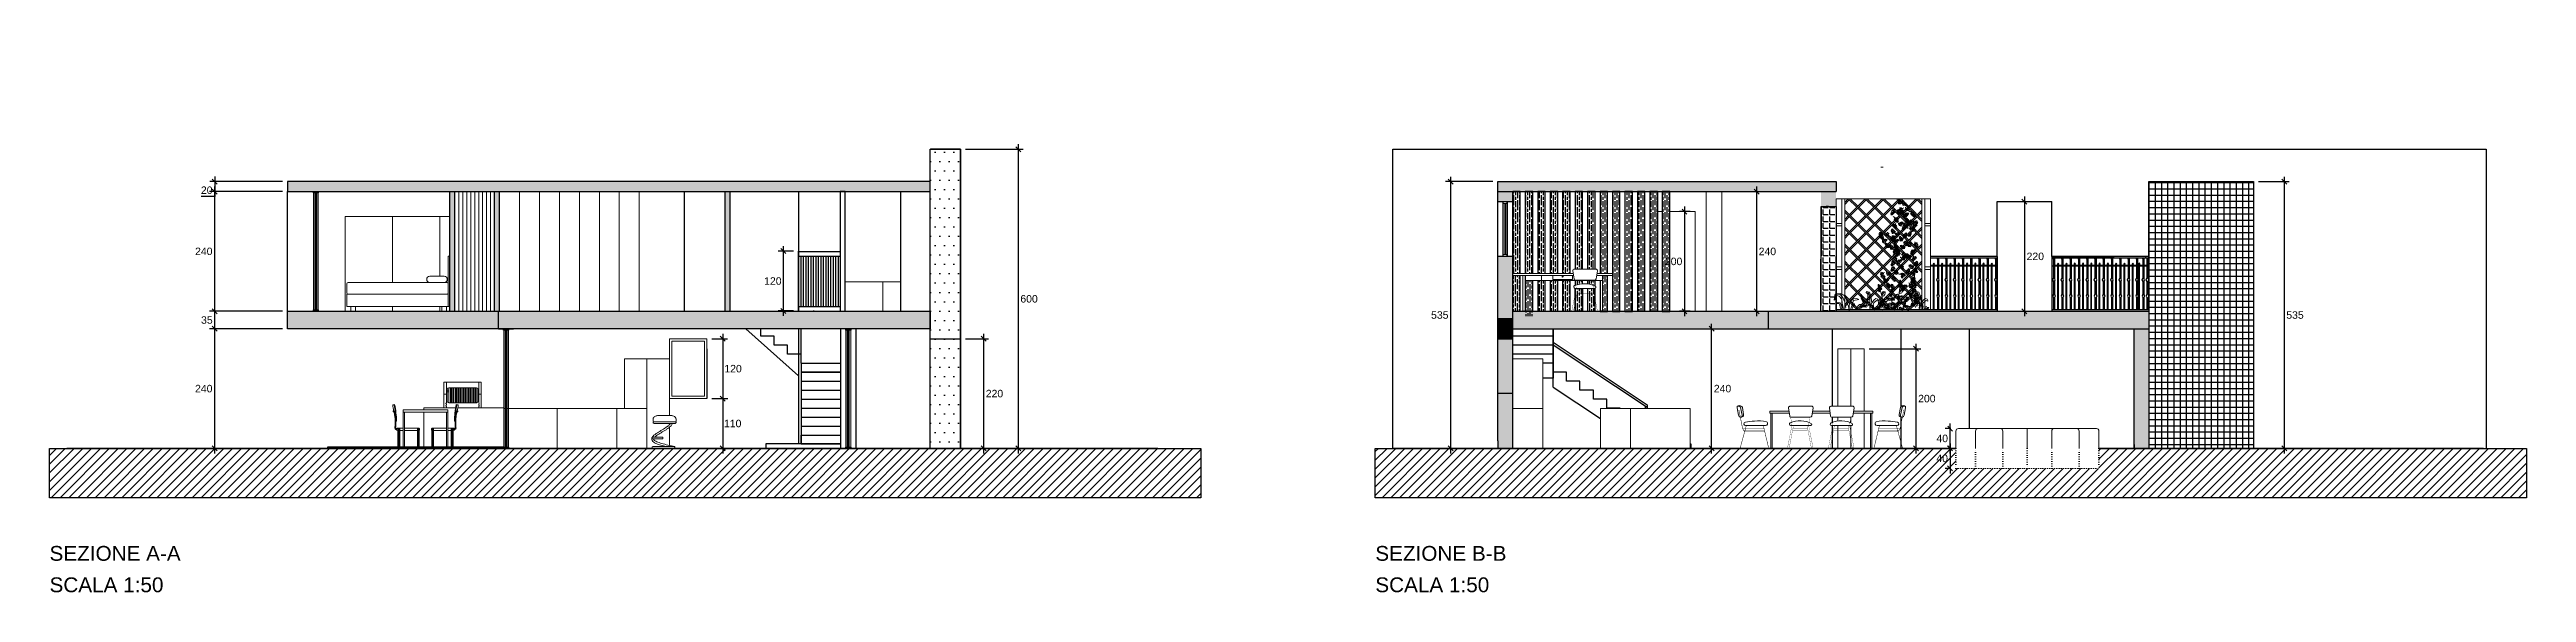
# Model space of a CAD drawing. Header units: inches. Extents: x -173 to 14008, y -3334 to 10368.
# Drawn here: x 4410 to 9380, y 9280 to 10368 of the extents above; entities that cross this region are included whole.
import ezdxf

# ---------------------------------------------------------------- set-up
doc = ezdxf.new("R2010")
doc.units = ezdxf.units.IN
doc.header["$MEASUREMENT"] = 0
doc.linetypes.add('ACAD_ISO07W100', pattern=[3, 0, -3])
doc.linetypes.add('HIDDEN', pattern=[0.375, 0.25, -0.125])
for name, color, linetype, lineweight in [('ARREDAMENTO', 8, 'Continuous', 18), ('INFISSI', 4, 'Continuous', 18), ('QUOTE', 6, 'Continuous', 9)]:
    doc.layers.add(name, color=color, linetype=linetype, lineweight=lineweight)
doc.layers.add('ringhiera', color=251, linetype='Continuous')
doc.styles.get("Standard").update_dxf_attribs({"font": 'Arial.ttf'})
doc.dimstyles.get("Standard").update_dxf_attribs({"dimtxt": 15, "dimasz": 10, "dimexe": 10, "dimexo": 10, "dimgap": 5, "dimtad": 2, "dimtih": 1, "dimtoh": 1, "dimdec": 0, "dimzin": 0, "dimdsep": 46, "dimtxsty": 'Standard', "dimblk": 'OBLIQUE', "dimblk1": 'OBLIQUE', "dimblk2": 'OBLIQUE', "dimcen": 0.09, "dimdle": 10, "dimadec": 0, "dimazin": 0, "dimtfac": 1, "dimtdec": 0, "dimtofl": 0, "dimtmove": 0, "dimatfit": 3, "dimldrblk": 'OBLIQUE', "dimfxl": 1, "dimtolj": 1, "dimtzin": 0, "dimarcsym": 0})
pattern_1 = [(90, (6635.953, 6263.789), (12, -7e-16), [20, -4]), (90, (6639.953, 6259.789), (12, -7e-16), [12, -3, 6, -3]), (90, (6643.953, 6253.789), (12, -7e-16), [20, -4])]
pattern_2 = [(360, (-11088.4, 5018.606), (-2e-15, 13.75), [10, -3.75]), (90, (-11088.4, 5018.606), (-13.75, -9e-16), [10, -3.75])]

msp = doc.modelspace()

# ---------------------------------------------------------------- texts
for s, height, p in [('SEZIONE A-A    ', 29.736, (4410.2, 9343)), ('SEZIONE B-B', 29.736, (7070.5, 9343)), ('SCALA 1:50', 29.74, (4410.2, 9280)), ('SCALA 1:50', 29.74, (7070.5, 9280))]:
    msp.add_text(s, height=height).set_placement(p)
at = {"insert": (7537.2, 10367.8), "char_height": 0.2, "attachment_point": 1, "rotation": 114}
msp.add_mtext_dynamic_manual_height_columns('A', width=127.803, gutter_width=1, heights=[0], dxfattribs=at)

# ---------------------------------------------------------------- blocks, each defined once
blk = doc.blocks.new('sedia1')
at = {"layer": 'ARREDAMENTO'}
for points, format in [([(14282.3, 12522.3, -0.278613), (14279.3, 12525.8), (14276.3, 12540.8, -0.343108), (14278.3, 12544.8, -0.444602), (14286.8, 12541.3), (14289.3, 12527.3, -0.274326), (14287.8, 12523.3, -0.225561), (14282.3, 12522.3)], "xyb"), ([(14277.4, 12544.2, -0.416817), (14283.3, 12541.3), (14286.3, 12526.3, -0.232923), (14285.2, 12522.1, 5.5686)], "xyb"), ([(14330.3, 12505.3), (14293.3, 12505.3, -0.926031), (14292.8, 12511.8, -0.027822), (14311.4, 12514.2, -0.100592), (14335.3, 12512.8, -0.796756), (14333.3, 12505.3), (14330.3, 12505.3)], "xyb"), ([(14326.5, 12499.4, 1, 1, 0), (14326.5, 12499.4, 0, 0, 0)], "xyseb")]:
    blk.add_lwpolyline(points, format=format, dxfattribs=at)
at = {"layer": 'ARREDAMENTO', "const_width": 1}
for points in [[(14279.8, 12536.8), (14287.3, 12499.3), (14329.8, 12499.3)], [(14282.3, 12459.8), (14294.8, 12505.3)], [(14330.8, 12494.3), (14290.3, 12494.3), (14287.3, 12499.3)], [(14339.8, 12459.3), (14328.8, 12505.3)]]:
    blk.add_lwpolyline(points, dxfattribs=at)
blk = doc.blocks.new('parete')
at = {"layer": 'ARREDAMENTO'}
h = blk.add_hatch(color=256, dxfattribs=at)
edge = h.paths.add_edge_path()
edge.add_ellipse((2826, 3596.3), major_axis=(-0.03, 1.04), ratio=0.839873, start_angle=0, end_angle=360)
edge = h.paths.add_edge_path()
edge.add_ellipse((2825.7, 3594.2), major_axis=(-0.016, 0.592), ratio=0.839873, start_angle=0, end_angle=360)
edge = h.paths.add_edge_path()
edge.add_ellipse((2827.9, 3594.2), major_axis=(-0.04, 1.62), ratio=0.839873, start_angle=0, end_angle=360)
edge = h.paths.add_edge_path()
edge.add_ellipse((2826.4, 3591.9), major_axis=(-0.03, 1.04), ratio=0.839873, start_angle=0, end_angle=360)
edge = h.paths.add_edge_path()
edge.add_ellipse((2829.1, 3590.2), major_axis=(-0.016, 0.592), ratio=0.839873, start_angle=0, end_angle=360)
edge = h.paths.add_edge_path()
edge.add_ellipse((2831.2, 3588.5), major_axis=(-0.04, 1.54), ratio=0.839873, start_angle=0, end_angle=360)
edge = h.paths.add_edge_path()
edge.add_ellipse((2830.6, 3591.4), major_axis=(-0.03, 1.04), ratio=0.839873, start_angle=0, end_angle=360)
edge = h.paths.add_edge_path()
edge.add_ellipse((2826, 3589.5), major_axis=(-0.016, 0.592), ratio=0.839873, start_angle=0, end_angle=360)
edge = h.paths.add_edge_path()
edge.add_ellipse((2827.3, 3587.7), major_axis=(-0.03, 1.04), ratio=0.839873, start_angle=0, end_angle=360)
edge = h.paths.add_edge_path()
edge.add_ellipse((2827.5, 3584.2), major_axis=(-0.04, 1.54), ratio=0.839873, start_angle=0, end_angle=360)
h = blk.add_hatch(color=256, dxfattribs=at)
edge = h.paths.add_edge_path()
edge.add_ellipse((2853.5, 3589), major_axis=(-0.018, 0.668), ratio=0.839873, start_angle=0, end_angle=360)
edge = h.paths.add_edge_path()
edge.add_ellipse((2854, 3587.7), major_axis=(-0.01, 0.382), ratio=0.839873, start_angle=0, end_angle=360)
edge = h.paths.add_edge_path()
edge.add_ellipse((2852.6, 3587.3), major_axis=(-0.03, 1.04), ratio=0.839873, start_angle=0, end_angle=360)
edge = h.paths.add_edge_path()
edge.add_ellipse((2853.9, 3586.2), major_axis=(-0.018, 0.668), ratio=0.839873, start_angle=0, end_angle=360)
edge = h.paths.add_edge_path()
edge.add_ellipse((2852.5, 3584.6), major_axis=(-0.01, 0.382), ratio=0.839873, start_angle=0, end_angle=360)
edge = h.paths.add_edge_path()
edge.add_ellipse((2851.5, 3583.1), major_axis=(-0.027, 0.995), ratio=0.839873, start_angle=0, end_angle=360)
edge = h.paths.add_edge_path()
edge.add_ellipse((2851.4, 3585), major_axis=(-0.018, 0.668), ratio=0.839873, start_angle=0, end_angle=360)
edge = h.paths.add_edge_path()
edge.add_ellipse((2854.5, 3584.8), major_axis=(-0.01, 0.382), ratio=0.839873, start_angle=0, end_angle=360)
edge = h.paths.add_edge_path()
edge.add_ellipse((2854, 3583.4), major_axis=(-0.018, 0.668), ratio=0.839873, start_angle=0, end_angle=360)
edge = h.paths.add_edge_path()
edge.add_ellipse((2854.5, 3581.3), major_axis=(-0.027, 0.995), ratio=0.839873, start_angle=0, end_angle=360)
h = blk.add_hatch(color=256, dxfattribs=at)
edge = h.paths.add_edge_path()
edge.add_ellipse((2869.5, 3604.8), major_axis=(-0.03, 1.04), ratio=0.839873, start_angle=0, end_angle=360)
edge = h.paths.add_edge_path()
edge.add_ellipse((2868.5, 3603.1), major_axis=(-0.016, 0.592), ratio=0.839873, start_angle=0, end_angle=360)
edge = h.paths.add_edge_path()
edge.add_ellipse((2870.5, 3601.9), major_axis=(-0.04, 1.62), ratio=0.839873, start_angle=0, end_angle=360)
edge = h.paths.add_edge_path()
edge.add_ellipse((2868.3, 3600.7), major_axis=(-0.03, 1.04), ratio=0.839873, start_angle=0, end_angle=360)
edge = h.paths.add_edge_path()
edge.add_ellipse((2870.2, 3597.8), major_axis=(-0.016, 0.592), ratio=0.839873, start_angle=0, end_angle=360)
edge = h.paths.add_edge_path()
edge.add_ellipse((2871.4, 3595.1), major_axis=(-0.04, 1.54), ratio=0.839873, start_angle=0, end_angle=360)
edge = h.paths.add_edge_path()
edge.add_ellipse((2871.9, 3598.1), major_axis=(-0.03, 1.04), ratio=0.839873, start_angle=0, end_angle=360)
edge = h.paths.add_edge_path()
edge.add_ellipse((2867.1, 3598.7), major_axis=(-0.016, 0.592), ratio=0.839873, start_angle=0, end_angle=360)
edge = h.paths.add_edge_path()
edge.add_ellipse((2867.6, 3596.5), major_axis=(-0.03, 1.04), ratio=0.839873, start_angle=0, end_angle=360)
edge = h.paths.add_edge_path()
edge.add_ellipse((2866.5, 3593.2), major_axis=(-0.04, 1.54), ratio=0.839873, start_angle=0, end_angle=360)
h = blk.add_hatch(color=256, dxfattribs=at)
edge = h.paths.add_edge_path()
edge.add_ellipse((2881, 3566.9), major_axis=(-0.018, 0.668), ratio=0.839873, start_angle=0, end_angle=360)
edge = h.paths.add_edge_path()
edge.add_ellipse((2881.1, 3565.5), major_axis=(-0.01, 0.382), ratio=0.839873, start_angle=0, end_angle=360)
edge = h.paths.add_edge_path()
edge.add_ellipse((2879.7, 3565.7), major_axis=(-0.03, 1.04), ratio=0.839873, start_angle=0, end_angle=360)
edge = h.paths.add_edge_path()
edge.add_ellipse((2880.6, 3564.1), major_axis=(-0.018, 0.668), ratio=0.839873, start_angle=0, end_angle=360)
edge = h.paths.add_edge_path()
edge.add_ellipse((2878.8, 3563.2), major_axis=(-0.01, 0.382), ratio=0.839873, start_angle=0, end_angle=360)
edge = h.paths.add_edge_path()
edge.add_ellipse((2877.4, 3562.2), major_axis=(-0.027, 0.995), ratio=0.839873, start_angle=0, end_angle=360)
edge = h.paths.add_edge_path()
edge.add_ellipse((2877.9, 3564.1), major_axis=(-0.018, 0.668), ratio=0.839873, start_angle=0, end_angle=360)
edge = h.paths.add_edge_path()
edge.add_ellipse((2880.7, 3562.5), major_axis=(-0.01, 0.382), ratio=0.839873, start_angle=0, end_angle=360)
edge = h.paths.add_edge_path()
edge.add_ellipse((2879.9, 3561.5), major_axis=(-0.018, 0.668), ratio=0.839873, start_angle=0, end_angle=360)
edge = h.paths.add_edge_path()
edge.add_ellipse((2879.6, 3559.3), major_axis=(-0.027, 0.995), ratio=0.839873, start_angle=0, end_angle=360)
for p, q in [((2830.5, 3832.2), (2835.7, 3832.2)), ((2741, 3546.6), (2741, 3769)), ((2930.4, 3769), (2741, 3769)), ((2752.2, 3546.6), (2752.2, 3769)), ((2758.2, 3546.6), (2758.2, 3769)), ((2913.2, 3546.6), (2913.2, 3769)), ((2919.1, 3546.6), (2919.1, 3769)), ((2930.4, 3546.6), (2930.4, 3769)), ((2752.2, 3719.7), (2741, 3719.7)), ((2752.2, 3714.5), (2741, 3714.5)), ((2919.1, 3719.7), (2930.4, 3719.7)), ((2919.1, 3714.5), (2930.4, 3714.5)), ((2752.2, 3632.5), (2741, 3632.5)), ((2919.1, 3632.5), (2930.4, 3632.5)), ((2740.9, 3579.7), (2738.4, 3575.8)), ((2749.6, 3579.2), (2740.9, 3579.7)), ((2752.2, 3627.3), (2741, 3627.3)), ((2756.5, 3575.5), (2749.6, 3579.2)), ((2802.3, 3582.9), (2801.4, 3581)), ((2801.4, 3581), (2803, 3579.7)), ((2801.4, 3581), (2805.2, 3580.6)), ((2807.7, 3581.7), (2802.3, 3582.9)), ((2803, 3579.7), (2804.8, 3577.4)), ((2805.2, 3580.6), (2807.4, 3576.8)), ((2810.7, 3574.7), (2807.7, 3581.7)), ((2827.8, 3590.9), (2829.1, 3587.3)), ((2829.1, 3587.3), (2829.8, 3584.3)), ((2829.8, 3584.3), (2832.1, 3576.3)), ((2832.8, 3578.7), (2832.2, 3576.6)), ((2833.7, 3580.3), (2832.8, 3578.7)), ((2835, 3582.2), (2833.7, 3580.3)), ((2836, 3580), (2834.5, 3577.7)), ((2836.6, 3583.1), (2835, 3582.2)), ((2837.7, 3581.6), (2836, 3580)), ((2839.2, 3582.6), (2836.6, 3583.1)), ((2839, 3582.4), (2837.7, 3581.6)), ((2838.7, 3576.9), (2839.4, 3579.4)), ((2839.4, 3579.4), (2839.2, 3582.6)), ((2853, 3580.8), (2852.8, 3575.4)), ((2853.2, 3585.3), (2853, 3582.8)), ((2853, 3582.8), (2853, 3580.8)), ((2867.9, 3583.8), (2866.8, 3575.9)), ((2867.9, 3583.9), (2867.5, 3580.7)), ((2867.5, 3580.7), (2869.2, 3579.7)), ((2869.5, 3583.1), (2867.6, 3581.6)), ((2868.7, 3592.1), (2867.9, 3583.8)), ((2869.2, 3585), (2867.9, 3583.9)), ((2869.1, 3595.2), (2868.7, 3592.1)), ((2869.2, 3599.1), (2869.1, 3595.2)), ((2871, 3586.2), (2869.2, 3585)), ((2869.2, 3579.7), (2870.4, 3579.8)), ((2871.4, 3584.2), (2869.5, 3583.1)), ((2870.4, 3579.8), (2871.5, 3579.6)), ((2872.6, 3586.8), (2871, 3586.2)), ((2873.2, 3584.6), (2871.4, 3584.2)), ((2871.5, 3579.6), (2872.8, 3580.7)), ((2874.3, 3586), (2872.6, 3586.8)), ((2872.8, 3580.7), (2874.3, 3583)), ((2874.5, 3584.6), (2873.2, 3584.6)), ((2875.4, 3584.4), (2874.3, 3586)), ((2874.3, 3583), (2875.4, 3584.4)), ((2901.6, 3582.9), (2900.6, 3581)), ((2900.6, 3581), (2902.2, 3579.6)), ((2900.6, 3581), (2904.5, 3580.5)), ((2907, 3581.6), (2901.6, 3582.9)), ((2902.2, 3579.6), (2904.1, 3577.3)), ((2904.5, 3580.5), (2906.6, 3576.7)), ((2910, 3574.6), (2907, 3581.6)), ((2919.1, 3627.3), (2930.4, 3627.3)), ((2738.4, 3575.8), (2736.8, 3565.7)), ((2736.8, 3565.7), (2739, 3566.8)), ((2737.8, 3567.4), (2740, 3574.2)), ((2739, 3566.8), (2742.1, 3571.5)), ((2740, 3574.2), (2742.2, 3577.4)), ((2749.2, 3560.6), (2741, 3561.5)), ((2741, 3561.5), (2742.9, 3558.9)), ((2741, 3546.6), (2930.4, 3546.6)), ((2742.1, 3571.5), (2742.7, 3574.9)), ((2742.2, 3577.4), (2748.9, 3576.8)), ((2742.7, 3574.9), (2747.4, 3573.7)), ((2742.9, 3558.9), (2747.2, 3558.8)), ((2747.2, 3558.8), (2748.7, 3556.6)), ((2747.4, 3573.7), (2752.3, 3567.8)), ((2748.7, 3556.6), (2749.1, 3551.6)), ((2748.9, 3576.8), (2754.8, 3570.9)), ((2749.1, 3551.6), (2751.1, 3546.8)), ((2752.4, 3552.6), (2749.2, 3560.6)), ((2752.3, 3567.8), (2753.1, 3559.1)), ((2755.7, 3548.7), (2752.4, 3552.6)), ((2753.1, 3559.1), (2755.7, 3548.7)), ((2754.8, 3570.9), (2758.5, 3561.9)), ((2761, 3569.8), (2756.5, 3575.5)), ((2758.5, 3561.9), (2760.3, 3551)), ((2763.9, 3558.6), (2761, 3569.8)), ((2765.6, 3553.2), (2763.9, 3558.6)), ((2767.2, 3545.1), (2765.6, 3553.2)), ((2767.4, 3552.7), (2767.2, 3545.1)), ((2767.8, 3559.6), (2767.4, 3552.7)), ((2770.9, 3564.5), (2767.8, 3559.6)), ((2769.8, 3546.2), (2772.3, 3554.5)), ((2775.7, 3568.6), (2770.9, 3564.5)), ((2772.3, 3554.5), (2775.8, 3564.9)), ((2773.7, 3549), (2775.4, 3554.8)), ((2775.4, 3554.8), (2775.5, 3559)), ((2775.5, 3559), (2777.8, 3558.4)), ((2782.7, 3569.1), (2775.7, 3568.6)), ((2775.8, 3564.9), (2786.7, 3567.2)), ((2777.8, 3558.4), (2776.8, 3552)), ((2780.7, 3548.4), (2783.5, 3551.6)), ((2786.7, 3567.2), (2782.7, 3569.1)), ((2783.5, 3551.6), (2785.4, 3554.4)), ((2785.4, 3554.4), (2788.1, 3556.8)), ((2791.6, 3554.1), (2787.8, 3552.2)), ((2788.1, 3556.8), (2791.3, 3557.1)), ((2792.1, 3577.2), (2790.7, 3576.4)), ((2790.7, 3576.4), (2791.3, 3569.3)), ((2794, 3552.2), (2790.9, 3549.6)), ((2791.3, 3569.3), (2794.4, 3562.7)), ((2791.3, 3557.1), (2793.6, 3555.7)), ((2798.8, 3553.9), (2791.6, 3554.1)), ((2794.1, 3571.8), (2792.1, 3577.2)), ((2793.6, 3555.7), (2801.6, 3555)), ((2799, 3552.4), (2794, 3552.2)), ((2800.2, 3568.1), (2794.1, 3571.8)), ((2794.4, 3562.7), (2798.7, 3557.8)), ((2798.7, 3557.8), (2801.2, 3550.8)), ((2801.6, 3555), (2799, 3552.4)), ((2803.9, 3563.1), (2800.2, 3568.1)), ((2804.6, 3570.5), (2804.1, 3563.3)), ((2804.1, 3563.3), (2805.5, 3554.4)), ((2804.8, 3577.4), (2804.6, 3570.5)), ((2807.4, 3576.8), (2808.4, 3568)), ((2808.4, 3568), (2808.8, 3555.9)), ((2808.8, 3555.9), (2808.8, 3549.3)), ((2811, 3554.7), (2809, 3546.7)), ((2813, 3560.2), (2810.7, 3574.7)), ((2813, 3560.2), (2811, 3554.7)), ((2817.3, 3566.5), (2813, 3560.2)), ((2813.3, 3545.5), (2814.2, 3553.3)), ((2814.2, 3553.3), (2816.7, 3560.4)), ((2814.2, 3546.1), (2815.1, 3551.2)), ((2815.1, 3551.2), (2815.1, 3554.8)), ((2815.1, 3554.8), (2816.2, 3554.3)), ((2816.2, 3554.3), (2815.8, 3548.7)), ((2816.7, 3560.4), (2822.4, 3565.3)), ((2821, 3569.3), (2817.3, 3566.5)), ((2817.7, 3545.5), (2819.1, 3548.2)), ((2819.1, 3548.2), (2820, 3550.6)), ((2820, 3550.6), (2821.3, 3552.7)), ((2824.3, 3567.5), (2821, 3569.3)), ((2823.7, 3549.7), (2821, 3549.3)), ((2821.3, 3552.7), (2822.9, 3552.9)), ((2822.4, 3565.3), (2825.8, 3563.5)), ((2824.3, 3548.6), (2822.7, 3546.4)), ((2822.9, 3552.9), (2824.1, 3551.6)), ((2827.8, 3550.7), (2823.7, 3549.7)), ((2824.1, 3551.6), (2828, 3550.8)), ((2825.8, 3565.1), (2824.3, 3567.5)), ((2824.3, 3546.3), (2826, 3551.2)), ((2824.3, 3546.3), (2824.7, 3549.3)), ((2826.7, 3548.6), (2824.3, 3548.6)), ((2826.5, 3550.6), (2824.6, 3546.2)), ((2824.7, 3549.3), (2825.8, 3552.6)), ((2825.8, 3563.5), (2825.8, 3565.1)), ((2826.2, 3561), (2825.8, 3557.3)), ((2825.8, 3557.3), (2829.5, 3559)), ((2825.8, 3552.6), (2830.3, 3555.1)), ((2826, 3551.2), (2830.4, 3554)), ((2826.6, 3563.6), (2826.2, 3561)), ((2834.6, 3555.6), (2826.5, 3550.6)), ((2827.7, 3565.6), (2826.6, 3563.6)), ((2828, 3550.8), (2826.7, 3548.6)), ((2829.3, 3563.9), (2827.2, 3559.3)), ((2829, 3567.3), (2827.7, 3565.6)), ((2828.8, 3551.7), (2828.8, 3547.2)), ((2831.2, 3568.7), (2829, 3567.3)), ((2831.4, 3565.6), (2829.3, 3563.9)), ((2829.5, 3559), (2830.6, 3560.1)), ((2830.3, 3555.1), (2834.2, 3557.7)), ((2830.4, 3554), (2834.4, 3556.4)), ((2830.6, 3560.1), (2832.8, 3562)), ((2833.5, 3568.5), (2831.2, 3568.7)), ((2831.2, 3553.3), (2831.2, 3549.7)), ((2832.9, 3565.8), (2831.4, 3565.6)), ((2832.1, 3576.3), (2834, 3568.6)), ((2832.2, 3576.6), (2833.4, 3572.2)), ((2832.8, 3562), (2833.6, 3563.4)), ((2834.7, 3563.9), (2832.9, 3565.8)), ((2834.5, 3577.7), (2833.1, 3575)), ((2833.4, 3572.2), (2833.7, 3574.1)), ((2835.1, 3564.3), (2833.5, 3568.5)), ((2833.6, 3563.4), (2834.9, 3562.4)), ((2833.7, 3574.1), (2835.6, 3574)), ((2833.7, 3545.3), (2835.4, 3547.6)), ((2834, 3568.6), (2836.2, 3559)), ((2834.2, 3557.7), (2840.1, 3557.5)), ((2834.8, 3555.4), (2834.3, 3552.3)), ((2840.5, 3551.6), (2834.3, 3551.8)), ((2834.4, 3556.4), (2839.9, 3556.6)), ((2839.7, 3555.7), (2834.6, 3555.6)), ((2834.9, 3562.4), (2835.5, 3559.7)), ((2835.8, 3564), (2835.1, 3564.3)), ((2835.4, 3547.6), (2836.8, 3548.3)), ((2835.5, 3559.7), (2836.6, 3558)), ((2835.6, 3574), (2836.8, 3574.4)), ((2836.3, 3565.4), (2835.8, 3564)), ((2836.2, 3563.1), (2837.5, 3564.9)), ((2836.2, 3559), (2840.2, 3546.1)), ((2836.6, 3567.6), (2836.3, 3565.4)), ((2838.8, 3569.5), (2836.6, 3567.6)), ((2836.6, 3560.6), (2836.9, 3562.6)), ((2836.6, 3558), (2836.6, 3560.6)), ((2836.8, 3574.4), (2838.7, 3576.9)), ((2836.8, 3548.3), (2838.6, 3547.4)), ((2836.9, 3562.6), (2838.1, 3563.7)), ((2838, 3555.3), (2837, 3552)), ((2837.5, 3564.9), (2839.3, 3566.7)), ((2838.1, 3563.7), (2840.3, 3563.3)), ((2838.6, 3547.4), (2839.3, 3546.5)), ((2840.4, 3570.6), (2838.8, 3569.5)), ((2840, 3555.1), (2839.2, 3552.1)), ((2839.3, 3566.7), (2841.2, 3567.6)), ((2839.3, 3546.5), (2839.8, 3547.7)), ((2843.1, 3554.3), (2839.7, 3555.7)), ((2839.9, 3556.6), (2843.4, 3555.1)), ((2840.1, 3557.5), (2844.9, 3555.3)), ((2840.3, 3563.3), (2842.1, 3563.3)), ((2842.2, 3570.8), (2840.4, 3570.6)), ((2842.1, 3545.9), (2840.5, 3551.6)), ((2841.2, 3567.6), (2843.3, 3567.9)), ((2843.1, 3553.8), (2841.8, 3549.7)), ((2842.1, 3563.3), (2843.7, 3564.2)), ((2843.8, 3571), (2842.2, 3570.8)), ((2842.5, 3546.3), (2843.5, 3548.1)), ((2845.7, 3548.6), (2843.1, 3554.3)), ((2843.3, 3567.9), (2845.4, 3569.3)), ((2844.3, 3550.5), (2843.3, 3548.6)), ((2843.4, 3555.1), (2846.4, 3548.9)), ((2843.5, 3548.1), (2846.3, 3548.5)), ((2843.7, 3564.2), (2845.3, 3565.9)), ((2846.1, 3570.3), (2843.8, 3571)), ((2844.9, 3555.3), (2848, 3549)), ((2845.3, 3565.9), (2845.9, 3567.7)), ((2845.9, 3567.7), (2846.1, 3570.3)), ((2846.3, 3558.3), (2845.9, 3555.8)), ((2845.9, 3555.8), (2847.7, 3554.8)), ((2846, 3545.7), (2846.3, 3548.1)), ((2846.1, 3568.7), (2847.2, 3569.2)), ((2846.1, 3567.6), (2846.1, 3568.7)), ((2846.6, 3566.5), (2846.1, 3567.6)), ((2848, 3559.8), (2846.3, 3558.3)), ((2846.3, 3548.5), (2848.6, 3547.9)), ((2846.4, 3548.9), (2846.5, 3548.5)), ((2847.7, 3565.8), (2846.6, 3566.5)), ((2849, 3568.5), (2846.8, 3567.5)), ((2849.5, 3557.6), (2846.8, 3556.6)), ((2847.2, 3569.2), (2847.5, 3569.8)), ((2847.5, 3569.8), (2848.6, 3570.1)), ((2848.7, 3565.2), (2847.7, 3565.8)), ((2847.7, 3554.8), (2849.8, 3554.5)), ((2847.7, 3545.3), (2848.4, 3547.2)), ((2850.4, 3560), (2848, 3559.8)), ((2848.6, 3570.1), (2849.8, 3569.8)), ((2848.7, 3575.7), (2848.8, 3577.3)), ((2849.5, 3574), (2848.7, 3575.7)), ((2849.9, 3565.6), (2848.7, 3565.2)), ((2848.8, 3577.3), (2849.2, 3578)), ((2851.2, 3567.3), (2849, 3568.5)), ((2849.2, 3578), (2850.1, 3577.9)), ((2850.8, 3575.3), (2849.5, 3575.8)), ((2850.2, 3573.2), (2849.5, 3574)), ((2852.5, 3556.6), (2849.5, 3557.6)), ((2849.8, 3569.8), (2851.4, 3569.1)), ((2849.8, 3554.5), (2851.2, 3555.2)), ((2851.1, 3566.3), (2849.9, 3565.6)), ((2850.1, 3577.9), (2850.9, 3577)), ((2850.8, 3573.6), (2850.2, 3573.2)), ((2851.3, 3559.1), (2850.4, 3560)), ((2852.4, 3574.6), (2850.8, 3575.3)), ((2852.2, 3573.7), (2850.8, 3573.6)), ((2850.9, 3577), (2852, 3576.3)), ((2852, 3565.9), (2851.1, 3566.3)), ((2852.8, 3566.2), (2851.2, 3567.3)), ((2851.2, 3555.2), (2852.3, 3555.3)), ((2852.5, 3558.2), (2851.3, 3559.1)), ((2851.4, 3569.1), (2852, 3567.8)), ((2852, 3576.3), (2852.7, 3575.5)), ((2852, 3567.8), (2852.5, 3567)), ((2852.6, 3564.8), (2852, 3565.9)), ((2852.7, 3572.6), (2852.2, 3573.7)), ((2852.3, 3555.3), (2852.6, 3554)), ((2852.6, 3555), (2852.4, 3548)), ((2852.5, 3567), (2852.9, 3567.3)), ((2852.7, 3560.5), (2852.5, 3558.2)), ((2852.9, 3563.1), (2852.6, 3564.8)), ((2853, 3563.8), (2852.6, 3555)), ((2852.6, 3554), (2853.1, 3555.8)), ((2852.7, 3575.5), (2852.7, 3572.6)), ((2853.2, 3559.9), (2852.7, 3560.5)), ((2852.8, 3575.4), (2852.9, 3570.2)), ((2852.9, 3570.2), (2853, 3563.8)), ((2852.9, 3567.3), (2853.2, 3570.2)), ((2853.4, 3564.4), (2852.9, 3563.1)), ((2853, 3557.2), (2853.7, 3558.9)), ((2853.1, 3555.8), (2853.5, 3557.3)), ((2853.2, 3570.2), (2854.6, 3570.9)), ((2853.2, 3566.8), (2854.2, 3568.8)), ((2853.6, 3560.6), (2853.2, 3559.9)), ((2853.9, 3567.1), (2853.3, 3566.2)), ((2853.3, 3566.2), (2853.4, 3564.4)), ((2853.5, 3557.3), (2854.7, 3557.1)), ((2854.5, 3561.5), (2853.6, 3560.6)), ((2853.7, 3558.9), (2855.1, 3559.4)), ((2854.7, 3566.4), (2853.9, 3567.1)), ((2854, 3546.6), (2856.4, 3549.7)), ((2854.2, 3568.8), (2855.7, 3568.7)), ((2855.5, 3561.3), (2854.5, 3561.5)), ((2854.6, 3570.9), (2856, 3570.2)), ((2856.3, 3566.2), (2854.7, 3566.4)), ((2854.7, 3557.1), (2855.8, 3556.2)), ((2855.1, 3559.4), (2857.1, 3558.1)), ((2856.9, 3560.3), (2855.5, 3561.3)), ((2855.7, 3568.7), (2857.4, 3567.2)), ((2855.8, 3556.2), (2857.1, 3555.4)), ((2858.1, 3545.3), (2855.9, 3547.6)), ((2856, 3570.2), (2856.8, 3569.4)), ((2857.1, 3565.6), (2856.3, 3566.2)), ((2856.4, 3549.7), (2858.6, 3553.3)), ((2856.8, 3569.4), (2857.7, 3568.4)), ((2858.1, 3559), (2856.9, 3560.3)), ((2858.3, 3565.8), (2857.1, 3565.6)), ((2857.1, 3558.1), (2858.3, 3555.9)), ((2857.1, 3555.4), (2858, 3554.2)), ((2859, 3574.5), (2857.6, 3572.8)), ((2857.6, 3572.8), (2857.7, 3570.8)), ((2859.5, 3548.4), (2857.6, 3550.4)), ((2857.7, 3570.8), (2859.4, 3570)), ((2857.7, 3568.4), (2858.5, 3567.1)), ((2858, 3554.2), (2858.7, 3555.2)), ((2861, 3573.4), (2858.1, 3571.3)), ((2858.8, 3556.8), (2858.1, 3559)), ((2858.5, 3567.1), (2858.3, 3565.8)), ((2858.6, 3553.3), (2861.1, 3559.8)), ((2858.7, 3555.2), (2858.8, 3556.8)), ((2860.8, 3575.8), (2859, 3574.5)), ((2859.4, 3570), (2860.8, 3570.8)), ((2859.4, 3546.9), (2864.3, 3556.9)), ((2861, 3551.4), (2859.4, 3553.9)), ((2860.2, 3547.3), (2863.7, 3548)), ((2862.1, 3576.8), (2860.8, 3575.8)), ((2860.8, 3570.8), (2863.3, 3570.6)), ((2863, 3574.4), (2861, 3573.4)), ((2861.1, 3559.8), (2866.1, 3561.9)), ((2862.7, 3554.7), (2861.2, 3557.7)), ((2864.3, 3577.4), (2862.1, 3576.8)), ((2862.1, 3550.7), (2863.6, 3550.5)), ((2865.3, 3574), (2863, 3574.4)), ((2863.2, 3553.6), (2865, 3554.4)), ((2863.3, 3570.6), (2864.6, 3571.4)), ((2864.6, 3553), (2863.4, 3545.4)), ((2864.2, 3557.6), (2864.1, 3560.5)), ((2866.3, 3576), (2864.3, 3577.4)), ((2864.3, 3556.9), (2867.5, 3558.8)), ((2865.4, 3566.1), (2864.4, 3552.4)), ((2864.6, 3571.4), (2865.4, 3569.8)), ((2868.8, 3556.6), (2864.6, 3553)), ((2865.4, 3569.8), (2865, 3567.1)), ((2865, 3567.1), (2865.4, 3564.9)), ((2865.8, 3570.1), (2865.3, 3574)), ((2866.8, 3575.9), (2865.4, 3566.1)), ((2865.4, 3564.9), (2866.3, 3567.4)), ((2865.8, 3557.5), (2867.7, 3556.6)), ((2866, 3568.6), (2867.9, 3570.4)), ((2866.1, 3561.9), (2873.3, 3561.8)), ((2866.3, 3571.4), (2866.3, 3576)), ((2866.9, 3570.8), (2866.3, 3571.4)), ((2866.3, 3567.4), (2867.3, 3569)), ((2866.6, 3559.3), (2866.7, 3561.3)), ((2867.8, 3571.8), (2866.9, 3570.8)), ((2867.3, 3569), (2868.8, 3569.3)), ((2867.5, 3558.8), (2872.9, 3560.8)), ((2867.7, 3550.2), (2868, 3551.2)), ((2867.7, 3549), (2867.7, 3550.2)), ((2868.6, 3547.8), (2867.7, 3549)), ((2868.9, 3573.7), (2867.8, 3571.8)), ((2867.9, 3570.4), (2869.6, 3572.2)), ((2868, 3551.2), (2869.2, 3551.2)), ((2868.5, 3560.1), (2869.4, 3561.2)), ((2871.4, 3549.5), (2868.6, 3549.7)), ((2869.3, 3546.9), (2868.6, 3547.8)), ((2868.7, 3558.8), (2870.7, 3558.7)), ((2868.8, 3569.3), (2870.6, 3567.9)), ((2873.3, 3559.3), (2868.8, 3556.6)), ((2871.5, 3574.2), (2868.9, 3573.7)), ((2869.2, 3551.2), (2869.6, 3551.7)), ((2870.5, 3546.7), (2869.3, 3546.9)), ((2869.6, 3572.2), (2872.9, 3572.2)), ((2869.6, 3551.7), (2870.7, 3551.4)), ((2871.9, 3546.8), (2870.5, 3546.7)), ((2870.6, 3567.9), (2872.3, 3567)), ((2870.7, 3551.4), (2871.7, 3550.6)), ((2872.5, 3547.9), (2871.4, 3549.5)), ((2873.4, 3574.4), (2871.5, 3574.2)), ((2871.7, 3550.6), (2873, 3549.3)), ((2872.7, 3546), (2871.9, 3546.8)), ((2872.3, 3567), (2873.9, 3567.4)), ((2873.3, 3545.9), (2872.5, 3547.9)), ((2872.9, 3572.2), (2877.3, 3570.1)), ((2873, 3549.3), (2873.2, 3547.8)), ((2873.2, 3547.8), (2873.4, 3546.9)), ((2873.3, 3561.8), (2873.3, 3559.3)), ((2875, 3573.6), (2873.4, 3574.4)), ((2873.4, 3546.9), (2873.9, 3547)), ((2873.9, 3567.4), (2875.8, 3568.2)), ((2873.9, 3547), (2875.1, 3549.6)), ((2873.9, 3546.7), (2875.4, 3548.2)), ((2874.8, 3546.3), (2873.9, 3545.8)), ((2876.3, 3554.5), (2874.8, 3549.7)), ((2875.3, 3545.4), (2874.8, 3546.3)), ((2876.2, 3572.6), (2875, 3573.6)), ((2875.1, 3549.6), (2876.6, 3549.5)), ((2875.4, 3548.2), (2876.9, 3547.9)), ((2876.5, 3554.9), (2875.5, 3552.2)), ((2875.5, 3552.2), (2876.4, 3553)), ((2875.8, 3568.2), (2877.9, 3569.7)), ((2876, 3553.5), (2877.7, 3554.1)), ((2876.9, 3571.5), (2876.2, 3572.6)), ((2878.1, 3559.5), (2876.3, 3554.5)), ((2876.4, 3553), (2877.6, 3552.2)), ((2877.4, 3555.3), (2876.5, 3554.9)), ((2876.6, 3549.5), (2877.7, 3548.3)), ((2877.9, 3569.7), (2876.9, 3571.5)), ((2876.9, 3547.9), (2877.7, 3546)), ((2878.7, 3555.3), (2877.4, 3555.3)), ((2877.6, 3552.2), (2878, 3551.6)), ((2877.7, 3554.1), (2879.5, 3554.2)), ((2877.7, 3548.3), (2878.2, 3547.3)), ((2878, 3551.6), (2879, 3552)), ((2878.7, 3561.3), (2878.1, 3559.5)), ((2878.2, 3547.3), (2878.8, 3545.9)), ((2879.7, 3563.6), (2878.7, 3561.3)), ((2879.7, 3555.8), (2878.7, 3555.3)), ((2879, 3552), (2880.3, 3553.1)), ((2880.5, 3555.4), (2879.7, 3555.8)), ((2880.3, 3553.1), (2880.7, 3554.6)), ((2880.7, 3554.6), (2880.5, 3555.4)), ((2889.5, 3546.4), (2884.6, 3545)), ((2891.3, 3577.1), (2890, 3576.4)), ((2890, 3576.4), (2890.6, 3569.2)), ((2890.6, 3569.2), (2893.7, 3562.7)), ((2891, 3576.8), (2891.5, 3571.4)), ((2893.3, 3571.7), (2891.3, 3577.1)), ((2891.5, 3571.4), (2893.4, 3566.8)), ((2899.5, 3568), (2893.3, 3571.7)), ((2893.4, 3566.8), (2897.5, 3562.9)), ((2893.7, 3562.7), (2897.9, 3557.7)), ((2897.5, 3562.9), (2900.6, 3559.5)), ((2897.9, 3557.7), (2900.5, 3550.8)), ((2903.2, 3563.1), (2899.5, 3568)), ((2900.6, 3559.5), (2902.9, 3552.8)), ((2903.8, 3570.4), (2903.4, 3563.2)), ((2903.4, 3563.2), (2904.8, 3554.3)), ((2904.1, 3577.3), (2903.8, 3570.4)), ((2906.6, 3576.7), (2907.6, 3567.9)), ((2907.6, 3567.9), (2908.1, 3555.9)), ((2908.1, 3555.9), (2908, 3549.2)), ((2910.3, 3554.6), (2908.2, 3546.7)), ((2912.2, 3560.1), (2910, 3574.6)), ((2912.2, 3560.1), (2910.3, 3554.6)), ((2916.5, 3566.4), (2912.2, 3560.1)), ((2912.5, 3545.4), (2913.5, 3553.3)), ((2913.5, 3553.3), (2915.9, 3560.3)), ((2913.5, 3546.1), (2914.3, 3551.2)), ((2914.3, 3551.2), (2914.4, 3554.8)), ((2914.4, 3554.8), (2915.5, 3554.3)), ((2915.5, 3554.3), (2915, 3548.6)), ((2915.9, 3560.3), (2921.7, 3565.2)), ((2920.2, 3569.3), (2916.5, 3566.4)), ((2917, 3545.4), (2918.4, 3548.2)), ((2918.4, 3548.2), (2919.3, 3550.6)), ((2919.3, 3550.6), (2920.6, 3552.6)), ((2923.5, 3567.4), (2920.2, 3569.3)), ((2922.9, 3549.6), (2920.3, 3549.3)), ((2920.6, 3552.6), (2922.2, 3552.8)), ((2921.7, 3565.2), (2925.1, 3563.5)), ((2923.5, 3548.5), (2922, 3546.3)), ((2922.2, 3552.8), (2923.3, 3551.6)), ((2927, 3550.6), (2922.9, 3549.6)), ((2923.3, 3551.6), (2927.3, 3550.8)), ((2925.1, 3565), (2923.5, 3567.4)), ((2926, 3548.6), (2923.5, 3548.5)), ((2925.1, 3563.5), (2925.1, 3565)), ((2927.3, 3550.8), (2926, 3548.6))]:
    blk.add_line(p, q, dxfattribs=at)
at = {"layer": 'ARREDAMENTO', "linetype": 'Continuous'}
for p, q in [((2758.2, 3761.8), (2765.4, 3769)), ((2758.2, 3757.8), (2767.4, 3767)), ((2784.5, 3719.8), (2758.2, 3746.2)), ((2782.5, 3717.8), (2758.2, 3742.2)), ((2758.2, 3727.6), (2765.4, 3734.9)), ((2758.2, 3723.6), (2767.4, 3732.9)), ((2782.5, 3752), (2765.4, 3769)), ((2767.4, 3736.9), (2799.5, 3769)), ((2767.4, 3702.8), (2799.5, 3734.9)), ((2784.5, 3754), (2769.4, 3769)), ((2769.4, 3734.9), (2801.5, 3767)), ((2769.4, 3700.8), (2801.5, 3732.9)), ((2816.6, 3717.8), (2784.5, 3750)), ((2818.6, 3719.8), (2786.5, 3752)), ((2816.6, 3752), (2799.5, 3769)), ((2801.5, 3736.9), (2833.7, 3769)), ((2801.5, 3702.8), (2833.7, 3734.9)), ((2818.6, 3754), (2803.5, 3769)), ((2803.5, 3734.9), (2835.7, 3767)), ((2803.5, 3700.8), (2835.7, 3732.9)), ((2850.7, 3717.8), (2818.6, 3750)), ((2852.7, 3719.8), (2820.6, 3752)), ((2850.7, 3752), (2833.7, 3769)), ((2835.7, 3736.9), (2867.8, 3769)), ((2835.7, 3702.8), (2867.8, 3734.9)), ((2852.7, 3754), (2837.7, 3769)), ((2837.7, 3734.9), (2869.8, 3767)), ((2837.7, 3700.8), (2869.8, 3732.9)), ((2884.9, 3717.8), (2852.7, 3750)), ((2886.9, 3719.8), (2854.7, 3752)), ((2884.9, 3752), (2867.8, 3769)), ((2869.8, 3736.9), (2901.9, 3769)), ((2869.8, 3702.8), (2901.9, 3734.9)), ((2888.5, 3752.1), (2871.5, 3769.1)), ((2871.8, 3734.9), (2903.9, 3767)), ((2871.8, 3700.8), (2903.9, 3732.9)), ((2913.2, 3723.6), (2886.9, 3750)), ((2913.2, 3727.6), (2888.9, 3752)), ((2913.2, 3757.8), (2901.9, 3769)), ((2903.9, 3736.9), (2913.2, 3746.2)), ((2913.2, 3761.8), (2905.9, 3769)), ((2905.9, 3734.9), (2913.2, 3742.2)), ((2784.5, 3685.7), (2758.2, 3712)), ((2782.5, 3683.7), (2758.2, 3708)), ((2758.2, 3693.5), (2765.4, 3700.8)), ((2758.2, 3689.5), (2767.4, 3698.8)), ((2767.4, 3668.6), (2799.5, 3700.8)), ((2769.4, 3666.6), (2801.5, 3698.8)), ((2816.6, 3683.7), (2784.5, 3715.8)), ((2816.6, 3649.6), (2784.5, 3681.7)), ((2818.6, 3685.7), (2786.5, 3717.8)), ((2818.6, 3651.6), (2786.5, 3683.7)), ((2801.5, 3668.6), (2833.7, 3700.8)), ((2803.5, 3666.6), (2835.7, 3698.8)), ((2850.7, 3683.7), (2818.6, 3715.8)), ((2850.7, 3649.6), (2818.6, 3681.7)), ((2852.7, 3685.7), (2820.6, 3717.8)), ((2852.7, 3651.6), (2820.6, 3683.7)), ((2835.7, 3668.6), (2867.8, 3700.8)), ((2837.7, 3666.6), (2869.8, 3698.8)), ((2884.9, 3683.7), (2852.7, 3715.8)), ((2884.9, 3649.6), (2852.7, 3681.7)), ((2886.9, 3685.7), (2854.7, 3717.8)), ((2886.9, 3651.6), (2854.7, 3683.7)), ((2869.8, 3668.6), (2901.9, 3700.8)), ((2871.8, 3666.6), (2903.9, 3698.8)), ((2913.2, 3689.5), (2886.9, 3715.8)), ((2913.2, 3655.4), (2886.9, 3681.7)), ((2913.2, 3693.5), (2888.9, 3717.8)), ((2913.2, 3659.4), (2888.9, 3683.7)), ((2903.9, 3702.8), (2913.2, 3712)), ((2905.9, 3700.8), (2913.2, 3708)), ((2818.6, 3617.5), (2758.2, 3677.9)), ((2816.6, 3615.5), (2758.2, 3673.9)), ((2758.2, 3659.4), (2765.4, 3666.6)), ((2758.2, 3655.4), (2767.4, 3664.6)), ((2758.2, 3625.3), (2782.5, 3649.6)), ((2758.2, 3621.3), (2784.5, 3647.6)), ((2767.4, 3634.5), (2758.2, 3643.8)), ((2765.4, 3632.5), (2758.2, 3639.8)), ((2767.4, 3600.4), (2799.5, 3632.5)), ((2782.5, 3615.5), (2767.4, 3630.5)), ((2784.5, 3617.5), (2769.4, 3632.5)), ((2769.4, 3598.4), (2801.5, 3630.5)), ((2784.5, 3651.6), (2799.5, 3666.6)), ((2786.5, 3649.6), (2801.5, 3664.6)), ((2801.5, 3634.5), (2833.7, 3666.6)), ((2801.5, 3600.4), (2833.7, 3632.5)), ((2803.5, 3632.5), (2835.7, 3664.6)), ((2803.5, 3598.4), (2835.7, 3630.5)), ((2835.7, 3630.5), (2818.6, 3647.6)), ((2837.7, 3632.5), (2820.6, 3649.6)), ((2835.7, 3634.5), (2867.8, 3666.6)), ((2835.7, 3600.4), (2867.8, 3632.5)), ((2850.7, 3615.5), (2835.7, 3630.5)), ((2837.7, 3632.5), (2869.8, 3664.6)), ((2852.7, 3617.5), (2837.7, 3632.5)), ((2837.7, 3598.4), (2869.8, 3630.5)), ((2884.9, 3615.5), (2852.7, 3647.6)), ((2886.9, 3617.5), (2854.7, 3649.6)), ((2869.8, 3634.5), (2901.9, 3666.6)), ((2869.8, 3600.4), (2913.2, 3643.8)), ((2871.8, 3632.5), (2903.9, 3664.6)), ((2871.8, 3598.4), (2913.2, 3639.8)), ((2901.9, 3632.5), (2886.9, 3647.6)), ((2903.9, 3634.5), (2888.9, 3649.6)), ((2903.9, 3668.6), (2913.2, 3677.9)), ((2913.2, 3621.3), (2903.9, 3630.5)), ((2905.9, 3666.6), (2913.2, 3673.9)), ((2913.2, 3625.3), (2905.9, 3632.5)), ((2784.5, 3583.3), (2758.2, 3609.7)), ((2782.5, 3581.3), (2758.2, 3605.7)), ((2758.2, 3591.1), (2765.4, 3598.4)), ((2758.2, 3587.1), (2767.4, 3596.4)), ((2767.4, 3566.3), (2799.5, 3598.4)), ((2769.4, 3564.3), (2801.5, 3596.4)), ((2816.6, 3581.3), (2784.5, 3613.5)), ((2817.2, 3546.6), (2784.5, 3579.3)), ((2818.6, 3583.3), (2786.5, 3615.5)), ((2821.2, 3546.6), (2786.5, 3581.3)), ((2801.5, 3566.3), (2833.7, 3598.4)), ((2803.5, 3564.3), (2835.7, 3596.4)), ((2850.7, 3581.3), (2818.6, 3613.5)), ((2851.3, 3546.6), (2818.6, 3579.3)), ((2852.7, 3583.3), (2820.6, 3615.5)), ((2855.3, 3546.6), (2820.6, 3581.3)), ((2835.7, 3566.3), (2867.8, 3598.4)), ((2837.7, 3564.3), (2869.8, 3596.4)), ((2884.9, 3581.3), (2852.7, 3613.5)), ((2885.5, 3546.6), (2852.7, 3579.3)), ((2886.9, 3583.3), (2854.7, 3615.5)), ((2889.5, 3546.6), (2854.7, 3581.3)), ((2869.8, 3566.3), (2901.9, 3598.4)), ((2871.8, 3564.3), (2903.9, 3596.4)), ((2913.2, 3587.1), (2886.9, 3613.5)), ((2901.9, 3564.3), (2886.9, 3579.3)), ((2913.2, 3591.1), (2888.9, 3615.5)), ((2903.9, 3566.3), (2888.9, 3581.3)), ((2903.9, 3600.4), (2913.2, 3609.7)), ((2905.9, 3598.4), (2913.2, 3605.7)), ((2784.5, 3549.2), (2758.2, 3575.5)), ((2782.5, 3547.2), (2758.2, 3571.5)), ((2758.2, 3557), (2765.4, 3564.3)), ((2758.2, 3553), (2767.4, 3562.3)), ((2781.9, 3546.6), (2799.5, 3564.3)), ((2785.9, 3546.6), (2801.5, 3562.3)), ((2787.1, 3546.6), (2786.5, 3547.2)), ((2816, 3546.6), (2833.7, 3564.3)), ((2820, 3546.6), (2835.7, 3562.3)), ((2850.1, 3546.6), (2850.7, 3547.2)), ((2852.7, 3549.2), (2867.8, 3564.3)), ((2854.7, 3547.2), (2869.8, 3562.3)), ((2884.3, 3546.6), (2884.9, 3547.2)), ((2886.9, 3549.2), (2913.2, 3575.5)), ((2888.9, 3547.2), (2913.2, 3571.5)), ((2913.2, 3553), (2903.9, 3562.3)), ((2913.2, 3557), (2905.9, 3564.3))]:
    blk.add_line(p, q, dxfattribs=at)
at = {"layer": 'ARREDAMENTO', "lineweight": 5}
for p, q in [((2850.6, 3739.2), (2852.3, 3739.5)), ((2851.3, 3737.7), (2850.6, 3739.2)), ((2850.9, 3736.8), (2853.1, 3738.3)), ((2850.9, 3736.8), (2851.3, 3737.7)), ((2854.3, 3737), (2850.9, 3736.8)), ((2853, 3738.8), (2851.2, 3738.9)), ((2851.7, 3742.1), (2852.9, 3743)), ((2852.3, 3739.5), (2851.7, 3742.1)), ((2852.3, 3741.8), (2854.8, 3741.6)), ((2852.7, 3745.7), (2856.5, 3745.7)), ((2852.9, 3743), (2852.7, 3745.7)), ((2853.1, 3738.3), (2855.4, 3741.3)), ((2855.9, 3744.5), (2853.3, 3743.9)), ((2854.2, 3737.4), (2853.9, 3738.3)), ((2854.6, 3738.3), (2854.3, 3737)), ((2857.1, 3738.6), (2854.6, 3738.3)), ((2857.4, 3732.2), (2855.3, 3733.4)), ((2855.4, 3741.3), (2856.6, 3744.9)), ((2856.5, 3738.9), (2855.4, 3740.6)), ((2858.6, 3741.6), (2856.6, 3743.7)), ((2859.2, 3741.3), (2856.9, 3740.5)), ((2856.9, 3740.5), (2857.1, 3738.6)), ((2857, 3745.5), (2857.4, 3747.4)), ((2857.1, 3745.4), (2857, 3745.5)), ((2858.9, 3742.9), (2857.1, 3745.4)), ((2859.1, 3730.8), (2857.1, 3732.9)), ((2857.3, 3727), (2859, 3730.3)), ((2857.4, 3747.4), (2857.4, 3747.4)), ((2857.4, 3732.2), (2859, 3730.3)), ((2858.9, 3742.9), (2859.2, 3741.3)), ((2859.5, 3730.8), (2859.1, 3730.8)), ((2859.8, 3729.3), (2859.2, 3726.7)), ((2862.5, 3731.3), (2859.5, 3730.8)), ((2862.4, 3727.5), (2859.5, 3730.2)), ((2863.8, 3767.6), (2860.3, 3768.8)), ((2863.6, 3730.4), (2860.8, 3729.6)), ((2862.5, 3731.3), (2864.1, 3730.8)), ((2863.6, 3744.2), (2865, 3747.3)), ((2864.7, 3743.3), (2863.6, 3744.2)), ((2864.1, 3730.8), (2863.8, 3728.5)), ((2863.8, 3728.5), (2865.6, 3727.7)), ((2863.9, 3741), (2864.7, 3743.3)), ((2865.7, 3740.3), (2863.9, 3741)), ((2864.1, 3744.1), (2865, 3744)), ((2864.4, 3765.3), (2865.8, 3768.5)), ((2865.4, 3764.4), (2864.4, 3765.3)), ((2864.4, 3741.4), (2866.4, 3741.6)), ((2864.6, 3762.2), (2865.4, 3764.4)), ((2866.5, 3761.4), (2864.6, 3762.2)), ((2864.8, 3765.3), (2865.8, 3765.1)), ((2865.6, 3727.7), (2864.8, 3725.5)), ((2865, 3747.3), (2865.3, 3744.6)), ((2865, 3747.3), (2865.6, 3746.5)), ((2865.2, 3762.6), (2867.1, 3762.8)), ((2865.3, 3744.6), (2867, 3741.3)), ((2865.4, 3737.9), (2865.7, 3740.3)), ((2867, 3737.4), (2865.4, 3737.9)), ((2865.6, 3746.5), (2867.3, 3746.5)), ((2865.8, 3768.5), (2866.4, 3767.7)), ((2865.8, 3768.5), (2866.1, 3765.8)), ((2865.8, 3744.6), (2866.7, 3746.1)), ((2865.9, 3738.3), (2868.6, 3739.1)), ((2866.1, 3765.8), (2867.8, 3762.4)), ((2866.1, 3759.1), (2866.5, 3761.4)), ((2867.7, 3758.6), (2866.1, 3759.1)), ((2866.4, 3767.7), (2868.1, 3767.7)), ((2866.6, 3765.7), (2867.5, 3767.3)), ((2866.7, 3759.5), (2869.4, 3760.3)), ((2867.3, 3746.5), (2866.8, 3744.9)), ((2866.8, 3744.9), (2869.4, 3744.3)), ((2867, 3741.3), (2870, 3738.5)), ((2867, 3737.4), (2869.9, 3738)), ((2868.1, 3767.7), (2867.6, 3766.1)), ((2867.6, 3766.1), (2870.1, 3765.5)), ((2868.8, 3743.9), (2867.6, 3741.7)), ((2867.7, 3758.6), (2870.7, 3759.1)), ((2867.8, 3762.4), (2870.8, 3759.7)), ((2868.1, 3748.5), (2869.8, 3748.8)), ((2868.8, 3747), (2868.1, 3748.5)), ((2869.6, 3765.1), (2868.3, 3762.8)), ((2868.4, 3746.1), (2870.6, 3747.6)), ((2868.4, 3746.1), (2868.8, 3747)), ((2871.8, 3746.2), (2868.4, 3746.1)), ((2870.5, 3748), (2868.7, 3748.2)), ((2869.8, 3748.8), (2869.2, 3751.4)), ((2869.2, 3741.7), (2870.9, 3745.1)), ((2871.7, 3740.6), (2869.2, 3741.7)), ((2869.4, 3744.3), (2869.6, 3742.8)), ((2869.6, 3742.8), (2872.1, 3741.8)), ((2869.7, 3739.5), (2870.3, 3742)), ((2869.8, 3751.1), (2872.3, 3750.9)), ((2870.3, 3737.9), (2869.9, 3738)), ((2870.1, 3765.5), (2870.4, 3764)), ((2870.4, 3764), (2872.9, 3762.9)), ((2870.4, 3760.6), (2871, 3763.2)), ((2872.1, 3741.8), (2870.5, 3738.4)), ((2870.6, 3747.6), (2872.9, 3750.6)), ((2871.1, 3759.1), (2870.7, 3759.1)), ((2871.4, 3745.5), (2871, 3745.5)), ((2871.7, 3744), (2871.1, 3741.4)), ((2872.9, 3762.9), (2871.2, 3759.5)), ((2871.7, 3746.7), (2871.4, 3747.6)), ((2874.4, 3746), (2871.4, 3745.5)), ((2874.3, 3742.2), (2871.4, 3744.9)), ((2872, 3739.1), (2871.7, 3740.6)), ((2872.2, 3747.6), (2871.8, 3746.2)), ((2874.5, 3738.5), (2872, 3739.1)), ((2874.6, 3747.9), (2872.2, 3747.6)), ((2872.5, 3739.6), (2873.8, 3741.8)), ((2875.5, 3745.1), (2872.7, 3744.3)), ((2874, 3748.2), (2872.9, 3749.8)), ((2873, 3762.3), (2874.4, 3765.5)), ((2874.1, 3761.5), (2873, 3762.3)), ((2873.3, 3759.2), (2874.1, 3761.5)), ((2875.1, 3758.4), (2873.3, 3759.2)), ((2873.5, 3762.3), (2874.4, 3762.1)), ((2873.8, 3759.6), (2875.8, 3759.8)), ((2874.1, 3736.9), (2874.5, 3738.5)), ((2875.7, 3736.9), (2874.1, 3736.9)), ((2876, 3738.8), (2874.3, 3742.2)), ((2874.4, 3765.5), (2875, 3764.7)), ((2874.4, 3765.5), (2874.8, 3762.8)), ((2876.7, 3750.6), (2874.4, 3749.8)), ((2874.4, 3749.8), (2874.6, 3747.9)), ((2874.4, 3746), (2876, 3745.5)), ((2875.5, 3738.9), (2874.6, 3737.3)), ((2874.8, 3762.8), (2876.5, 3759.4)), ((2874.8, 3756.1), (2875.1, 3758.4)), ((2876.4, 3755.6), (2874.8, 3756.1)), ((2875, 3764.7), (2876.7, 3764.7)), ((2876.9, 3742), (2875, 3741.8)), ((2875.2, 3762.7), (2876.2, 3764.3)), ((2875.2, 3733.7), (2875.4, 3735.4)), ((2875.2, 3733.7), (2876.2, 3730.5)), ((2875.3, 3756.5), (2878.1, 3757.3)), ((2875.4, 3735.4), (2877.8, 3735.4)), ((2876, 3745.5), (2875.7, 3743.2)), ((2875.7, 3743.2), (2877.5, 3742.5)), ((2876.3, 3736.1), (2875.7, 3736.9)), ((2876.3, 3736.1), (2876, 3738.8)), ((2876.7, 3764.7), (2876.2, 3763.1)), ((2876.2, 3763.1), (2878.8, 3762.5)), ((2877.3, 3739.4), (2876.3, 3739.5)), ((2877.8, 3739.3), (2876.3, 3736.1)), ((2876.7, 3731.5), (2876.3, 3734.8)), ((2876.4, 3755.6), (2879.4, 3756.2)), ((2876.5, 3759.4), (2879.4, 3756.7)), ((2879, 3734.2), (2876.6, 3730.8)), ((2880.2, 3729.2), (2876.6, 3730.4)), ((2877.5, 3742.5), (2876.7, 3740.2)), ((2876.7, 3740.2), (2877.8, 3739.3)), ((2878.3, 3762.1), (2877, 3759.8)), ((2877.4, 3736.7), (2877.7, 3738.3)), ((2877.4, 3736.7), (2878.5, 3733.5)), ((2877.6, 3731.4), (2880.2, 3731.1)), ((2877.7, 3738.3), (2880, 3738.3)), ((2877.8, 3735.4), (2878.3, 3737.3)), ((2878.3, 3737.3), (2880.7, 3736.8)), ((2878.9, 3734.5), (2878.5, 3737.7)), ((2878.8, 3762.5), (2879.1, 3761)), ((2878.8, 3736.8), (2879.2, 3734.9)), ((2881.2, 3737.2), (2878.9, 3733.7)), ((2882.1, 3736.4), (2879, 3734.2)), ((2879.1, 3761), (2881.6, 3759.9)), ((2879.1, 3757.6), (2879.7, 3760.2)), ((2879.7, 3756.1), (2879.4, 3756.2)), ((2881.8, 3732.8), (2879.5, 3733.7)), ((2882.2, 3753.9), (2879.7, 3756.1)), ((2880.9, 3750.6), (2879.8, 3751.4)), ((2879.8, 3734.3), (2882.4, 3734.1)), ((2881.6, 3759.9), (2879.9, 3756.6)), ((2880, 3738.3), (2880.5, 3740.2)), ((2880.1, 3748.3), (2880.9, 3750.6)), ((2881.9, 3747.5), (2880.1, 3748.3)), ((2880.9, 3731.8), (2880.2, 3729.2)), ((2880.3, 3751.4), (2881.2, 3751.2)), ((2880.5, 3740.2), (2882.9, 3739.8)), ((2880.6, 3748.7), (2882.6, 3748.9)), ((2880.7, 3736.8), (2881.4, 3738)), ((2880.7, 3726.9), (2882.1, 3730.1)), ((2882.3, 3732.3), (2880.9, 3731.8)), ((2881, 3739.8), (2881.5, 3737.9)), ((2884.3, 3739.3), (2881.2, 3737.2)), ((2881.4, 3738), (2884.7, 3737.1)), ((2881.4, 3737.5), (2881.4, 3736.6)), ((2881.6, 3745.2), (2881.9, 3747.5)), ((2883.2, 3744.7), (2881.6, 3745.2)), ((2884.1, 3735.7), (2881.7, 3736.7)), ((2882.1, 3745.6), (2884.8, 3746.4)), ((2884.7, 3737.1), (2882.1, 3736.4)), ((2882.1, 3735.9), (2883.7, 3735.2)), ((2882.1, 3730.1), (2882.7, 3729.3)), ((2882.1, 3730.1), (2882.4, 3727.4)), ((2882.6, 3734.9), (2882.3, 3732.3)), ((2884.2, 3734.7), (2882.6, 3734.9)), ((2882.7, 3729.3), (2884.4, 3729.3)), ((2882.9, 3739.8), (2883.6, 3741)), ((2882.9, 3727.3), (2883.8, 3728.9)), ((2884.6, 3735.3), (2883.1, 3734.8)), ((2883.2, 3748.5), (2886.2, 3745.8)), ((2883.2, 3744.7), (2886.1, 3745.3)), ((2883.6, 3741), (2886.9, 3740)), ((2883.6, 3740.5), (2883.6, 3739.5)), ((2885, 3751.2), (2883.8, 3748.9)), ((2884.4, 3729.3), (2883.9, 3727.7)), ((2883.9, 3727.7), (2886.5, 3727.1)), ((2884.7, 3737.1), (2884, 3736.4)), ((2884, 3736.4), (2884.2, 3734.7)), ((2886.9, 3740), (2884.3, 3739.3)), ((2884.3, 3738.8), (2886, 3738.1)), ((2884.8, 3737.9), (2884.6, 3735.3)), ((2886.5, 3737.6), (2884.8, 3737.9)), ((2885.6, 3751.6), (2885.8, 3750.1)), ((2885.8, 3750.1), (2888.3, 3749)), ((2885.9, 3746.7), (2886.5, 3749.3)), ((2886.5, 3745.2), (2886.1, 3745.3)), ((2886.9, 3740), (2886.2, 3739.3)), ((2886.2, 3739.3), (2886.5, 3737.6)), ((2889, 3743), (2886.5, 3745.2)), ((2888.3, 3749), (2886.7, 3745.7)), ((2886.7, 3745.7), (2889.2, 3743.5)), ((2890.4, 3743.2), (2888.4, 3744.4)), ((2890.4, 3743.2), (2892.1, 3741.4)), ((2890.4, 3738), (2892.1, 3741.4)), ((2892.9, 3736.9), (2890.4, 3738)), ((2892.6, 3741.8), (2892.2, 3741.8)), ((2892.9, 3740.3), (2892.3, 3737.7)), ((2895.6, 3742.3), (2892.6, 3741.8)), ((2895.5, 3738.5), (2892.6, 3741.3)), ((2893.2, 3735.5), (2892.9, 3736.9)), ((2895.7, 3734.9), (2893.2, 3735.5)), ((2893.7, 3735.9), (2895, 3738.1)), ((2896.6, 3741.5), (2893.9, 3740.6)), ((2895.3, 3733.2), (2895.7, 3734.9)), ((2896.9, 3733.3), (2895.3, 3733.2)), ((2897.2, 3735.1), (2895.5, 3738.5)), ((2895.6, 3742.3), (2897.2, 3741.9)), ((2896.7, 3735.2), (2895.8, 3733.7)), ((2898.1, 3738.4), (2896.2, 3738.2)), ((2897.2, 3741.9), (2896.9, 3739.5)), ((2896.9, 3739.5), (2898.7, 3738.8)), ((2897.5, 3732.4), (2896.9, 3733.3)), ((2897.5, 3732.4), (2897.2, 3735.1)), ((2898.5, 3735.7), (2897.5, 3735.8)), ((2898.9, 3735.6), (2897.5, 3732.4)), ((2898.7, 3738.8), (2897.9, 3736.5)), ((2897.9, 3736.5), (2898.9, 3735.6)), ((2826.9, 3698.8), (2828.6, 3699.1)), ((2827.6, 3697.3), (2826.9, 3698.8)), ((2827.2, 3696.4), (2829.4, 3697.9)), ((2827.2, 3696.4), (2827.6, 3697.3)), ((2830.6, 3696.5), (2827.2, 3696.4)), ((2829.3, 3698.4), (2827.5, 3698.5)), ((2828.6, 3699.1), (2828, 3701.7)), ((2828, 3692), (2829.7, 3695.4)), ((2830.5, 3690.9), (2828, 3692)), ((2828.6, 3701.4), (2831.1, 3701.2)), ((2829.4, 3697.9), (2831.7, 3700.9)), ((2830.2, 3695.8), (2829.8, 3695.8)), ((2830.5, 3694.3), (2829.9, 3691.7)), ((2830.5, 3697), (2830.2, 3697.9)), ((2833.2, 3696.3), (2830.2, 3695.8)), ((2833.1, 3692.5), (2830.2, 3695.3)), ((2830.8, 3689.5), (2830.5, 3690.9)), ((2830.9, 3697.9), (2830.6, 3696.5)), ((2833.3, 3688.9), (2830.8, 3689.5)), ((2833.4, 3698.2), (2830.9, 3697.9)), ((2831.3, 3689.9), (2832.6, 3692.1)), ((2834.2, 3695.5), (2831.5, 3694.6)), ((2832.8, 3698.5), (2831.7, 3700.1)), ((2832.9, 3687.2), (2833.3, 3688.9)), ((2834.5, 3687.2), (2832.9, 3687.2)), ((2834.8, 3689.1), (2833.1, 3692.5)), ((2835.5, 3700.9), (2833.2, 3700.1)), ((2833.2, 3700.1), (2833.4, 3698.2)), ((2833.2, 3696.3), (2834.8, 3695.9)), ((2834.3, 3689.2), (2833.4, 3687.6)), ((2835.7, 3692.4), (2833.8, 3692.2)), ((2834, 3684.1), (2834.2, 3685.7)), ((2834, 3684.1), (2835, 3680.9)), ((2834.2, 3685.7), (2836.6, 3685.7)), ((2834.8, 3695.9), (2834.5, 3693.5)), ((2834.5, 3693.5), (2836.3, 3692.8)), ((2835.1, 3686.4), (2834.5, 3687.2)), ((2835.1, 3686.4), (2834.8, 3689.1)), ((2836.1, 3689.7), (2835.1, 3689.8)), ((2836.5, 3689.6), (2835.1, 3686.4)), ((2835.5, 3681.8), (2835.1, 3685.1)), ((2837.8, 3684.5), (2835.4, 3681.1)), ((2839, 3679.5), (2835.4, 3680.7)), ((2836.3, 3692.8), (2835.5, 3690.5)), ((2835.5, 3690.5), (2836.5, 3689.6)), ((2836.4, 3681.7), (2839, 3681.4)), ((2836.6, 3685.7), (2837.1, 3687.6)), ((2837.1, 3687.6), (2839.4, 3687.1)), ((2837.5, 3687.1), (2838, 3685.2)), ((2840.9, 3686.7), (2837.8, 3684.5)), ((2840.6, 3683.1), (2838.3, 3684.1)), ((2839.7, 3700.9), (2838.6, 3701.7)), ((2838.9, 3698.6), (2839.7, 3700.9)), ((2840.7, 3697.8), (2838.9, 3698.6)), ((2839.7, 3682.2), (2839, 3679.5)), ((2839.1, 3701.7), (2840, 3701.5)), ((2839.4, 3699), (2841.3, 3699.2)), ((2839.4, 3687.1), (2840.2, 3688.3)), ((2839.5, 3677.2), (2840.9, 3680.4)), ((2841.1, 3682.6), (2839.7, 3682.2)), ((2840.2, 3688.3), (2843.5, 3687.4)), ((2840.2, 3687.9), (2840.2, 3686.9)), ((2840.3, 3695.5), (2840.7, 3697.8)), ((2842, 3695), (2840.3, 3695.5)), ((2840.9, 3695.9), (2843.6, 3696.7)), ((2843.5, 3687.4), (2840.9, 3686.7)), ((2840.9, 3686.2), (2842.5, 3685.5)), ((2840.9, 3680.4), (2841.5, 3679.6)), ((2840.9, 3680.4), (2841.2, 3677.7)), ((2841.4, 3685.2), (2841.1, 3682.6)), ((2843, 3685), (2841.4, 3685.2)), ((2841.5, 3679.6), (2843.2, 3679.6)), ((2841.7, 3677.6), (2842.6, 3679.2)), ((2842, 3698.9), (2845, 3696.1)), ((2842, 3695), (2844.9, 3695.6)), ((2843.8, 3701.5), (2842.6, 3699.3)), ((2843.2, 3679.6), (2842.7, 3678)), ((2842.7, 3678), (2845.3, 3677.4)), ((2843.5, 3687.4), (2842.8, 3686.7)), ((2842.8, 3686.7), (2843, 3685)), ((2844.4, 3701.9), (2844.6, 3700.4)), ((2844.6, 3700.4), (2847.1, 3699.3)), ((2844.6, 3697), (2845.2, 3699.6)), ((2845.3, 3695.5), (2844.9, 3695.6)), ((2847.8, 3693.3), (2845.3, 3695.5)), ((2847.1, 3699.3), (2845.5, 3696)), ((2845.5, 3696), (2848, 3693.8)), ((2849.2, 3693.5), (2847.2, 3694.7)), ((2849.2, 3693.5), (2850.9, 3691.7)), ((2849.2, 3688.3), (2850.9, 3691.7)), ((2851.7, 3687.3), (2849.2, 3688.3)), ((2851.4, 3692.1), (2851, 3692.1)), ((2851.7, 3690.6), (2851.1, 3688.1)), ((2854.4, 3692.6), (2851.4, 3692.1)), ((2854.3, 3688.8), (2851.4, 3691.6)), ((2851.5, 3705.8), (2852.9, 3709)), ((2852.6, 3705), (2851.5, 3705.8)), ((2851.5, 3688.1), (2853.2, 3688.4)), ((2852.3, 3686.6), (2851.5, 3688.1)), ((2852, 3685.8), (2851.7, 3687.3)), ((2851.8, 3702.7), (2852.6, 3705)), ((2853.6, 3701.9), (2851.8, 3702.7)), ((2851.8, 3685.7), (2854.1, 3687.2)), ((2851.8, 3685.7), (2852.3, 3686.6)), ((2855.3, 3685.8), (2851.8, 3685.7)), ((2852, 3705.8), (2852.9, 3705.6)), ((2854.5, 3685.2), (2852, 3685.8)), ((2853.9, 3687.7), (2852.1, 3687.8)), ((2852.3, 3703.1), (2854.3, 3703.3)), ((2852.5, 3686.2), (2853.8, 3688.4)), ((2852.6, 3691), (2853.8, 3691.9)), ((2853.2, 3688.4), (2852.6, 3691)), ((2855.4, 3691.8), (2852.7, 3691)), ((2852.9, 3709), (2853.2, 3706.3)), ((2852.9, 3709), (2853.5, 3708.2)), ((2853.2, 3706.3), (2854.9, 3703)), ((2853.2, 3690.7), (2855.8, 3690.5)), ((2853.3, 3699.6), (2853.6, 3701.9)), ((2854.9, 3699.1), (2853.3, 3699.6)), ((2853.5, 3708.2), (2855.2, 3708.2)), ((2853.7, 3706.2), (2854.7, 3707.8)), ((2853.7, 3694.6), (2857.4, 3694.6)), ((2853.8, 3691.9), (2853.7, 3694.6)), ((2853.8, 3700), (2856.6, 3700.8)), ((2854, 3714.8), (2855.7, 3718.2)), ((2856.5, 3713.7), (2854, 3714.8)), ((2854.1, 3687.2), (2856.4, 3690.2)), ((2854.1, 3683.6), (2854.5, 3685.2)), ((2855.7, 3683.6), (2854.1, 3683.6)), ((2856.8, 3693.4), (2854.3, 3692.8)), ((2856, 3685.4), (2854.3, 3688.8)), ((2854.4, 3692.6), (2856, 3692.2)), ((2855.5, 3685.5), (2854.6, 3684)), ((2855.2, 3708.2), (2854.7, 3706.6)), ((2854.7, 3706.6), (2857.3, 3706)), ((2855.1, 3686.3), (2854.8, 3687.2)), ((2854.9, 3703), (2857.9, 3700.2)), ((2854.9, 3699.1), (2857.8, 3699.7)), ((2856.9, 3688.7), (2855, 3688.5)), ((2855.6, 3687.2), (2855.3, 3685.8)), ((2856.7, 3705.6), (2855.5, 3703.4)), ((2858, 3687.5), (2855.6, 3687.2)), ((2856, 3692.2), (2855.7, 3689.8)), ((2855.7, 3689.8), (2857.5, 3689.1)), ((2856.3, 3682.8), (2855.7, 3683.6)), ((2856.3, 3718.6), (2855.9, 3718.6)), ((2856.5, 3717.1), (2855.9, 3714.5)), ((2856.3, 3682.8), (2856, 3685.4)), ((2859.2, 3715.3), (2856.2, 3718)), ((2857.3, 3686), (2856.3, 3686.1)), ((2857.7, 3685.9), (2856.3, 3682.8)), ((2856.4, 3690.2), (2857.5, 3693.8)), ((2857.4, 3687.8), (2856.4, 3689.4)), ((2856.8, 3712.2), (2856.5, 3713.7)), ((2857.5, 3689.1), (2856.7, 3686.8)), ((2856.7, 3686.8), (2857.7, 3685.9)), ((2859.4, 3711.6), (2856.8, 3712.2)), ((2859.8, 3725.9), (2857.3, 3727)), ((2857.3, 3712.6), (2858.6, 3714.9)), ((2857.3, 3706), (2857.6, 3704.5)), ((2857.3, 3683.5), (2857.5, 3685.1)), ((2857.3, 3683.5), (2858.3, 3680.2)), ((2860.3, 3718.2), (2857.5, 3717.4)), ((2857.5, 3685.1), (2859.9, 3685.1)), ((2857.6, 3704.5), (2860, 3703.4)), ((2857.6, 3701.1), (2858.2, 3703.7)), ((2859.5, 3690.5), (2857.6, 3692.6)), ((2858.2, 3699.6), (2857.8, 3699.7)), ((2858, 3694.2), (2857.9, 3694.4)), ((2860.1, 3690.2), (2857.9, 3689.4)), ((2857.9, 3689.4), (2858, 3687.5)), ((2857.9, 3677.2), (2858.3, 3680.2)), ((2859.8, 3691.8), (2858, 3694.2)), ((2858.3, 3677.1), (2858.7, 3680.1)), ((2860, 3703.4), (2858.4, 3700.1)), ((2858.7, 3681.2), (2858.4, 3684.5)), ((2861.1, 3683.9), (2858.7, 3680.5)), ((2862.3, 3678.9), (2858.7, 3680.1)), ((2858.9, 3710), (2859.4, 3711.6)), ((2860.6, 3710), (2858.9, 3710)), ((2859.2, 3719.1), (2860.8, 3718.6)), ((2860.8, 3711.9), (2859.2, 3715.3)), ((2860.4, 3712), (2859.4, 3710.4)), ((2859.6, 3681.1), (2862.3, 3680.8)), ((2860.1, 3724.4), (2859.8, 3725.9)), ((2861.8, 3715.1), (2859.8, 3714.9)), ((2859.8, 3691.8), (2860.1, 3690.2)), ((2859.9, 3685.1), (2860.4, 3687)), ((2862.6, 3723.8), (2860.1, 3724.4)), ((2860.2, 3697.6), (2860.5, 3699.2)), ((2860.2, 3697.6), (2861.3, 3694.4)), ((2860.4, 3687), (2862.7, 3686.5)), ((2860.8, 3718.6), (2860.5, 3716.3)), ((2860.5, 3716.3), (2862.3, 3715.6)), ((2860.5, 3699.2), (2862.8, 3699.2)), ((2860.6, 3724.8), (2861.9, 3727.1)), ((2861.2, 3709.2), (2860.6, 3710)), ((2861.2, 3709.2), (2860.8, 3711.9)), ((2860.8, 3686.5), (2861.3, 3684.6)), ((2864.2, 3686.1), (2861.1, 3683.9)), ((2862.1, 3712.5), (2861.2, 3712.6)), ((2862.6, 3712.4), (2861.2, 3709.2)), ((2861.7, 3695.3), (2861.3, 3698.6)), ((2862.3, 3715.6), (2861.5, 3713.3)), ((2861.5, 3713.3), (2862.6, 3712.4)), ((2863.9, 3682.5), (2861.5, 3683.5)), ((2864, 3698), (2861.7, 3694.6)), ((2865.2, 3693), (2861.7, 3694.2)), ((2862.2, 3722.2), (2862.6, 3723.8)), ((2863.9, 3722.2), (2862.2, 3722.2)), ((2863, 3681.6), (2862.3, 3678.9)), ((2864.1, 3724.1), (2862.4, 3727.5)), ((2862.6, 3695.2), (2865.2, 3695)), ((2863.6, 3724.2), (2862.7, 3722.6)), ((2862.7, 3686.5), (2863.4, 3687.7)), ((2862.8, 3699.2), (2863.3, 3701.1)), ((2864.4, 3682), (2863, 3681.6)), ((2865.1, 3727.3), (2863.1, 3727.1)), ((2863.3, 3701.1), (2865.7, 3700.7)), ((2863.4, 3687.7), (2866.8, 3686.8)), ((2863.4, 3687.3), (2863.4, 3686.3)), ((2863.8, 3700.7), (2864.3, 3698.8)), ((2864.5, 3721.4), (2863.9, 3722.2)), ((2867.1, 3700.2), (2864, 3698)), ((2864.5, 3721.4), (2864.1, 3724.1)), ((2866.8, 3686.8), (2864.2, 3686.1)), ((2864.2, 3685.6), (2865.8, 3684.9)), ((2864.6, 3684.6), (2864.4, 3682)), ((2865.4, 3724.6), (2864.5, 3724.8)), ((2865.9, 3724.6), (2864.5, 3721.4)), ((2866.9, 3696.6), (2864.5, 3697.6)), ((2866.3, 3684.4), (2864.6, 3684.6)), ((2864.8, 3725.5), (2865.9, 3724.6)), ((2865.9, 3695.7), (2865.2, 3693)), ((2865.7, 3700.7), (2866.4, 3701.8)), ((2867.4, 3696.1), (2865.9, 3695.7)), ((2866.8, 3686.8), (2866.1, 3686.1)), ((2866.1, 3686.1), (2866.3, 3684.4)), ((2866.3, 3718.5), (2866.5, 3720.1)), ((2866.3, 3718.5), (2867.4, 3715.3)), ((2866.4, 3701.8), (2869.7, 3700.9)), ((2866.4, 3701.4), (2866.4, 3700.4)), ((2866.5, 3720.1), (2868.9, 3720.1)), ((2869.7, 3700.9), (2867.1, 3700.2)), ((2867.1, 3699.7), (2868.8, 3699)), ((2867.3, 3691.1), (2868.7, 3694.2)), ((2868.4, 3690.2), (2867.3, 3691.1)), ((2867.8, 3716.2), (2867.4, 3719.5)), ((2867.6, 3698.8), (2867.4, 3696.1)), ((2869.3, 3698.5), (2867.6, 3698.8)), ((2867.6, 3687.9), (2868.4, 3690.2)), ((2869.4, 3687.2), (2867.6, 3687.9)), ((2870.1, 3718.9), (2867.7, 3715.5)), ((2871.3, 3713.9), (2867.7, 3715.1)), ((2867.7, 3691), (2868.7, 3690.9)), ((2868.1, 3688.3), (2870, 3688.5)), ((2868.7, 3716.1), (2871.3, 3715.8)), ((2868.7, 3694.2), (2869, 3691.5)), ((2868.7, 3694.2), (2869.3, 3693.4)), ((2868.9, 3720.1), (2869.4, 3722)), ((2869.7, 3700.9), (2869, 3700.2)), ((2869, 3700.2), (2869.3, 3698.5)), ((2869, 3691.5), (2870.7, 3688.2)), ((2869, 3684.8), (2869.4, 3687.2)), ((2870.7, 3684.3), (2869, 3684.8)), ((2869.3, 3693.4), (2871, 3693.4)), ((2869.4, 3722), (2871.8, 3721.6)), ((2869.5, 3691.5), (2870.4, 3693)), ((2869.6, 3685.2), (2872.3, 3686)), ((2869.9, 3721.6), (2870.3, 3719.7)), ((2873.2, 3721.1), (2870.1, 3718.9)), ((2871, 3693.4), (2870.5, 3691.8)), ((2870.5, 3691.8), (2873.1, 3691.2)), ((2873, 3717.5), (2870.6, 3718.5)), ((2870.7, 3688.2), (2873.7, 3685.4)), ((2870.7, 3684.3), (2873.6, 3684.9)), ((2872, 3716.6), (2871.3, 3713.9)), ((2872.5, 3690.8), (2871.3, 3688.6)), ((2871.8, 3721.6), (2872.5, 3722.7)), ((2873.4, 3717), (2872, 3716.6)), ((2872.5, 3722.7), (2875.8, 3721.8)), ((2872.5, 3722.3), (2872.5, 3721.3)), ((2873.1, 3691.2), (2873.3, 3689.7)), ((2875.8, 3721.8), (2873.2, 3721.1)), ((2873.2, 3720.6), (2874.9, 3719.9)), ((2873.3, 3689.7), (2875.8, 3688.7)), ((2873.3, 3686.4), (2873.9, 3688.9)), ((2873.7, 3719.7), (2873.4, 3717)), ((2874, 3684.8), (2873.6, 3684.9)), ((2875.3, 3719.4), (2873.7, 3719.7)), ((2874.9, 3710), (2873.8, 3709.2)), ((2873.8, 3709.2), (2875.2, 3706)), ((2875.9, 3713.1), (2874.1, 3712.3)), ((2874.1, 3712.3), (2874.9, 3710)), ((2875.8, 3688.7), (2874.1, 3685.3)), ((2874.2, 3689.1), (2876.7, 3691.3)), ((2874.3, 3709.2), (2875.2, 3709.4)), ((2874.6, 3711.9), (2876.6, 3711.7)), ((2877.4, 3696.2), (2874.9, 3695.1)), ((2874.9, 3695.1), (2876.6, 3691.7)), ((2875.8, 3721.8), (2875.1, 3721.1)), ((2875.1, 3721.1), (2875.3, 3719.4)), ((2875.2, 3706), (2875.6, 3708.7)), ((2875.2, 3706), (2875.8, 3706.8)), ((2877.2, 3715.9), (2875.6, 3715.4)), ((2875.6, 3715.4), (2875.9, 3713.1)), ((2875.6, 3708.7), (2877.3, 3712.1)), ((2875.8, 3706.8), (2877.5, 3706.8)), ((2876, 3708.8), (2877, 3707.2)), ((2876.1, 3715), (2878.9, 3714.2)), ((2876.3, 3717.7), (2877.7, 3720.9)), ((2877.4, 3716.9), (2876.3, 3717.7)), ((2876.4, 3680.2), (2878.1, 3683.6)), ((2878.9, 3679.2), (2876.4, 3680.2)), ((2876.6, 3714.6), (2877.4, 3716.9)), ((2878.4, 3713.8), (2876.6, 3714.6)), ((2876.7, 3691.3), (2877.1, 3691.3)), ((2876.8, 3717.7), (2877.7, 3717.5)), ((2877.4, 3692.8), (2876.8, 3695.4)), ((2880, 3694.6), (2877, 3691.9)), ((2877.1, 3715), (2879.1, 3715.2)), ((2877.1, 3708.4), (2879.6, 3709)), ((2877.5, 3706.8), (2877.1, 3708.4)), ((2880.1, 3690.8), (2877.1, 3691.3)), ((2877.2, 3715.9), (2880.2, 3715.4)), ((2877.3, 3712.1), (2880.2, 3714.8)), ((2877.7, 3697.7), (2877.4, 3696.2)), ((2877.7, 3720.9), (2878.1, 3718.2)), ((2877.7, 3720.9), (2878.3, 3720.1)), ((2880.2, 3698.3), (2877.7, 3697.7)), ((2879.1, 3709.4), (2877.8, 3711.7)), ((2878.1, 3718.2), (2879.8, 3714.9)), ((2878.1, 3711.5), (2878.4, 3713.8)), ((2879.7, 3711), (2878.1, 3711.5)), ((2878.2, 3697.2), (2879.5, 3695)), ((2878.3, 3720.1), (2880, 3720.1)), ((2878.9, 3682.5), (2878.3, 3680)), ((2881.1, 3691.7), (2878.4, 3692.5)), ((2878.5, 3718.2), (2879.5, 3719.7)), ((2878.6, 3711.9), (2881.4, 3712.7)), ((2881.6, 3684.5), (2878.6, 3684)), ((2881.5, 3680.7), (2878.6, 3683.5)), ((2879.2, 3677.7), (2878.9, 3679.2)), ((2880, 3720.1), (2879.5, 3718.5)), ((2879.5, 3718.5), (2882.1, 3717.9)), ((2879.6, 3709), (2879.9, 3710.5)), ((2879.7, 3711), (2882.7, 3711.6)), ((2881.4, 3699.9), (2879.7, 3699.9)), ((2879.7, 3699.9), (2880.2, 3698.3)), ((2879.7, 3678.1), (2881, 3680.3)), ((2879.8, 3714.9), (2882.7, 3712.1)), ((2879.9, 3713.9), (2880.5, 3711.3)), ((2879.9, 3710.5), (2882.4, 3711.6)), ((2882.6, 3683.7), (2879.9, 3682.9)), ((2881.7, 3698), (2880, 3694.6)), ((2880.1, 3690.8), (2881.7, 3691.3)), ((2880.2, 3715.4), (2880.5, 3715.4)), ((2881.6, 3717.5), (2880.3, 3715.3)), ((2881.2, 3697.9), (2880.3, 3699.5)), ((2881.8, 3726.1), (2880.7, 3726.9)), ((2882.3, 3716.8), (2880.7, 3714.9)), ((2882.4, 3711.6), (2880.7, 3714.9)), ((2882.6, 3694.7), (2880.7, 3695)), ((2881, 3723.8), (2881.8, 3726.1)), ((2882.8, 3723), (2881, 3723.8)), ((2881.2, 3726.9), (2882.1, 3726.7)), ((2881.3, 3693.6), (2883.2, 3694.3)), ((2881.7, 3691.3), (2881.3, 3693.6)), ((2882, 3700.7), (2881.4, 3699.9)), ((2881.5, 3724.2), (2883.5, 3724.4)), ((2883.2, 3677.3), (2881.5, 3680.7)), ((2881.6, 3684.5), (2883.2, 3684.1)), ((2882, 3700.7), (2881.7, 3698)), ((2883.4, 3697.5), (2882, 3700.7)), ((2883, 3697.4), (2882, 3697.3)), ((2882.1, 3717.9), (2882.4, 3716.4)), ((2884.1, 3680.6), (2882.2, 3680.4)), ((2882.3, 3716.8), (2884.4, 3718)), ((2882.4, 3727.4), (2884.1, 3724)), ((2882.4, 3716.4), (2884.9, 3715.3)), ((2882.4, 3713), (2883, 3715.6)), ((2882.4, 3696.6), (2883.4, 3697.5)), ((2883.2, 3694.3), (2882.4, 3696.6)), ((2882.5, 3720.7), (2882.8, 3723)), ((2884.1, 3720.2), (2882.5, 3720.7)), ((2883, 3711.5), (2882.7, 3711.6)), ((2883.2, 3684.1), (2882.8, 3681.7)), ((2882.8, 3681.7), (2884.7, 3681)), ((2883, 3721.1), (2885.7, 3721.9)), ((2885.5, 3709.3), (2883, 3711.5)), ((2884.9, 3715.3), (2883.2, 3712)), ((2883.2, 3712), (2885.7, 3709.8)), ((2886, 3699.2), (2883.5, 3698.1)), ((2883.5, 3698.1), (2885.2, 3694.7)), ((2884.5, 3677.9), (2883.5, 3678)), ((2886.1, 3719.2), (2883.6, 3717)), ((2883.8, 3716.5), (2886.3, 3718.8)), ((2884.7, 3681), (2883.9, 3678.7)), ((2883.9, 3678.7), (2884.9, 3677.8)), ((2884.1, 3724), (2887.1, 3721.3)), ((2884.1, 3720.2), (2887, 3720.8)), ((2886.8, 3678), (2884.3, 3676.9)), ((2886.9, 3723.7), (2884.4, 3722.6)), ((2884.4, 3722.6), (2886.1, 3719.2)), ((2885.9, 3726.7), (2884.7, 3724.4)), ((2886, 3695.8), (2885.4, 3698.4)), ((2885.4, 3694.3), (2885.8, 3694.3)), ((2888.7, 3697.6), (2885.7, 3694.8)), ((2888.7, 3693.8), (2885.8, 3694.3)), ((2886, 3715.7), (2886.3, 3717.4)), ((2886.3, 3700.6), (2886, 3699.2)), ((2886.9, 3720.3), (2886.3, 3722.9)), ((2886.3, 3718.8), (2886.7, 3718.8)), ((2888.9, 3701.2), (2886.3, 3700.6)), ((2886.5, 3727.1), (2886.7, 3725.6)), ((2889.6, 3722.1), (2886.6, 3719.3)), ((2886.7, 3725.6), (2889.2, 3724.5)), ((2889.6, 3718.3), (2886.7, 3718.8)), ((2886.8, 3722.2), (2887.4, 3724.8)), ((2886.8, 3700.2), (2888.1, 3698)), ((2887.1, 3679.5), (2886.8, 3678)), ((2887.2, 3725.1), (2886.9, 3723.7)), ((2887.4, 3720.7), (2887, 3720.8)), ((2889.8, 3694.6), (2887, 3695.5)), ((2889.6, 3680.1), (2887.1, 3679.5)), ((2889.2, 3724.5), (2887.6, 3721.2)), ((2887.6, 3679.1), (2888.9, 3676.9)), ((2887.7, 3724.7), (2889, 3722.5)), ((2890.7, 3719.1), (2887.9, 3720)), ((2891.4, 3711.6), (2888.1, 3710.6)), ((2888.1, 3710.6), (2890.7, 3709.9)), ((2888.1, 3710.6), (2888.8, 3709.9)), ((2890.1, 3702.9), (2888.4, 3702.9)), ((2888.4, 3702.9), (2888.9, 3701.2)), ((2888.8, 3709.9), (2888.6, 3708.3)), ((2888.6, 3708.3), (2890.2, 3708.5)), ((2890.3, 3701), (2888.7, 3697.6)), ((2888.7, 3693.8), (2890.3, 3694.2)), ((2889.9, 3700.9), (2888.9, 3702.5)), ((2890.7, 3709.4), (2889, 3708.7)), ((2889.2, 3681.7), (2889.6, 3680.1)), ((2890.9, 3681.7), (2889.2, 3681.7)), ((2889.3, 3723.9), (2890.7, 3727.1)), ((2890.4, 3723.1), (2889.3, 3723.9)), ((2891.3, 3697.7), (2889.3, 3697.9)), ((2891.1, 3679.8), (2889.4, 3676.5)), ((2889.6, 3720.8), (2890.4, 3723.1)), ((2891.4, 3720), (2889.6, 3720.8)), ((2889.6, 3718.3), (2891.2, 3718.7)), ((2890.6, 3679.7), (2889.7, 3681.3)), ((2889.8, 3723.9), (2890.8, 3723.7)), ((2890, 3696.6), (2891.8, 3697.3)), ((2890.3, 3694.2), (2890, 3696.6)), ((2890.7, 3703.7), (2890.1, 3702.9)), ((2892.2, 3722.2), (2890.2, 3722.4)), ((2890.2, 3721.2), (2892.1, 3721.4)), ((2890.2, 3708.5), (2890.5, 3705.9)), ((2890.7, 3703.7), (2890.3, 3701)), ((2890.5, 3705.9), (2891.9, 3705.4)), ((2890.7, 3727.1), (2891.4, 3726.3)), ((2890.7, 3727.1), (2891.1, 3724.4)), ((2890.7, 3709.9), (2893.8, 3707.8)), ((2892.1, 3700.5), (2890.7, 3703.7)), ((2891.6, 3700.4), (2890.7, 3700.3)), ((2890.9, 3721.1), (2892.7, 3721.8)), ((2891.2, 3718.7), (2890.9, 3721.1)), ((2890.9, 3706.4), (2893.3, 3707.3)), ((2891.5, 3682.5), (2890.9, 3681.7)), ((2891, 3699.6), (2892.1, 3700.5)), ((2891.8, 3697.3), (2891, 3699.6)), ((2891.1, 3724.4), (2892.8, 3721.1)), ((2891.1, 3717.7), (2891.4, 3720)), ((2892.7, 3717.2), (2891.1, 3717.7)), ((2891.5, 3682.5), (2891.1, 3679.8)), ((2891.4, 3726.3), (2893, 3726.3)), ((2892.1, 3710.4), (2891.4, 3711.6)), ((2891.4, 3711.1), (2891.4, 3710.2)), ((2892.9, 3679.3), (2891.5, 3682.5)), ((2892.4, 3679.3), (2891.5, 3679.1)), ((2891.6, 3724.3), (2892.5, 3725.9)), ((2892.5, 3724.9), (2891.6, 3724.8)), ((2891.6, 3718.1), (2894.4, 3718.9)), ((2891.8, 3678.5), (2892.9, 3679.3)), ((2892.6, 3676.2), (2891.8, 3678.5)), ((2891.9, 3724.1), (2893, 3725)), ((2892.7, 3721.8), (2891.9, 3724.1)), ((2891.9, 3705.4), (2892.6, 3702.8)), ((2894.5, 3710.9), (2892.1, 3710.4)), ((2893, 3726.3), (2892.6, 3724.7)), ((2892.6, 3724.7), (2895.1, 3724.1)), ((2895.2, 3704.9), (2892.6, 3704.7)), ((2892.6, 3702.8), (2896.2, 3704)), ((2892.7, 3717.2), (2895.7, 3717.8)), ((2892.8, 3721.1), (2895.7, 3718.3)), ((2894.6, 3723.7), (2893.3, 3721.5)), ((2894, 3710.4), (2893.6, 3708.5)), ((2893.8, 3707.8), (2896.2, 3704.3)), ((2895, 3709), (2894.5, 3710.9)), ((2896.1, 3713.7), (2895, 3712.9)), ((2895, 3712.9), (2896.4, 3709.7)), ((2897.4, 3709), (2895, 3709)), ((2895.1, 3724.1), (2895.4, 3722.6)), ((2897.1, 3716.8), (2895.3, 3716)), ((2895.3, 3716), (2896.1, 3713.7)), ((2895.4, 3722.6), (2897.9, 3721.5)), ((2895.4, 3719.2), (2896, 3721.8)), ((2895.5, 3712.9), (2896.4, 3713.1)), ((2896.1, 3717.7), (2895.7, 3717.8)), ((2895.8, 3715.6), (2897.8, 3715.4)), ((2896.1, 3724.1), (2898.4, 3723.4)), ((2898.5, 3715.5), (2896.1, 3717.7)), ((2896.1, 3705.1), (2896.5, 3708.3)), ((2897.9, 3721.5), (2896.2, 3718.2)), ((2896.4, 3709.7), (2896.8, 3712.4)), ((2896.4, 3709.7), (2897, 3710.5)), ((2897.6, 3707.3), (2896.5, 3704.1)), ((2898.4, 3719.6), (2896.8, 3719.1)), ((2896.8, 3719.1), (2897.1, 3716.8)), ((2896.8, 3712.4), (2898.5, 3715.7)), ((2897, 3710.5), (2898.7, 3710.5)), ((2897.2, 3712.5), (2898.2, 3710.9)), ((2897.3, 3718.7), (2900.1, 3717.9)), ((2897.6, 3678.1), (2897.3, 3676.5)), ((2897.6, 3707.3), (2897.4, 3709)), ((2897.6, 3678.1), (2899.3, 3680.5)), ((2897.9, 3676.8), (2899.8, 3678.9)), ((2898.4, 3723.4), (2898.2, 3721.4)), ((2898.2, 3721.4), (2900.6, 3721.1)), ((2898.3, 3712.1), (2900.8, 3712.7)), ((2898.7, 3710.5), (2898.3, 3712.1)), ((2898.4, 3719.6), (2901.4, 3719)), ((2898.5, 3715.7), (2901.4, 3718.5)), ((2898.8, 3721.7), (2899.9, 3723.4)), ((2900.3, 3713.1), (2899, 3715.3)), ((2899.5, 3680.7), (2899.1, 3682.5)), ((2899.1, 3682.5), (2899.1, 3682.5)), ((2899.3, 3680.5), (2899.5, 3680.7)), ((2902.1, 3721.2), (2899.9, 3724.2)), ((2903.7, 3680.9), (2899.9, 3680.8)), ((2901, 3676.5), (2899.9, 3680.1)), ((2903, 3724.6), (2900.5, 3724.5)), ((2900.6, 3721.1), (2900.9, 3719.8)), ((2900.6, 3679.6), (2903.1, 3679.1)), ((2900.8, 3712.7), (2901.1, 3714.2)), ((2900.9, 3719.8), (2904.4, 3719.7)), ((2901.1, 3720.2), (2901.4, 3721.2)), ((2901.1, 3717.6), (2901.7, 3715)), ((2901.1, 3714.2), (2903.6, 3715.3)), ((2901.4, 3719), (2901.7, 3719.1)), ((2903.6, 3715.3), (2901.9, 3718.6)), ((2904.4, 3719.7), (2902.1, 3721.2)), ((2902.3, 3721.6), (2904.1, 3721.8)), ((2903, 3722.4), (2903.6, 3724.9)), ((2904.7, 3722.1), (2903, 3722.4)), ((2903.6, 3678.2), (2903.7, 3680.9)), ((2904.8, 3677.3), (2903.6, 3678.2)), ((2903.9, 3720.6), (2904.7, 3722.1)), ((2904.4, 3719.7), (2903.9, 3720.6)), ((2840.6, 3676.4), (2839.5, 3677.2)), ((2839.8, 3674.1), (2840.6, 3676.4)), ((2841.6, 3673.3), (2839.8, 3674.1)), ((2840, 3677.2), (2840.9, 3677)), ((2840.3, 3674.5), (2842.3, 3674.7)), ((2841.2, 3677.7), (2842.9, 3674.4)), ((2841.2, 3671), (2841.6, 3673.3)), ((2842.9, 3670.5), (2841.2, 3671)), ((2841.8, 3671.4), (2844.5, 3672.2)), ((2842.9, 3674.4), (2845.9, 3671.6)), ((2842.9, 3670.5), (2845.8, 3671.1)), ((2844.7, 3677), (2843.5, 3674.8)), ((2845.3, 3677.4), (2845.5, 3675.9)), ((2845.5, 3675.9), (2848, 3674.8)), ((2845.6, 3672.5), (2846.2, 3675.1)), ((2846.2, 3671), (2845.8, 3671.1)), ((2848, 3674.8), (2846.4, 3671.5)), ((2848.1, 3674.3), (2849.5, 3677.4)), ((2849.2, 3673.4), (2848.1, 3674.3)), ((2848.4, 3671.1), (2849.2, 3673.4)), ((2850.2, 3670.4), (2848.4, 3671.1)), ((2848.6, 3674.2), (2849.6, 3674.1)), ((2849, 3671.5), (2850.9, 3671.7)), ((2849.5, 3677.4), (2850.2, 3676.6)), ((2849.5, 3677.4), (2849.9, 3674.7)), ((2849.9, 3674.7), (2851.6, 3671.4)), ((2849.9, 3668), (2850.2, 3670.4)), ((2851.5, 3667.5), (2849.9, 3668)), ((2850.2, 3676.6), (2851.8, 3676.6)), ((2850.4, 3674.7), (2851.3, 3676.2)), ((2850.4, 3668.4), (2853.2, 3669.2)), ((2851, 3637.3), (2852.6, 3637.6)), ((2851.7, 3635.8), (2851, 3637.3)), ((2851.3, 3634.9), (2853.5, 3636.3)), ((2851.3, 3634.9), (2851.7, 3635.8)), ((2854.7, 3635), (2851.3, 3634.9)), ((2851.8, 3676.6), (2851.4, 3675)), ((2851.4, 3675), (2853.9, 3674.4)), ((2851.5, 3667.5), (2854.5, 3668.1)), ((2851.6, 3671.4), (2854.5, 3668.6)), ((2853.4, 3636.8), (2851.6, 3637)), ((2851.9, 3629), (2853.1, 3629.9)), ((2852.4, 3626.5), (2851.9, 3629)), ((2853.4, 3674), (2852.1, 3671.8)), ((2852.1, 3640.1), (2853.3, 3641)), ((2852.6, 3637.6), (2852.1, 3640.1)), ((2852.5, 3628.7), (2855, 3628.6)), ((2852.7, 3639.8), (2855.2, 3639.6)), ((2852.9, 3632.6), (2856.7, 3632.6)), ((2853.1, 3629.9), (2852.9, 3632.6)), ((2853.1, 3643.7), (2856.9, 3643.7)), ((2853.3, 3641), (2853.1, 3643.7)), ((2853.3, 3625.3), (2855.6, 3628.2)), ((2853.5, 3636.3), (2855.8, 3639.3)), ((2856.1, 3631.4), (2853.5, 3630.8)), ((2856.3, 3642.5), (2853.7, 3641.9)), ((2853.9, 3674.4), (2854.2, 3672.9)), ((2854.2, 3672.9), (2856.7, 3671.9)), ((2854.2, 3669.6), (2854.8, 3672.1)), ((2854.6, 3635.4), (2854.3, 3636.3)), ((2854.9, 3668), (2854.5, 3668.1)), ((2854.6, 3649.1), (2856.2, 3652.5)), ((2857.1, 3648.1), (2854.6, 3649.1)), ((2855, 3636.3), (2854.7, 3635)), ((2857.3, 3665.8), (2854.9, 3668)), ((2856.7, 3671.9), (2855, 3668.5)), ((2857.4, 3636.6), (2855, 3636.3)), ((2855.5, 3655.2), (2855.3, 3656.3)), ((2855.5, 3656.8), (2855.9, 3655.8)), ((2855.6, 3628.2), (2856.8, 3631.8)), ((2855.8, 3662.7), (2856.1, 3664.4)), ((2855.8, 3662.7), (2856.9, 3659.5)), ((2855.8, 3639.3), (2857, 3642.9)), ((2856.8, 3636.9), (2855.8, 3638.6)), ((2855.9, 3655.8), (2856.5, 3656.5)), ((2856, 3655.3), (2856.9, 3656.4)), ((2856.1, 3664.4), (2858.5, 3664.4)), ((2857, 3651.4), (2856.4, 3648.9)), ((2856.5, 3656.5), (2856.9, 3659.5)), ((2859.7, 3649.6), (2856.7, 3652.4)), ((2856.8, 3674.3), (2858.2, 3677.5)), ((2857.8, 3673.5), (2856.8, 3674.3)), ((2858.8, 3628.5), (2856.8, 3630.6)), ((2857.3, 3660.5), (2856.9, 3663.8)), ((2856.9, 3656.4), (2857.3, 3659.4)), ((2857, 3671.2), (2857.8, 3673.5)), ((2858.8, 3670.4), (2857, 3671.2)), ((2859, 3639.6), (2857, 3641.7)), ((2857.3, 3646.6), (2857.1, 3648.1)), ((2857.2, 3674.3), (2858.2, 3674.1)), ((2857.3, 3632.3), (2857.2, 3632.4)), ((2859.6, 3663.2), (2857.3, 3659.7)), ((2860.8, 3658.2), (2857.3, 3659.4)), ((2859.9, 3646), (2857.3, 3646.6)), ((2857.5, 3643.4), (2857.3, 3643.5)), ((2859.6, 3639.3), (2857.3, 3638.6)), ((2857.3, 3638.6), (2857.4, 3636.6)), ((2859.1, 3629.9), (2857.3, 3632.3)), ((2859.3, 3641), (2857.5, 3643.4)), ((2857.6, 3671.6), (2859.5, 3671.8)), ((2857.9, 3647), (2859.1, 3649.2)), ((2860.8, 3652.6), (2858.1, 3651.8)), ((2858.2, 3677.5), (2858.5, 3674.8)), ((2858.2, 3677.5), (2858.8, 3676.7)), ((2858.2, 3660.4), (2860.8, 3660.1)), ((2858.5, 3674.8), (2860.2, 3671.4)), ((2858.5, 3668.1), (2858.8, 3670.4)), ((2860.1, 3667.6), (2858.5, 3668.1)), ((2858.5, 3664.4), (2858.9, 3666.3)), ((2858.8, 3676.7), (2860.4, 3676.7)), ((2858.9, 3666.3), (2861.3, 3665.8)), ((2859, 3674.7), (2859.9, 3676.3)), ((2859.1, 3668.5), (2861.8, 3669.3)), ((2859.1, 3629.9), (2859.4, 3628.2)), ((2859.3, 3641), (2859.6, 3639.3)), ((2859.4, 3665.8), (2859.9, 3663.9)), ((2859.4, 3644.4), (2859.9, 3646)), ((2861.1, 3644.4), (2859.4, 3644.4)), ((2862.7, 3665.4), (2859.6, 3663.2)), ((2859.7, 3653.4), (2861.3, 3653)), ((2861.4, 3646.2), (2859.7, 3649.6)), ((2860.4, 3676.7), (2860, 3675.1)), ((2860, 3675.1), (2862.5, 3674.5)), ((2860.9, 3646.3), (2860, 3644.8)), ((2860.1, 3667.6), (2863.1, 3668.1)), ((2862.5, 3661.8), (2860.1, 3662.7)), ((2860.2, 3671.4), (2863.1, 3668.7)), ((2862.3, 3649.5), (2860.3, 3649.3)), ((2862, 3674.1), (2860.7, 3671.8)), ((2861.5, 3660.8), (2860.8, 3658.2)), ((2861.3, 3653), (2861, 3650.6)), ((2861, 3650.6), (2862.8, 3649.9)), ((2861.7, 3643.6), (2861.1, 3644.4)), ((2861.3, 3665.8), (2862, 3667)), ((2861.4, 3656.3), (2863, 3656.6)), ((2862.1, 3654.8), (2861.4, 3656.3)), ((2861.7, 3643.6), (2861.4, 3646.2)), ((2863, 3661.3), (2861.5, 3660.8)), ((2861.7, 3653.9), (2863.9, 3655.4)), ((2861.7, 3653.9), (2862.1, 3654.8)), ((2865.1, 3654), (2861.7, 3653.9)), ((2862.6, 3646.8), (2861.7, 3646.9)), ((2863.1, 3646.7), (2861.7, 3643.6)), ((2862, 3667), (2865.4, 3666.1)), ((2862, 3666.5), (2862, 3665.6)), ((2863.8, 3655.8), (2862, 3656)), ((2862.8, 3649.9), (2862, 3647.6)), ((2862, 3647.6), (2863.1, 3646.7)), ((2862.5, 3674.5), (2862.8, 3673)), ((2862.5, 3659.1), (2863.7, 3660)), ((2863, 3656.6), (2862.5, 3659.1)), ((2865.4, 3666.1), (2862.7, 3665.4)), ((2862.7, 3664.9), (2864.4, 3664.2)), ((2862.8, 3673), (2865.3, 3671.9)), ((2862.8, 3669.6), (2863.4, 3672.2)), ((2863.2, 3663.9), (2863, 3661.3)), ((2863.5, 3668.1), (2863.1, 3668.1)), ((2863.1, 3658.8), (2865.6, 3658.7)), ((2863.1, 3637.2), (2863.4, 3636.1)), ((2864.9, 3663.7), (2863.2, 3663.9)), ((2863.4, 3643.1), (2863.7, 3644.8)), ((2863.4, 3643.1), (2864.5, 3639.9)), ((2863.4, 3636.1), (2864.1, 3636.9)), ((2866, 3665.9), (2863.5, 3668.1)), ((2863.5, 3662.7), (2867.3, 3662.7)), ((2863.7, 3660), (2863.5, 3662.7)), ((2865.3, 3671.9), (2863.6, 3668.6)), ((2863.6, 3668.6), (2866.1, 3666.4)), ((2863.7, 3644.8), (2866.1, 3644.8)), ((2863.9, 3655.4), (2866.2, 3658.4)), ((2866.7, 3661.5), (2864.1, 3660.9)), ((2864.1, 3636.9), (2864.5, 3639.9)), ((2864.9, 3640.9), (2864.5, 3644.1)), ((2864.5, 3636.8), (2864.9, 3639.8)), ((2865.4, 3666.1), (2864.6, 3665.4)), ((2864.6, 3665.4), (2864.9, 3663.7)), ((2865, 3654.5), (2864.7, 3655.4)), ((2867.2, 3643.6), (2864.9, 3640.1)), ((2868.4, 3638.6), (2864.9, 3639.8)), ((2865.4, 3655.4), (2865.1, 3654)), ((2867.9, 3655.6), (2865.4, 3655.4)), ((2865.8, 3640.7), (2868.4, 3640.5)), ((2866.1, 3644.8), (2866.5, 3646.7)), ((2866.2, 3658.4), (2867.4, 3662)), ((2867.3, 3655.9), (2866.2, 3657.6)), ((2866.5, 3646.7), (2868.9, 3646.2)), ((2867, 3646.2), (2867.5, 3644.3)), ((2870.3, 3645.7), (2867.2, 3643.6)), ((2867.3, 3662.7), (2867.8, 3664.8)), ((2869.4, 3658.6), (2867.4, 3660.8)), ((2870, 3658.3), (2867.7, 3657.6)), ((2867.7, 3657.6), (2867.9, 3655.6)), ((2870.1, 3642.1), (2867.7, 3643.1)), ((2867.8, 3664.8), (2869.4, 3665.1)), ((2867.8, 3662.6), (2868.2, 3664.4)), ((2867.9, 3662.4), (2867.8, 3662.6)), ((2867.8, 3632.5), (2869.5, 3635.9)), ((2870.3, 3631.5), (2867.8, 3632.5)), ((2869.7, 3660), (2867.9, 3662.4)), ((2868.2, 3664.4), (2869.8, 3664.6)), ((2868.2, 3664.4), (2868.2, 3664.4)), ((2869.1, 3641.2), (2868.4, 3638.6)), ((2868.9, 3646.2), (2869.6, 3647.4)), ((2870.6, 3641.7), (2869.1, 3641.2)), ((2872.8, 3676.1), (2869.5, 3675.2)), ((2869.5, 3675.2), (2870.2, 3674.5)), ((2869.5, 3675.2), (2872.1, 3674.5)), ((2869.6, 3647.4), (2873, 3646.4)), ((2869.6, 3646.9), (2869.6, 3645.9)), ((2869.7, 3660), (2870, 3658.3)), ((2870, 3636.3), (2869.7, 3636.4)), ((2870.3, 3634.8), (2869.7, 3632.3)), ((2870.2, 3674.5), (2870, 3672.8)), ((2870, 3672.8), (2871.7, 3673)), ((2873, 3636.9), (2870, 3636.3)), ((2872.9, 3633), (2870, 3635.8)), ((2870.4, 3650.9), (2870.2, 3652.6)), ((2873, 3646.4), (2870.3, 3645.7)), ((2870.3, 3645.2), (2872, 3644.5)), ((2870.6, 3630), (2870.3, 3631.5)), ((2872.1, 3674), (2870.5, 3673.3)), ((2870.8, 3644.3), (2870.6, 3641.7)), ((2873.1, 3629.4), (2870.6, 3630)), ((2873.3, 3647.2), (2870.8, 3644.9)), ((2872.5, 3644), (2870.8, 3644.3)), ((2870.9, 3644.5), (2873.4, 3646.7)), ((2871.1, 3630.4), (2872.4, 3632.6)), ((2874.1, 3636), (2871.3, 3635.2)), ((2874.1, 3651.6), (2871.6, 3650.5)), ((2871.6, 3650.5), (2873.3, 3647.2)), ((2871.7, 3673), (2871.9, 3670.4)), ((2871.9, 3670.4), (2873.3, 3670)), ((2872.1, 3674.5), (2875.2, 3672.3)), ((2873, 3646.4), (2872.2, 3645.7)), ((2872.2, 3645.7), (2872.5, 3644)), ((2872.4, 3670.9), (2874.7, 3671.9)), ((2872.4, 3656.9), (2874.1, 3660.3)), ((2874.9, 3655.8), (2872.4, 3656.9)), ((2872.7, 3627.8), (2873.1, 3629.4)), ((2873.6, 3674.9), (2872.8, 3676.1)), ((2872.8, 3675.7), (2872.8, 3674.7)), ((2874.6, 3629.7), (2872.9, 3633)), ((2873, 3636.9), (2874.6, 3636.4)), ((2874.2, 3629.7), (2873.2, 3628.2)), ((2873.4, 3646.7), (2873.8, 3646.7)), ((2874.1, 3648.2), (2873.5, 3650.8)), ((2875.9, 3675.4), (2873.6, 3674.9)), ((2875.6, 3632.9), (2873.6, 3632.7)), ((2876.7, 3650), (2873.7, 3647.3)), ((2876.8, 3646.2), (2873.8, 3646.7)), ((2876.7, 3669.5), (2874, 3669.2)), ((2874.4, 3653.1), (2874.1, 3651.6)), ((2874.7, 3660.7), (2874.3, 3660.7)), ((2874.9, 3659.2), (2874.3, 3656.7)), ((2874.6, 3636.4), (2874.3, 3634)), ((2874.3, 3634), (2876.1, 3633.3)), ((2876.9, 3653.7), (2874.4, 3653.1)), ((2877.6, 3657.4), (2874.6, 3660.2)), ((2875, 3627), (2874.6, 3629.7)), ((2877.6, 3661.2), (2874.7, 3660.7)), ((2875.2, 3654.4), (2874.9, 3655.8)), ((2874.9, 3652.7), (2876.2, 3650.4)), ((2875.5, 3674.9), (2875, 3673)), ((2875.9, 3630.2), (2875, 3630.3)), ((2876.4, 3630.1), (2875, 3627)), ((2877.8, 3647.1), (2875.1, 3647.9)), ((2875.2, 3672.3), (2877.6, 3668.9)), ((2877.8, 3653.8), (2875.2, 3654.4)), ((2876.1, 3633.3), (2875.3, 3631)), ((2875.3, 3631), (2876.4, 3630.1)), ((2875.7, 3654.8), (2877, 3657)), ((2876.4, 3673.5), (2875.9, 3675.4)), ((2878.7, 3660.4), (2875.9, 3659.5)), ((2878.8, 3673.5), (2876.4, 3673.5)), ((2876.4, 3655.3), (2876.9, 3653.7)), ((2878.1, 3655.3), (2876.4, 3655.3)), ((2878.4, 3653.4), (2876.7, 3650)), ((2876.8, 3646.2), (2878.4, 3646.7)), ((2877.9, 3653.3), (2877, 3654.9)), ((2877.3, 3652.2), (2877.8, 3653.8)), ((2879, 3652.2), (2877.3, 3652.2)), ((2879.3, 3650.2), (2877.4, 3650.4)), ((2877.5, 3669.6), (2877.9, 3672.9)), ((2877.6, 3661.2), (2879.2, 3660.8)), ((2879.2, 3654), (2877.6, 3657.4)), ((2878.8, 3654.1), (2877.8, 3652.6)), ((2879, 3671.9), (2878, 3668.6)), ((2878, 3649), (2879.9, 3649.8)), ((2878.4, 3646.7), (2878, 3649)), ((2878.7, 3656.1), (2878.1, 3655.3)), ((2880.2, 3657.3), (2878.2, 3657.1)), ((2878.2, 3652.4), (2879.9, 3652.7)), ((2879, 3650.9), (2878.2, 3652.4)), ((2878.7, 3656.1), (2878.4, 3653.4)), ((2878.5, 3650), (2880.8, 3651.5)), ((2878.5, 3650), (2879, 3650.9)), ((2882, 3650.1), (2878.5, 3650)), ((2880.1, 3652.9), (2878.7, 3656.1)), ((2879.7, 3652.9), (2878.7, 3652.7)), ((2879, 3671.9), (2878.8, 3673.5)), ((2880.7, 3652), (2878.8, 3652.1)), ((2879.2, 3660.8), (2878.9, 3658.4)), ((2878.9, 3658.4), (2880.7, 3657.7)), ((2879.6, 3651.4), (2879, 3652.2)), ((2879.1, 3652), (2880.1, 3652.9)), ((2879.9, 3649.8), (2879.1, 3652)), ((2881.7, 3677.1), (2879.2, 3677.7)), ((2879.6, 3651.4), (2879.2, 3654)), ((2879.3, 3655.3), (2880.5, 3656.2)), ((2879.9, 3652.7), (2879.3, 3655.3)), ((2880.5, 3654.6), (2879.6, 3654.7)), ((2881, 3654.5), (2879.6, 3651.4)), ((2880.7, 3657.7), (2879.9, 3655.4)), ((2879.9, 3655.4), (2881, 3654.5)), ((2879.9, 3655), (2882.5, 3654.8)), ((2880.4, 3658.9), (2884.2, 3658.9)), ((2880.5, 3656.2), (2880.4, 3658.9)), ((2884, 3657.9), (2880.6, 3657)), ((2880.6, 3657), (2881.4, 3656.3)), ((2880.6, 3657), (2883.3, 3656.3)), ((2880.8, 3651.5), (2883.1, 3654.5)), ((2883.6, 3657.7), (2881, 3657.1)), ((2881.4, 3656.3), (2881.1, 3654.6)), ((2881.1, 3654.6), (2882.8, 3654.8)), ((2881.2, 3675.5), (2881.7, 3677.1)), ((2882.9, 3675.5), (2881.2, 3675.5)), ((2883.3, 3655.8), (2881.6, 3655.1)), ((2881.8, 3650.6), (2881.6, 3651.5)), ((2882.7, 3677.4), (2881.8, 3675.9)), ((2882.3, 3651.5), (2882, 3650.1)), ((2884.7, 3651.8), (2882.3, 3651.5)), ((2882.8, 3654.8), (2883, 3652.2)), ((2883.5, 3674.7), (2882.9, 3675.5)), ((2883, 3652.2), (2884.4, 3651.7)), ((2883.1, 3654.5), (2884.2, 3658.1)), ((2884.1, 3652.1), (2883.1, 3653.7)), ((2883.5, 3674.7), (2883.2, 3677.3)), ((2883.3, 3656.3), (2886.3, 3654.1)), ((2884.9, 3677.8), (2883.5, 3674.7)), ((2883.5, 3652.7), (2885.9, 3653.6)), ((2884.7, 3656.7), (2884, 3657.9)), ((2884, 3657.4), (2884, 3656.5)), ((2884.3, 3676.9), (2886, 3673.6)), ((2886.2, 3654.8), (2884.3, 3656.9)), ((2884.4, 3651.7), (2885.2, 3649.1)), ((2884.8, 3658.5), (2884.6, 3658.7)), ((2886.8, 3654.5), (2884.6, 3653.7)), ((2884.6, 3653.7), (2884.7, 3651.8)), ((2887.1, 3657.2), (2884.7, 3656.7)), ((2886.6, 3656.1), (2884.8, 3658.5)), ((2887.8, 3651.3), (2885.2, 3651)), ((2885.2, 3649.1), (2888.7, 3650.3)), ((2885.5, 3628.6), (2885.9, 3627)), ((2887.2, 3628.6), (2885.5, 3628.6)), ((2886.1, 3673.1), (2886.5, 3673.2)), ((2886.6, 3656.7), (2886.1, 3654.8)), ((2886.8, 3674.6), (2886.2, 3677.2)), ((2886.3, 3654.1), (2888.7, 3650.7)), ((2889.4, 3676.5), (2886.5, 3673.7)), ((2889.5, 3672.6), (2886.5, 3673.2)), ((2886.6, 3656.1), (2886.8, 3654.5)), ((2890, 3637), (2886.7, 3636.1)), ((2886.7, 3636.1), (2887.4, 3635.4)), ((2886.7, 3636.1), (2889.3, 3635.4)), ((2887.5, 3655.3), (2887.1, 3657.2)), ((2887.4, 3635.4), (2887.2, 3633.7)), ((2887.2, 3633.7), (2888.9, 3633.9)), ((2887.8, 3629.4), (2887.2, 3628.6)), ((2887.8, 3629.4), (2887.4, 3626.7)), ((2889.9, 3655.3), (2887.5, 3655.3)), ((2889.3, 3634.9), (2887.7, 3634.2)), ((2890.6, 3673.5), (2887.8, 3674.3)), ((2889.2, 3626.2), (2887.8, 3629.4)), ((2888.7, 3651.4), (2889.1, 3654.7)), ((2888.9, 3633.9), (2889.1, 3631.3)), ((2890.1, 3653.6), (2889.1, 3650.4)), ((2889.1, 3631.3), (2890.5, 3630.8)), ((2889.3, 3635.4), (2892.4, 3633.2)), ((2889.5, 3672.6), (2891.1, 3673.1)), ((2889.6, 3631.8), (2891.9, 3632.7)), ((2890.1, 3653.6), (2889.9, 3655.3)), ((2890.8, 3635.8), (2890, 3637)), ((2890, 3636.5), (2890, 3635.6)), ((2892, 3676.6), (2890.1, 3676.8)), ((2890.5, 3630.8), (2891.2, 3628.2)), ((2891.7, 3660.6), (2890.6, 3659.8)), ((2890.6, 3659.8), (2892, 3656.6)), ((2890.8, 3675.4), (2892.6, 3676.2)), ((2891.1, 3673.1), (2890.8, 3675.4)), ((2893.1, 3636.3), (2890.8, 3635.8)), ((2892.7, 3663.7), (2890.9, 3662.9)), ((2890.9, 3662.9), (2891.7, 3660.6)), ((2891.1, 3659.8), (2892, 3660)), ((2893.8, 3630.4), (2891.2, 3630.1)), ((2891.2, 3628.2), (2894.8, 3629.4)), ((2891.4, 3662.5), (2893.3, 3662.3)), ((2892, 3656.6), (2892.3, 3659.3)), ((2892, 3656.6), (2892.6, 3657.4)), ((2892.7, 3635.8), (2892.2, 3633.9)), ((2894, 3666.5), (2892.3, 3666)), ((2892.3, 3666), (2892.7, 3663.7)), ((2892.3, 3659.3), (2894, 3662.6)), ((2892.4, 3633.2), (2894.8, 3629.8)), ((2892.6, 3657.4), (2894.3, 3657.4)), ((2892.8, 3659.3), (2893.7, 3657.8)), ((2892.9, 3665.6), (2895.6, 3664.8)), ((2893.6, 3634.4), (2893.1, 3636.3)), ((2896, 3634.4), (2893.6, 3634.4)), ((2893.8, 3659), (2896.4, 3659.6)), ((2894.3, 3657.4), (2893.8, 3659)), ((2894.9, 3648.4), (2893.9, 3647.6)), ((2893.9, 3647.6), (2895.3, 3644.4)), ((2894, 3666.5), (2896.9, 3665.9)), ((2894, 3662.6), (2896.9, 3665.4)), ((2896, 3651.5), (2894.1, 3650.7)), ((2894.1, 3650.7), (2894.9, 3648.4)), ((2894.3, 3647.6), (2895.3, 3647.8)), ((2895.8, 3660), (2894.6, 3662.2)), ((2894.7, 3650.3), (2896.6, 3650.1)), ((2894.7, 3630.5), (2895.1, 3633.8)), ((2896.2, 3632.7), (2895.2, 3629.5)), ((2895.3, 3644.4), (2895.6, 3647.1)), ((2895.3, 3644.4), (2895.9, 3645.2)), ((2897.2, 3654.3), (2895.6, 3653.8)), ((2895.6, 3653.8), (2896, 3651.5)), ((2895.6, 3647.1), (2897.3, 3650.5)), ((2895.9, 3645.2), (2897.6, 3645.2)), ((2896.2, 3632.7), (2896, 3634.4)), ((2896.1, 3647.2), (2897, 3645.6)), ((2896.2, 3653.4), (2898.9, 3652.6)), ((2896.4, 3659.6), (2896.6, 3661.1)), ((2898.9, 3639.7), (2896.4, 3638.6)), ((2896.4, 3638.6), (2898.1, 3635.2)), ((2896.6, 3664.4), (2897.2, 3661.9)), ((2896.6, 3661.1), (2899.1, 3662.2)), ((2896.6, 3627), (2898.4, 3629.4)), ((2896.9, 3665.9), (2897.3, 3666)), ((2897.1, 3646.8), (2899.6, 3647.4)), ((2897.6, 3645.2), (2897.1, 3646.8)), ((2897.3, 3676.5), (2899.5, 3675.7)), ((2897.3, 3666), (2899.4, 3668.1)), ((2897.3, 3650.5), (2900.2, 3653.2)), ((2899.1, 3667.3), (2897.5, 3665.5)), ((2899.1, 3662.2), (2897.5, 3665.5)), ((2899.1, 3647.8), (2897.8, 3650)), ((2898.2, 3634.8), (2898.6, 3634.8)), ((2898.9, 3636.3), (2898.3, 3638.9)), ((2898.4, 3629.4), (2898.6, 3629.6)), ((2901.5, 3638.1), (2898.6, 3635.4)), ((2901.6, 3634.3), (2898.6, 3634.8)), ((2899.2, 3641.2), (2898.9, 3639.7)), ((2900.1, 3625.4), (2898.9, 3629)), ((2902.8, 3629.8), (2899, 3629.7)), ((2899.1, 3667.3), (2901.2, 3668.6)), ((2901.7, 3641.8), (2899.2, 3641.2)), ((2899.5, 3675.7), (2899.4, 3673.8)), ((2899.4, 3673.8), (2901.8, 3673.5)), ((2899.6, 3647.4), (2899.9, 3648.9)), ((2899.6, 3628.5), (2902.2, 3627.9)), ((2899.7, 3640.8), (2901, 3638.5)), ((2899.9, 3652.3), (2900.5, 3649.7)), ((2899.9, 3648.9), (2902.4, 3650)), ((2902.7, 3635.2), (2899.9, 3636)), ((2900, 3674.1), (2901, 3675.7)), ((2900.2, 3653.7), (2900.6, 3653.8)), ((2902.4, 3650), (2900.7, 3653.3)), ((2903.3, 3673.5), (2901, 3676.5)), ((2901.3, 3643.4), (2901.7, 3641.8)), ((2902.9, 3643.4), (2901.3, 3643.4)), ((2903.2, 3641.5), (2901.5, 3638.1)), ((2904.2, 3677), (2901.6, 3676.8)), ((2901.6, 3634.3), (2903.2, 3634.8)), ((2901.8, 3673.5), (2902.1, 3672.1)), ((2902.7, 3641.4), (2901.8, 3643)), ((2902.1, 3672.1), (2905.6, 3672)), ((2904.1, 3638.3), (2902.2, 3638.5)), ((2902.3, 3672.6), (2902.6, 3673.5)), ((2902.6, 3627), (2902.8, 3629.8)), ((2903.6, 3644.2), (2902.9, 3643.4)), ((2902.9, 3637.1), (2904.7, 3637.9)), ((2903.2, 3634.8), (2902.9, 3637.1)), ((2903.6, 3644.2), (2903.2, 3641.5)), ((2905.6, 3672), (2903.3, 3673.5)), ((2903.5, 3673.9), (2905.3, 3674.1)), ((2904.5, 3640.9), (2903.5, 3640.8)), ((2905, 3641), (2903.6, 3644.2)), ((2903.9, 3640.1), (2905, 3641)), ((2904.7, 3637.9), (2903.9, 3640.1)), ((2904.2, 3674.7), (2904.8, 3677.3)), ((2905.9, 3674.4), (2904.2, 3674.7)), ((2905.1, 3672.9), (2905.9, 3674.4)), ((2905.6, 3672), (2905.1, 3672.9)), ((2829.8, 3619), (2831.5, 3619.3)), ((2830.6, 3617.5), (2829.8, 3619)), ((2830.1, 3616.6), (2832.4, 3618.1)), ((2830.1, 3616.6), (2830.6, 3617.5)), ((2833.6, 3616.7), (2830.1, 3616.6)), ((2832.2, 3618.5), (2830.4, 3618.7)), ((2831.5, 3619.3), (2830.9, 3621.8)), ((2830.9, 3612.2), (2832.6, 3615.5)), ((2833.4, 3611.1), (2830.9, 3612.2)), ((2831.5, 3621.5), (2834.1, 3621.4)), ((2832.4, 3618.1), (2834.7, 3621.1)), ((2833.1, 3615.9), (2832.8, 3616)), ((2833.4, 3614.5), (2832.8, 3611.9)), ((2833.4, 3617.2), (2833.1, 3618.1)), ((2836.1, 3616.5), (2833.1, 3615.9)), ((2836, 3612.7), (2833.1, 3615.4)), ((2833.7, 3609.6), (2833.4, 3611.1)), ((2833.9, 3618.1), (2833.6, 3616.7)), ((2836.3, 3609), (2833.7, 3609.6)), ((2836.3, 3618.3), (2833.9, 3618.1)), ((2834.2, 3610), (2835.5, 3612.3)), ((2837.2, 3615.6), (2834.4, 3614.8)), ((2835.7, 3618.6), (2834.6, 3620.3)), ((2835.8, 3607.4), (2836.3, 3609)), ((2837.5, 3607.4), (2835.8, 3607.4)), ((2837.7, 3609.3), (2836, 3612.7)), ((2836.1, 3616.5), (2837.7, 3616)), ((2838.4, 3621), (2836.2, 3620.3)), ((2836.2, 3620.3), (2836.3, 3618.3)), ((2837.3, 3609.4), (2836.3, 3607.8)), ((2838.7, 3612.5), (2836.7, 3612.3)), ((2836.9, 3604.2), (2837.1, 3605.9)), ((2836.9, 3604.2), (2838, 3601)), ((2837.1, 3605.9), (2839.5, 3605.9)), ((2837.7, 3616), (2837.4, 3613.7)), ((2837.4, 3613.7), (2839.2, 3612.9)), ((2838.1, 3606.6), (2837.5, 3607.4)), ((2838.1, 3606.6), (2837.7, 3609.3)), ((2838.4, 3602), (2838, 3605.3)), ((2839, 3609.8), (2838.1, 3610)), ((2839.5, 3609.8), (2838.1, 3606.6)), ((2840.7, 3604.7), (2838.3, 3601.2)), ((2841.9, 3599.7), (2838.3, 3600.9)), ((2839.2, 3612.9), (2838.4, 3610.6)), ((2838.4, 3610.6), (2839.5, 3609.8)), ((2839.3, 3601.8), (2841.9, 3601.6)), ((2839.5, 3605.9), (2840, 3607.8)), ((2840, 3607.8), (2842.4, 3607.3)), ((2840.5, 3607.3), (2841, 3605.4)), ((2843.8, 3606.8), (2840.7, 3604.7)), ((2843.6, 3603.3), (2841.2, 3604.2)), ((2842.6, 3621), (2841.5, 3621.9)), ((2841.8, 3618.7), (2842.6, 3621)), ((2843.6, 3618), (2841.8, 3618.7)), ((2842.6, 3602.3), (2841.9, 3599.7)), ((2842, 3621.8), (2842.9, 3621.7)), ((2842.3, 3619.2), (2844.3, 3619.4)), ((2842.4, 3607.3), (2843.1, 3608.5)), ((2842.4, 3597.4), (2843.8, 3600.6)), ((2843.5, 3596.5), (2842.4, 3597.4)), ((2844, 3602.8), (2842.6, 3602.3)), ((2842.7, 3594.2), (2843.5, 3596.5)), ((2844.5, 3593.5), (2842.7, 3594.2)), ((2842.9, 3597.3), (2843.8, 3597.2)), ((2843.1, 3608.5), (2846.4, 3607.6)), ((2843.1, 3608), (2843.1, 3607.1)), ((2843.2, 3594.7), (2845.2, 3594.9)), ((2843.3, 3615.7), (2843.6, 3618)), ((2844.9, 3615.2), (2843.3, 3615.7)), ((2843.8, 3616.1), (2846.6, 3616.9)), ((2846.4, 3607.6), (2843.8, 3606.8)), ((2843.8, 3606.4), (2845.5, 3605.6)), ((2843.8, 3600.6), (2844.4, 3599.8)), ((2843.8, 3600.6), (2844.2, 3597.9)), ((2844.3, 3605.4), (2844, 3602.8)), ((2844.2, 3597.9), (2845.9, 3594.5)), ((2844.2, 3591.2), (2844.5, 3593.5)), ((2845.8, 3590.7), (2844.2, 3591.2)), ((2845.9, 3605.2), (2844.3, 3605.4)), ((2844.4, 3599.8), (2846.1, 3599.8)), ((2844.6, 3597.8), (2845.6, 3599.4)), ((2844.7, 3591.6), (2847.5, 3592.4)), ((2844.9, 3615.2), (2847.9, 3615.7)), ((2845, 3619), (2847.9, 3616.3)), ((2846.8, 3621.7), (2845.5, 3619.4)), ((2846.1, 3599.8), (2845.6, 3598.2)), ((2845.6, 3598.2), (2848.2, 3597.6)), ((2846.4, 3607.6), (2845.7, 3606.8)), ((2845.7, 3606.8), (2845.9, 3605.2)), ((2845.8, 3590.7), (2848.8, 3591.2)), ((2845.9, 3594.5), (2848.8, 3591.8)), ((2847.7, 3597.2), (2846.4, 3594.9)), ((2847.3, 3622.1), (2847.6, 3620.6)), ((2847.6, 3620.6), (2850.1, 3619.5)), ((2847.6, 3617.2), (2848.2, 3619.8)), ((2848.2, 3615.7), (2847.9, 3615.7)), ((2850.7, 3613.5), (2848.2, 3615.7)), ((2848.2, 3597.6), (2848.5, 3596.1)), ((2850.1, 3619.5), (2848.4, 3616.1)), ((2848.4, 3616.1), (2850.9, 3613.9)), ((2848.5, 3596.1), (2851, 3595)), ((2848.5, 3592.7), (2849.1, 3595.3)), ((2849.1, 3591.2), (2848.8, 3591.2)), ((2851, 3595), (2849.3, 3591.6)), ((2852.2, 3613.7), (2850.1, 3614.9)), ((2850.8, 3626.2), (2852.4, 3626.5)), ((2851.5, 3624.7), (2850.8, 3626.2)), ((2851.1, 3623.8), (2853.3, 3625.3)), ((2851.1, 3623.8), (2851.5, 3624.7)), ((2854.5, 3623.9), (2851.1, 3623.8)), ((2851.1, 3594.4), (2852.5, 3597.6)), ((2852.1, 3593.5), (2851.1, 3594.4)), ((2851.3, 3591.3), (2852.1, 3593.5)), ((2853.2, 3590.5), (2851.3, 3591.3)), ((2853.2, 3625.7), (2851.4, 3625.9)), ((2851.5, 3594.4), (2852.5, 3594.2)), ((2851.9, 3591.7), (2853.8, 3591.9)), ((2852.1, 3608.5), (2853.8, 3611.9)), ((2854.6, 3607.4), (2852.1, 3608.5)), ((2852.2, 3613.7), (2853.8, 3611.9)), ((2852.5, 3597.6), (2853.1, 3596.8)), ((2852.5, 3597.6), (2852.8, 3594.9)), ((2852.8, 3594.9), (2854.5, 3591.5)), ((2852.8, 3588.2), (2853.2, 3590.5)), ((2854.4, 3587.7), (2852.8, 3588.2)), ((2853.1, 3596.8), (2854.8, 3596.8)), ((2853.3, 3594.8), (2854.2, 3596.4)), ((2853.4, 3588.6), (2856.1, 3589.4)), ((2854.3, 3612.3), (2854, 3612.3)), ((2854.6, 3610.8), (2854, 3608.2)), ((2854.4, 3624.3), (2854.1, 3625.3)), ((2857.3, 3612.8), (2854.3, 3612.3)), ((2857.2, 3609), (2854.3, 3611.7)), ((2854.8, 3596.8), (2854.3, 3595.2)), ((2854.3, 3595.2), (2856.9, 3594.6)), ((2854.4, 3587.7), (2857.4, 3588.2)), ((2854.8, 3625.2), (2854.5, 3623.9)), ((2854.5, 3591.5), (2857.5, 3588.8)), ((2854.9, 3605.9), (2854.6, 3607.4)), ((2857.3, 3625.5), (2854.8, 3625.2)), ((2857.5, 3605.3), (2854.9, 3605.9)), ((2856.3, 3594.2), (2855, 3591.9)), ((2855.4, 3606.3), (2856.7, 3608.6)), ((2856.7, 3625.8), (2855.6, 3627.5)), ((2858.4, 3611.9), (2855.6, 3611.1)), ((2856, 3616.9), (2855.7, 3616.9)), ((2856.9, 3594.6), (2857.1, 3593.1)), ((2857, 3603.7), (2857.5, 3605.3)), ((2858.7, 3603.7), (2857, 3603.7)), ((2859.4, 3628.2), (2857.1, 3627.5)), ((2857.1, 3627.5), (2857.3, 3625.5)), ((2857.1, 3593.1), (2859.6, 3592)), ((2857.1, 3589.7), (2857.7, 3592.3)), ((2858.9, 3605.6), (2857.2, 3609)), ((2857.3, 3612.8), (2858.9, 3612.3)), ((2857.8, 3588.2), (2857.4, 3588.2)), ((2857.5, 3620.5), (2859.2, 3623.9)), ((2860, 3619.5), (2857.5, 3620.5)), ((2858.5, 3605.7), (2857.5, 3604.1)), ((2860.3, 3586), (2857.8, 3588.2)), ((2859.9, 3608.8), (2857.9, 3608.6)), ((2859.6, 3592), (2857.9, 3588.7)), ((2858.9, 3612.3), (2858.6, 3610)), ((2858.6, 3610), (2860.4, 3609.3)), ((2859.3, 3602.9), (2858.7, 3603.7)), ((2859.3, 3602.9), (2858.9, 3605.6)), ((2859.7, 3624.3), (2859.3, 3624.4)), ((2860.2, 3606.2), (2859.3, 3606.3)), ((2860.7, 3606.1), (2859.3, 3602.9)), ((2860, 3622.8), (2859.4, 3620.3)), ((2860.4, 3609.3), (2859.6, 3607)), ((2859.6, 3607), (2860.7, 3606.1)), ((2862.7, 3624.9), (2859.7, 3624.3)), ((2862.6, 3621), (2859.7, 3623.8)), ((2860.2, 3618), (2860, 3619.5)), ((2862.8, 3617.4), (2860.2, 3618)), ((2860.8, 3618.4), (2862.1, 3620.6)), ((2863.7, 3624), (2861, 3623.2)), ((2864.3, 3617.7), (2862.6, 3621)), ((2862.7, 3624.9), (2864.3, 3624.4)), ((2865.2, 3620.9), (2863.3, 3620.7)), ((2864.3, 3624.4), (2863.9, 3622)), ((2863.9, 3622), (2865.8, 3621.3)), ((2865.6, 3618.2), (2864.6, 3618.3)), ((2865.8, 3621.3), (2865, 3619)), ((2865, 3619), (2866, 3618.1)), ((2867.8, 3617.5), (2870.2, 3617.5)), ((2869.9, 3591.3), (2869.6, 3589.6)), ((2869.6, 3589.6), (2871.9, 3588.9)), ((2869.9, 3591.3), (2871.7, 3593.7)), ((2870.2, 3617.5), (2870.6, 3619.4)), ((2870.2, 3590), (2872.2, 3592.1)), ((2870.6, 3619.4), (2873, 3618.9)), ((2871.1, 3618.9), (2871.6, 3617)), ((2872.6, 3613.9), (2871.5, 3613)), ((2871.5, 3613), (2872.9, 3609.8)), ((2871.7, 3593.7), (2871.8, 3593.9)), ((2871.9, 3588.9), (2871.7, 3587)), ((2871.7, 3587), (2874.1, 3586.7)), ((2873.6, 3616.9), (2871.8, 3616.2)), ((2871.8, 3616.2), (2872.6, 3613.9)), ((2872, 3613.1), (2872.9, 3613.2)), ((2873.4, 3589.7), (2872.2, 3593.3)), ((2872.3, 3615.8), (2874.3, 3615.5)), ((2876, 3594.1), (2872.3, 3594)), ((2872.3, 3587.3), (2873.4, 3588.9)), ((2874.4, 3627.8), (2872.7, 3627.8)), ((2872.9, 3609.8), (2873.3, 3612.5)), ((2872.9, 3609.8), (2873.5, 3610.6)), ((2872.9, 3592.8), (2875.5, 3592.3)), ((2873, 3618.9), (2873.7, 3620.1)), ((2874.9, 3619.7), (2873.3, 3619.3)), ((2873.3, 3619.3), (2873.6, 3616.9)), ((2873.3, 3612.5), (2874.9, 3615.9)), ((2875.7, 3586.7), (2873.4, 3589.7)), ((2873.5, 3610.6), (2875.2, 3610.6)), ((2873.7, 3620.1), (2877.1, 3619.1)), ((2873.7, 3619.6), (2873.7, 3618.7)), ((2873.7, 3612.6), (2874.7, 3611)), ((2873.8, 3618.8), (2876.6, 3618)), ((2876.5, 3590.2), (2874, 3590)), ((2874.1, 3586.7), (2874.5, 3585.3)), ((2875, 3627), (2874.4, 3627.8)), ((2877.1, 3619.1), (2874.5, 3618.4)), ((2874.5, 3618), (2876.1, 3617.2)), ((2874.5, 3585.3), (2877.9, 3585.2)), ((2874.6, 3585.8), (2874.9, 3586.7)), ((2874.7, 3612.3), (2877.3, 3612.9)), ((2875.2, 3610.6), (2874.7, 3612.3)), ((2874.9, 3619.7), (2877.8, 3619.2)), ((2874.9, 3615.9), (2877.9, 3618.6)), ((2876.6, 3616.8), (2874.9, 3617)), ((2876.8, 3613.3), (2875.5, 3615.5)), ((2876.5, 3590.6), (2875.5, 3589.7)), ((2875.5, 3589.7), (2876.9, 3586.5)), ((2877.6, 3593.6), (2875.7, 3592.9)), ((2875.7, 3592.9), (2876.5, 3590.6)), ((2877.9, 3585.2), (2875.7, 3586.7)), ((2875.8, 3587.1), (2877.6, 3587.3)), ((2875.9, 3591.4), (2876, 3594.1)), ((2877.1, 3590.5), (2875.9, 3591.4)), ((2875.9, 3589.8), (2876.9, 3589.9)), ((2876.3, 3592.4), (2878.2, 3592.2)), ((2877.1, 3619.1), (2876.4, 3618.4)), ((2876.4, 3618.4), (2876.6, 3616.8)), ((2876.5, 3587.9), (2877.1, 3590.5)), ((2878.2, 3587.6), (2876.5, 3587.9)), ((2876.9, 3586.5), (2877.2, 3589.2)), ((2876.9, 3586.5), (2877.5, 3587.3)), ((2878.8, 3596.4), (2877.2, 3595.9)), ((2877.2, 3595.9), (2877.6, 3593.6)), ((2877.2, 3589.2), (2878.9, 3592.6)), ((2877.3, 3612.9), (2877.6, 3614.3)), ((2877.5, 3586.1), (2878.2, 3587.6)), ((2877.5, 3587.3), (2879.2, 3587.3)), ((2877.9, 3585.2), (2877.5, 3586.1)), ((2877.6, 3617.7), (2878.2, 3615.1)), ((2877.6, 3614.3), (2880.1, 3615.4)), ((2877.7, 3589.3), (2878.6, 3587.7)), ((2877.8, 3595.5), (2880.5, 3594.7)), ((2880.1, 3615.4), (2878.4, 3618.8)), ((2878.7, 3588.9), (2881.2, 3589.5)), ((2879.2, 3587.3), (2878.7, 3588.9)), ((2878.8, 3596.4), (2881.8, 3595.9)), ((2878.9, 3592.6), (2881.8, 3595.3)), ((2880.7, 3589.9), (2879.4, 3592.2)), ((2883.1, 3624.9), (2880.6, 3623.8)), ((2880.6, 3623.8), (2882.3, 3620.5)), ((2881.2, 3589.5), (2881.5, 3591)), ((2881.5, 3594.4), (2882.1, 3591.8)), ((2881.5, 3591), (2884, 3592.1)), ((2881.8, 3595.9), (2882.2, 3595.9)), ((2884, 3592.1), (2882.3, 3595.5)), ((2883.1, 3621.5), (2882.5, 3624.1)), ((2882.5, 3620), (2882.8, 3620.1)), ((2885.7, 3623.4), (2882.8, 3620.6)), ((2885.8, 3619.5), (2882.8, 3620.1)), ((2883.4, 3626.4), (2883.1, 3624.9)), ((2885.9, 3627), (2883.4, 3626.4)), ((2886.8, 3582.5), (2883.5, 3581.6)), ((2883.5, 3581.6), (2884.2, 3580.9)), ((2883.5, 3581.6), (2886.1, 3580.9)), ((2883.9, 3626), (2885.2, 3623.8)), ((2884.2, 3580.9), (2884, 3579.2)), ((2884, 3579.2), (2885.6, 3579.5)), ((2886.9, 3620.4), (2884.1, 3621.2)), ((2886.1, 3580.4), (2884.5, 3579.7)), ((2885.6, 3579.5), (2885.9, 3576.8)), ((2887.4, 3626.7), (2885.7, 3623.4)), ((2885.8, 3619.5), (2887.4, 3620)), ((2887, 3626.6), (2886, 3628.2)), ((2886.1, 3580.9), (2889.2, 3578.7)), ((2888.4, 3623.5), (2886.4, 3623.7)), ((2886.8, 3595.2), (2886.5, 3593.5)), ((2886.5, 3593.5), (2888.7, 3592.8)), ((2888.3, 3599.6), (2886.7, 3599.8)), ((2886.8, 3595.2), (2888.5, 3597.6)), ((2887.5, 3581.4), (2886.8, 3582.5)), ((2886.8, 3582.1), (2886.8, 3581.1)), ((2888.6, 3600), (2887, 3600.3)), ((2887.1, 3622.3), (2888.9, 3623.1)), ((2887.4, 3620), (2887.1, 3622.3)), ((2887.1, 3593.8), (2889, 3595.9)), ((2889.9, 3581.8), (2887.5, 3581.4)), ((2888.7, 3626.2), (2887.8, 3626)), ((2888.1, 3625.4), (2889.2, 3626.2)), ((2888.9, 3623.1), (2888.1, 3625.4)), ((2888.7, 3597.7), (2888.3, 3599.6)), ((2888.3, 3599.6), (2888.3, 3599.6)), ((2888.5, 3597.6), (2888.7, 3597.7)), ((2889.1, 3597.9), (2888.6, 3600)), ((2888.7, 3592.8), (2888.6, 3590.8)), ((2888.6, 3590.8), (2891, 3590.5)), ((2889.4, 3581.4), (2889, 3579.5)), ((2892.9, 3597.9), (2889.1, 3597.9)), ((2890.2, 3593.5), (2889.1, 3597.1)), ((2889.2, 3591.1), (2890.2, 3592.8)), ((2889.2, 3578.7), (2891.6, 3575.3)), ((2893, 3622.9), (2889.7, 3622)), ((2889.7, 3622), (2890.4, 3621.2)), ((2889.7, 3622), (2892.3, 3621.2)), ((2889.8, 3596.7), (2892.3, 3596.1)), ((2890.4, 3579.9), (2889.9, 3581.8)), ((2890.4, 3621.2), (2890.1, 3619.6)), ((2890.1, 3619.6), (2891.8, 3619.8)), ((2892.5, 3590.5), (2890.2, 3593.5)), ((2892.8, 3603.7), (2890.3, 3601.5)), ((2892.8, 3579.9), (2890.4, 3579.9)), ((2890.5, 3601), (2893, 3603.3)), ((2892.3, 3620.8), (2890.6, 3620.1)), ((2893.4, 3594), (2890.8, 3593.8)), ((2891, 3590.5), (2891.3, 3589.2)), ((2893.6, 3608.2), (2891.1, 3607.1)), ((2891.1, 3607.1), (2892.8, 3603.7)), ((2894.4, 3602.2), (2891.1, 3601.2)), ((2891.1, 3601.2), (2891.8, 3600.5)), ((2891.1, 3601.2), (2893.7, 3600.5)), ((2891.3, 3589.2), (2894.8, 3589.1)), ((2891.5, 3589.6), (2891.8, 3590.5)), ((2891.5, 3576), (2891.9, 3579.3)), ((2891.8, 3600.5), (2891.6, 3598.9)), ((2891.6, 3598.9), (2893.2, 3599.1)), ((2891.8, 3619.8), (2892.1, 3617.2)), ((2893.7, 3600.1), (2892, 3599.3)), ((2892.1, 3617.2), (2893.5, 3616.7)), ((2892.3, 3621.2), (2895.4, 3619.1)), ((2892.5, 3617.7), (2894.9, 3618.6)), ((2894.8, 3589.1), (2892.5, 3590.5)), ((2892.7, 3591), (2894.5, 3591.2)), ((2892.8, 3595.2), (2892.9, 3597.9)), ((2894, 3594.3), (2892.8, 3595.2)), ((2893, 3578.3), (2892.8, 3579.9)), ((2893.7, 3621.7), (2893, 3622.9)), ((2893, 3622.4), (2893, 3621.5)), ((2893.6, 3604.8), (2893, 3607.4)), ((2893, 3603.3), (2893.4, 3603.3)), ((2893.2, 3599.1), (2893.5, 3596.5)), ((2896.3, 3606.6), (2893.3, 3603.9)), ((2894.4, 3582.8), (2893.3, 3581.9)), ((2893.3, 3581.9), (2894.7, 3578.7)), ((2896.3, 3602.8), (2893.4, 3603.3)), ((2893.4, 3591.8), (2894, 3594.3)), ((2895.1, 3591.5), (2893.4, 3591.8)), ((2893.5, 3616.7), (2894.2, 3614.1)), ((2893.5, 3596.5), (2894.9, 3596)), ((2893.9, 3609.6), (2893.6, 3608.2)), ((2895.4, 3585.8), (2893.6, 3585.1)), ((2893.6, 3585.1), (2894.4, 3582.8)), ((2896.1, 3622.2), (2893.7, 3621.7)), ((2893.7, 3600.5), (2896.8, 3598.4)), ((2893.8, 3582), (2894.8, 3582.1)), ((2896.5, 3610.2), (2893.9, 3609.6)), ((2894, 3597), (2896.3, 3597.9)), ((2896.8, 3616.3), (2894.2, 3616)), ((2894.2, 3614.1), (2897.8, 3615.3)), ((2894.2, 3584.7), (2896.1, 3584.4)), ((2894.3, 3590), (2895.1, 3591.5)), ((2894.8, 3589.1), (2894.3, 3590)), ((2895.1, 3601), (2894.4, 3602.2)), ((2894.4, 3601.7), (2894.4, 3600.8)), ((2894.5, 3609.2), (2895.7, 3607)), ((2897.4, 3603.7), (2894.6, 3604.5)), ((2894.7, 3578.7), (2895.1, 3581.4)), ((2894.7, 3578.7), (2895.4, 3579.5)), ((2894.9, 3596), (2895.6, 3593.4)), ((2895.6, 3621.7), (2895.1, 3619.8)), ((2897.5, 3601.5), (2895.1, 3601)), ((2896.7, 3588.6), (2895.1, 3588.1)), ((2895.1, 3588.1), (2895.4, 3585.8)), ((2895.1, 3581.4), (2896.8, 3584.8)), ((2895.4, 3619.1), (2897.7, 3615.6)), ((2895.4, 3579.5), (2897, 3579.5)), ((2898.2, 3595.5), (2895.6, 3595.3)), ((2895.6, 3593.4), (2899.2, 3594.6)), ((2895.6, 3587.7), (2898.4, 3586.9)), ((2895.6, 3581.5), (2896.5, 3579.9)), ((2896, 3611.9), (2896.5, 3610.2)), ((2897.7, 3611.9), (2896, 3611.9)), ((2896.6, 3620.3), (2896.1, 3622.2)), ((2896.6, 3627), (2896.3, 3625.3)), ((2896.3, 3625.3), (2898.6, 3624.6)), ((2897.9, 3610), (2896.3, 3606.6)), ((2896.3, 3602.8), (2897.9, 3603.2)), ((2897.5, 3609.9), (2896.5, 3611.5)), ((2898.9, 3620.3), (2896.6, 3620.3)), ((2897, 3601), (2896.6, 3599.1)), ((2896.6, 3581.2), (2899.1, 3581.8)), ((2897, 3579.5), (2896.6, 3581.2)), ((2896.8, 3598.4), (2899.2, 3594.9)), ((2896.8, 3584.8), (2899.7, 3587.5)), ((2896.9, 3625.7), (2898.9, 3627.8)), ((2898.9, 3606.7), (2896.9, 3606.9)), ((2897.2, 3576.1), (2899, 3578.6)), ((2898.6, 3582.2), (2897.3, 3584.4)), ((2898, 3599.6), (2897.5, 3601.5)), ((2897.6, 3605.6), (2899.4, 3606.3)), ((2897.9, 3603.2), (2897.6, 3605.6)), ((2897.7, 3616.4), (2898.1, 3619.7)), ((2898.3, 3612.7), (2897.7, 3611.9)), ((2898.1, 3612.3), (2897.8, 3615.3)), ((2898.3, 3612.7), (2897.9, 3610)), ((2900.4, 3599.6), (2898, 3599.6)), ((2899.2, 3618.6), (2898.1, 3615.4)), ((2898.6, 3612.4), (2898.1, 3615.4)), ((2899.7, 3609.5), (2898.3, 3612.7)), ((2899.2, 3609.4), (2898.3, 3609.3)), ((2898.6, 3624.6), (2898.5, 3622.7)), ((2898.5, 3622.7), (2900.9, 3622.4)), ((2898.6, 3608.6), (2899.7, 3609.5)), ((2899.4, 3606.3), (2898.6, 3608.6)), ((2899.2, 3618.6), (2898.9, 3620.3)), ((2899, 3578.6), (2899.1, 3578.7)), ((2899.1, 3623), (2900.1, 3624.6)), ((2899.1, 3595.7), (2899.5, 3598.9)), ((2899.1, 3581.8), (2899.4, 3583.2)), ((2899.6, 3591.6), (2899.2, 3594.6)), ((2899.4, 3586.6), (2900, 3584)), ((2899.4, 3583.2), (2901.9, 3584.3)), ((2900.6, 3597.9), (2899.5, 3594.7)), ((2900, 3591.7), (2899.5, 3594.7)), ((2900.4, 3590.5), (2899.6, 3591.6)), ((2903.3, 3578.9), (2899.6, 3578.9)), ((2900.6, 3590.9), (2900, 3591.7)), ((2902.4, 3622.4), (2900.1, 3625.4)), ((2901.9, 3584.3), (2900.2, 3587.7)), ((2900.6, 3597.9), (2900.4, 3599.6)), ((2901, 3592), (2900.6, 3590.9)), ((2903.2, 3625.9), (2900.7, 3625.7)), ((2900.9, 3622.4), (2901.2, 3621)), ((2901, 3590.4), (2901.1, 3591.5)), ((2901.2, 3621), (2904.6, 3620.9)), ((2901.3, 3621.5), (2901.6, 3622.4)), ((2904.6, 3620.9), (2902.4, 3622.4)), ((2902.5, 3622.8), (2904.3, 3623)), ((2903.8, 3626.2), (2902.6, 3627)), ((2903.2, 3576.2), (2903.3, 3578.9)), ((2903.3, 3623.6), (2903.8, 3626.2)), ((2904.9, 3623.3), (2903.3, 3623.6)), ((2904.2, 3621.8), (2904.9, 3623.3)), ((2904.6, 3620.9), (2904.2, 3621.8)), ((2882.7, 3555.3), (2879.4, 3554.3)), ((2879.4, 3554.3), (2880.1, 3553.6)), ((2879.4, 3554.3), (2882, 3553.6)), ((2880.1, 3553.6), (2879.9, 3551.9)), ((2879.9, 3551.9), (2881.5, 3552.2)), ((2881.2, 3566.2), (2880.1, 3565.3)), ((2880.1, 3565.3), (2881.5, 3562.2)), ((2882, 3553.1), (2880.3, 3552.4)), ((2882.2, 3569.2), (2880.4, 3568.5)), ((2880.4, 3568.5), (2881.2, 3566.2)), ((2880.5, 3565.4), (2881.5, 3565.5)), ((2880.9, 3568.1), (2882.8, 3567.9)), ((2881.5, 3562.2), (2881.8, 3564.8)), ((2881.5, 3562.2), (2882.1, 3563)), ((2883.5, 3572), (2881.8, 3571.6)), ((2881.8, 3571.6), (2882.2, 3569.2)), ((2881.8, 3564.8), (2883.5, 3568.2)), ((2882.1, 3563), (2883.8, 3563)), ((2882.3, 3564.9), (2883.2, 3563.4)), ((2882.4, 3571.2), (2885.1, 3570.4)), ((2883.4, 3554.1), (2882.7, 3555.3)), ((2882.7, 3554.8), (2882.7, 3553.8)), ((2883.3, 3564.6), (2885.9, 3565.2)), ((2883.8, 3563), (2883.3, 3564.6)), ((2885.8, 3554.6), (2883.4, 3554.1)), ((2883.5, 3572), (2886.4, 3571.5)), ((2883.5, 3568.2), (2886.4, 3571)), ((2885.3, 3565.6), (2884.1, 3567.8)), ((2885.3, 3554.1), (2884.9, 3552.2)), ((2886.3, 3552.7), (2885.8, 3554.6)), ((2885.9, 3576.8), (2887.3, 3576.4)), ((2885.9, 3565.2), (2886.1, 3566.7)), ((2886.1, 3570), (2886.7, 3567.5)), ((2886.1, 3566.7), (2888.6, 3567.7)), ((2888.7, 3552.7), (2886.3, 3552.7)), ((2886.4, 3577.3), (2888.7, 3578.3)), ((2886.4, 3571.5), (2886.8, 3571.5)), ((2888.6, 3567.7), (2887, 3571.1)), ((2887.3, 3576.4), (2888, 3573.8)), ((2890.6, 3575.9), (2888, 3575.7)), ((2888, 3573.8), (2891.6, 3574.9)), ((2891.5, 3554.2), (2890.4, 3553.3)), ((2892.5, 3557.2), (2890.7, 3556.5)), ((2890.7, 3556.5), (2891.5, 3554.2)), ((2890.9, 3553.4), (2891.8, 3553.5)), ((2891.2, 3556.1), (2893.2, 3555.9)), ((2892, 3571.9), (2891.6, 3574.9)), ((2893, 3578.3), (2892, 3575.1)), ((2892.4, 3572.1), (2892, 3575.1)), ((2893.8, 3560), (2892.2, 3559.6)), ((2892.2, 3559.6), (2892.5, 3557.2)), ((2892.2, 3552.8), (2893.9, 3556.2)), ((2893, 3571.3), (2892.4, 3572.1)), ((2892.7, 3559.2), (2895.5, 3558.3)), ((2893.4, 3572.3), (2893, 3571.3)), ((2893.6, 3552.6), (2896.2, 3553.2)), ((2893.8, 3560), (2896.8, 3559.5)), ((2893.9, 3556.2), (2896.8, 3559)), ((2895.7, 3553.6), (2894.4, 3555.8)), ((2896.2, 3553.2), (2896.5, 3554.6)), ((2896.5, 3558), (2897.1, 3555.4)), ((2896.5, 3554.6), (2899, 3555.7)), ((2896.8, 3559.5), (2897.1, 3559.5)), ((2897.2, 3576.1), (2896.9, 3574.5)), ((2896.9, 3574.5), (2899.1, 3573.7)), ((2897.4, 3565.1), (2897.1, 3563.4)), ((2897.1, 3563.4), (2899.3, 3562.7)), ((2899, 3555.7), (2897.3, 3559.1)), ((2897.4, 3565.1), (2899.1, 3567.5)), ((2897.5, 3574.8), (2899.4, 3576.9)), ((2897.7, 3563.7), (2899.6, 3565.8)), ((2899.1, 3573.7), (2899, 3571.8)), ((2899, 3571.8), (2901.4, 3571.5)), ((2899.1, 3567.5), (2899.3, 3567.6)), ((2899.3, 3562.7), (2899.2, 3560.7)), ((2899.2, 3560.7), (2901.6, 3560.4)), ((2900.6, 3574.5), (2899.5, 3578.1)), ((2899.6, 3572.1), (2900.6, 3573.8)), ((2903.5, 3567.8), (2899.7, 3567.8)), ((2900.8, 3563.4), (2899.7, 3567)), ((2899.8, 3561), (2900.8, 3562.7)), ((2900.2, 3577.7), (2902.7, 3577.1)), ((2900.4, 3566.6), (2902.9, 3566)), ((2900.4, 3552), (2900.8, 3552.1)), ((2902.9, 3571.5), (2900.6, 3574.5)), ((2903.1, 3560.4), (2900.8, 3563.4)), ((2903.8, 3575), (2901.2, 3574.8)), ((2901.4, 3571.5), (2901.7, 3570.2)), ((2904, 3563.9), (2901.4, 3563.7)), ((2901.6, 3560.4), (2901.9, 3559.1)), ((2901.7, 3570.2), (2905.2, 3570)), ((2901.9, 3570.6), (2902.2, 3571.5)), ((2901.9, 3559.1), (2905.4, 3558.9)), ((2902.1, 3559.5), (2902.4, 3560.4)), ((2905.2, 3570), (2902.9, 3571.5)), ((2903.1, 3572), (2904.9, 3572.1)), ((2905.4, 3558.9), (2903.1, 3560.4)), ((2904.4, 3575.3), (2903.2, 3576.2)), ((2903.3, 3560.9), (2905.1, 3561)), ((2903.4, 3565.1), (2903.5, 3567.8)), ((2904.6, 3564.2), (2903.4, 3565.1)), ((2903.8, 3572.7), (2904.4, 3575.3)), ((2905.5, 3572.4), (2903.8, 3572.7)), ((2904, 3561.6), (2904.6, 3564.2)), ((2905.7, 3561.4), (2904, 3561.6)), ((2904.7, 3570.9), (2905.5, 3572.4)), ((2905.2, 3570), (2904.7, 3570.9)), ((2904.9, 3559.8), (2905.7, 3561.4)), ((2905.4, 3558.9), (2904.9, 3559.8))]:
    blk.add_line(p, q, dxfattribs=at)
at = {"layer": 'ARREDAMENTO', "color": 98, "true_color": 0x006100}
for p, q in [((2791.8, 3576.9), (2792.2, 3571.4)), ((2792.2, 3571.4), (2794.1, 3566.9)), ((2794.1, 3566.9), (2798.2, 3563)), ((2798.2, 3563), (2801.4, 3559.6)), ((2801.4, 3559.6), (2803.6, 3552.9))]:
    blk.add_line(p, q, dxfattribs=at)
at = {"layer": 'ARREDAMENTO', "lineweight": 5}
blk.add_arc((2871.4, 3595.5), 28.7, 270.7589, 27.3887, dxfattribs=at)
at = {"layer": 'ARREDAMENTO'}
for centre, major_axis, start_param, end_param in [((2826, 3596.3), (-0.03, 1.04), -1.570796, 4.712389), ((2825.7, 3594.2), (-0.016, 0.592), -1.570796, 4.712389), ((2826.4, 3591.9), (-0.03, 1.04), -1.570796, 4.712389), ((2826, 3589.5), (-0.016, 0.592), 4.712389, 10.995574), ((2827.5, 3584.2), (-0.04, 1.54), -1.570796, 4.712389), ((2827.3, 3587.7), (-0.03, 1.04), -1.570796, 4.712389), ((2827.9, 3594.2), (-0.04, 1.62), -1.570796, 4.712389), ((2829.1, 3590.2), (-0.016, 0.592), -1.570796, 4.712389), ((2830.6, 3591.4), (-0.03, 1.04), -1.570796, 4.712389), ((2831.2, 3588.5), (-0.04, 1.54), 4.712389, 10.995574), ((2851.5, 3583.1), (-0.027, 0.995), -1.570796, 4.712389), ((2851.4, 3585), (-0.018, 0.668), -1.570796, 4.712389), ((2852.6, 3587.3), (-0.03, 1.04), 4.712389, 10.995574), ((2852.5, 3584.6), (-0.01, 0.382), -1.570796, 4.712389), ((2853.5, 3589), (-0.018, 0.668), -1.570796, 4.712389), ((2853.9, 3586.2), (-0.018, 0.668), 4.712389, 10.995574), ((2854, 3583.4), (-0.018, 0.668), -1.570796, 4.712389), ((2854, 3587.7), (-0.01, 0.382), 4.712389, 10.995574), ((2854.5, 3581.3), (-0.027, 0.995), -1.570796, 4.712389), ((2854.5, 3584.8), (-0.01, 0.382), 4.712389, 10.995574), ((2866.5, 3593.2), (-0.04, 1.54), -1.570796, 4.712389), ((2867.1, 3598.7), (-0.016, 0.592), -1.570796, 4.712389), ((2867.6, 3596.5), (-0.03, 1.04), -1.570796, 4.712389), ((2868.3, 3600.7), (-0.03, 1.04), -1.570796, 4.712389), ((2868.5, 3603.1), (-0.016, 0.592), -1.570796, 4.712389), ((2869.5, 3604.8), (-0.03, 1.04), -1.570796, 4.712389), ((2870.5, 3601.9), (-0.04, 1.62), 4.712389, 10.995574), ((2870.2, 3597.8), (-0.016, 0.592), -1.570796, 4.712389), ((2871.4, 3595.1), (-0.04, 1.54), 4.712389, 10.995574), ((2871.9, 3598.1), (-0.03, 1.04), 4.712389, 10.995574), ((2877.4, 3562.2), (-0.027, 0.995), -1.570796, 4.712389), ((2877.9, 3564.1), (-0.018, 0.668), -1.570796, 4.712389), ((2878.8, 3563.2), (-0.01, 0.382), 4.712389, 10.995574), ((2879.7, 3565.7), (-0.03, 1.04), 4.712389, 10.995574), ((2879.6, 3559.3), (-0.027, 0.995), 4.712389, 10.995574), ((2879.9, 3561.5), (-0.018, 0.668), -1.570796, 4.712389), ((2880.6, 3564.1), (-0.018, 0.668), 4.712389, 10.995574), ((2881, 3566.9), (-0.018, 0.668), -1.570796, 4.712389), ((2880.7, 3562.5), (-0.01, 0.382), 4.712389, 10.995574), ((2881.1, 3565.5), (-0.01, 0.382), 4.712389, 10.995574)]:
    blk.add_ellipse(centre, major_axis=major_axis, ratio=0.839873, start_param=start_param, end_param=end_param, dxfattribs=at)
blk = doc.blocks.new('chair')
at = {"const_width": 1}
for points in [[(2939.4, 3692.8), (2944.4, 3659.8), (2926.2, 3567.8)], [(3016.4, 3692.8), (3011.4, 3659.8), (3029.6, 3567.8)], [(2933.2, 3567.8), (2950.4, 3658.8)], [(2948.4, 3646.8), (3007.4, 3646.8)], [(2948.4, 3639.8), (3007.4, 3639.8)], [(3022.6, 3567.8), (3005.4, 3658.8)]]:
    blk.add_lwpolyline(points, dxfattribs=at)
for points in [[(2938.4, 3692.8), (3017.4, 3692.8, 0.320465), (3024.4, 3697.8), (3029.4, 3730.8, 0.386928), (3025.4, 3736.8), (2936.4, 3736.8, 0.414214), (2930.4, 3730.8), (2935.4, 3697.8, 0.197535), (2938.4, 3692.8, 0.642546)], [(3023.4, 3666.8, 0.230614), (2937.4, 3670.8, 0.677033), (2938.4, 3659.8, 0.358086)], [(2938.4, 3659.8), (3018.4, 3659.8, 0.514618), (3023.4, 3666.8, -1.035772)]]:
    blk.add_lwpolyline(points, format="xyb")
blk = doc.blocks.new('ggg')
at = {"extrusion": (0, 1, 0)}
for p, q in [((7525.5, 5435.3), (7567.8, 5435.3)), ((7532.1, 5450.9), (7561.2, 5450.9)), ((7523.3, 5407.8), (7543, 5407.8)), ((7543, 5404), (7523.3, 5404)), ((7523.3, 5388.6), (7565.6, 5388.6)), ((7567.2, 5387.8), (7567.4, 5388.6))]:
    blk.add_line(p, q, dxfattribs=at)
for centre, start, end in [((7525.5, 5437.2), 133.7784, 269.2347), ((7567.8, 5437.2), 270.7653, 46.2216), ((7523.3, 5386.7), 90, 270), ((7565.6, 5386.7), 301.4477, 34.318)]:
    blk.add_arc(centre, 1.9, start, end)
for points, knots in [([(7549.7, 5388.6), (7545.9, 5389.6), (7542.3, 5390.5), (7537.1, 5392), (7535.4, 5392.6), (7532.1, 5393.8), (7530.6, 5394.4), (7528.2, 5395.5), (7527.3, 5395.9), (7525.3, 5397.1), (7524.3, 5397.8), (7522.9, 5399.1), (7522.5, 5399.5), (7521.6, 5400.8), (7521.2, 5401.6), (7520.8, 5403), (7520.7, 5403.7), (7520.9, 5405), (7521, 5405.6), (7521.5, 5406.9), (7522, 5407.6), (7523.2, 5409.3), (7524.2, 5410.3), (7526.7, 5412.5), (7528.3, 5413.6), (7532.8, 5416.7), (7536.1, 5418.7), (7542.8, 5422.8), (7546.2, 5424.9), (7551.4, 5428.4), (7553.4, 5429.9), (7555.8, 5432), (7556.5, 5432.7), (7557.6, 5434.1), (7558.1, 5434.7), (7558.4, 5435.3)], [283.685146, 283.685146, 283.685146, 283.685146, 483.403614, 483.403614, 594.977769, 594.977769, 706.551925, 706.551925, 788.057557, 788.057557, 898.325945, 898.325945, 959.62923, 959.62923, 1047.875694, 1047.875694, 1110.401581, 1110.401581, 1171.28863, 1171.28863, 1243.718369, 1243.718369, 1359.798735, 1359.798735, 1490.655123, 1490.655123, 1713.803434, 1713.803434, 1936.951746, 1936.951746, 2102.770925, 2102.770925, 2185.680514, 2185.680514, 2268.590104, 2268.590104, 2268.590104, 2268.590104]), ([(7524.2, 5438.6), (7523.7, 5440), (7523.5, 5441.2), (7523.5, 5443.5), (7523.6, 5444.5), (7524.2, 5446.1), (7524.6, 5446.7), (7525.5, 5447.8), (7526.1, 5448.4), (7527.8, 5449.5), (7528.9, 5450), (7530.6, 5450.6), (7531.3, 5450.8), (7532.1, 5450.9)], [0.1314137, 0.1314137, 0.1314137, 0.1314137, 0.305131, 0.305131, 0.4664097, 0.4664097, 0.5909905, 0.5909905, 0.7171038, 0.7171038, 0.890821, 0.890821, 1, 1, 1, 1]), ([(7524.2, 5438.6), (7524.2, 5438.6), (7524.3, 5438.6), (7525.1, 5438.6), (7525.6, 5438.6), (7527.6, 5438.6), (7529.3, 5438.6), (7533.7, 5438.6), (7536.2, 5438.6), (7541.7, 5438.6), (7544.6, 5438.6), (7550.5, 5438.6), (7553.3, 5438.6), (7558.7, 5438.6), (7561.1, 5438.6), (7565.1, 5438.6), (7566.6, 5438.6), (7568.7, 5438.6), (7569.2, 5438.6), (7569.2, 5438.6)], [-3543.931131, -3543.931131, -3543.931131, -3543.931131, -3419.551263, -3419.551263, -3295.171394, -3295.171394, -3075.493301, -3075.493301, -2855.815208, -2855.815208, -2636.137115, -2636.137115, -2416.459022, -2416.459022, -2196.780929, -2196.780929, -1977.102836, -1977.102836, -1772.193116, -1772.193116, -1772.193116, -1772.193116]), ([(7567.9, 5435.3), (7567.9, 5435.3), (7567.9, 5435.3), (7567.8, 5435.3), (7567.2, 5435.3), (7564.9, 5435.3), (7563.3, 5435.3), (7559.4, 5435.3), (7557, 5435.3), (7551.9, 5435.3), (7549.1, 5435.3), (7543.6, 5435.3), (7540.9, 5435.3), (7535.8, 5435.3), (7533.5, 5435.3), (7529.6, 5435.3), (7528.1, 5435.3), (7526, 5435.3), (7525.5, 5435.3), (7525.5, 5435.3)], [-1670.661243, -1670.661243, -1670.661243, -1670.661243, -1656.738975, -1656.738975, -1449.646603, -1449.646603, -1242.554231, -1242.554231, -1035.461859, -1035.461859, -828.369487, -828.369487, -621.277116, -621.277116, -414.184744, -414.184744, -207.092372, -207.092372, 0, 0, 0, 0]), ([(7527.2, 5407.8), (7527.7, 5408.3), (7528.3, 5408.8), (7531.1, 5411), (7534, 5412.9), (7540.4, 5416.9), (7543.8, 5419), (7548.7, 5422.1), (7550.3, 5423.1), (7553.4, 5425.2), (7554.8, 5426.3), (7557.4, 5428.4), (7558.6, 5429.4), (7560.3, 5431.3), (7560.9, 5432), (7561.9, 5433.6), (7562.3, 5434.4), (7562.5, 5435.3)], [1331.720627, 1331.720627, 1331.720627, 1331.720627, 1395.058243, 1395.058243, 1617.50661, 1617.50661, 1839.954976, 1839.954976, 1951.179159, 1951.179159, 2062.403342, 2062.403342, 2173.627526, 2173.627526, 2249.31671, 2249.31671, 2325.005894, 2325.005894, 2325.005894, 2325.005894]), ([(7569.2, 5438.6), (7569.6, 5440), (7569.8, 5441.2), (7569.8, 5443.5), (7569.7, 5444.5), (7569.1, 5446.1), (7568.7, 5446.7), (7567.8, 5447.8), (7567.2, 5448.4), (7565.5, 5449.5), (7564.4, 5450), (7562.7, 5450.6), (7562, 5450.8), (7561.2, 5450.9)], [0.1314137, 0.1314137, 0.1314137, 0.1314137, 0.305131, 0.305131, 0.4664097, 0.4664097, 0.5909905, 0.5909905, 0.7171038, 0.7171038, 0.890821, 0.890821, 1, 1, 1, 1]), ([(7523.3, 5407.8), (7523.2, 5407.8), (7523.1, 5407.8), (7522.8, 5407.7), (7522.7, 5407.7), (7522.4, 5407.6), (7522.3, 5407.5), (7522.1, 5407.4), (7522.1, 5407.4), (7522, 5407.3), (7521.9, 5407.2), (7521.8, 5407.1), (7521.8, 5407.1), (7521.7, 5407), (7521.7, 5407), (7521.7, 5406.9), (7521.7, 5406.9), (7521.6, 5406.8), (7521.6, 5406.8), (7521.6, 5406.8), (7521.6, 5406.8), (7521.6, 5406.7), (7521.6, 5406.7), (7521.6, 5406.7), (7521.5, 5406.7), (7521.5, 5406.6), (7521.5, 5406.6), (7521.5, 5406.5), (7521.4, 5406.4), (7521.4, 5406.2), (7521.4, 5406.1), (7521.4, 5405.9), (7521.4, 5405.8), (7521.4, 5405.6), (7521.4, 5405.5), (7521.5, 5405.3), (7521.6, 5405.1), (7521.8, 5404.8), (7521.9, 5404.6), (7522.2, 5404.3), (7522.4, 5404.2), (7522.6, 5404.1), (7522.7, 5404.1), (7522.7, 5404.1)], [711.49302, 711.49302, 711.49302, 711.49302, 721.641502, 721.641502, 733.978589, 733.978589, 746.309079, 746.309079, 754.59863, 754.59863, 760.703498, 760.703498, 765.389992, 765.389992, 768.334416, 768.334416, 772.879237, 772.879237, 774.503625, 774.503625, 775.596639, 775.596639, 776.685775, 776.685775, 778.281509, 778.281509, 782.912492, 782.912492, 789.529483, 789.529483, 799.937183, 799.937183, 806.883363, 806.883363, 817.205632, 817.205632, 829.432009, 829.432009, 850.372448, 850.372448, 866.551642, 866.551642, 869.645339, 869.645339, 869.645339, 869.645339]), ([(7522.7, 5404.1), (7522.8, 5404.1), (7523, 5404), (7523.2, 5404), (7523.2, 5404), (7523.3, 5404), (7523.3, 5404), (7523.3, 5404), (7523.3, 5404), (7523.3, 5404)], [180.772564, 180.772564, 180.772564, 180.772564, 193.355547, 193.355547, 197.101504, 197.101504, 199.020057, 199.020057, 200.179461, 200.179461, 200.179461, 200.179461]), ([(7567.4, 5388.6), (7562.6, 5389.6), (7557.9, 5390.6), (7549, 5392.7), (7544.7, 5393.8), (7539, 5395.4), (7537.2, 5396), (7533.9, 5397.2), (7532.4, 5397.7), (7529.7, 5398.9), (7528.6, 5399.6), (7526.9, 5400.7), (7526.2, 5401.2), (7525.5, 5401.9), (7525.3, 5402.2), (7524.8, 5402.8), (7524.7, 5403.1), (7524.6, 5403.6), (7524.6, 5403.8), (7524.6, 5404)], [0, 0, 0, 0, 233.418768, 233.418768, 466.837537, 466.837537, 583.546921, 583.546921, 700.256305, 700.256305, 816.96569, 816.96569, 912.041429, 912.041429, 968.900009, 968.900009, 1053.141323, 1053.141323, 1108.986778, 1108.986778, 1108.986778, 1108.986778]), ([(7543, 5405.9), (7543, 5406), (7543, 5406), (7543, 5406.1), (7543, 5406.2), (7543, 5406.3), (7543, 5406.4), (7543, 5406.5), (7543, 5406.6), (7543, 5406.7), (7543, 5406.7), (7543, 5406.8), (7543, 5406.9), (7543, 5407), (7543, 5407.1), (7543, 5407.2), (7543, 5407.2), (7543, 5407.3), (7543, 5407.3), (7543, 5407.4), (7543, 5407.4), (7543, 5407.5), (7543, 5407.5), (7543, 5407.6), (7543, 5407.6), (7543, 5407.7), (7543, 5407.7), (7543, 5407.7), (7543, 5407.8), (7543, 5407.8), (7543, 5407.8), (7543, 5407.8), (7543, 5407.8), (7543, 5407.8)], [0, 0, 0, 0, 4.392302, 4.392302, 8.784604, 8.784604, 13.176906, 13.176906, 17.569207, 17.569207, 21.96565, 21.96565, 26.362094, 26.362094, 30.758537, 30.758537, 35.15498, 35.15498, 39.556909, 39.556909, 43.958837, 43.958837, 48.360766, 48.360766, 52.762695, 52.762695, 57.170016, 57.170016, 61.577338, 61.577338, 65.98466, 65.98466, 70.391981, 70.391981, 70.391981, 70.391981]), ([(7543, 5404), (7543, 5404), (7543, 5404), (7543, 5404), (7543, 5404), (7543, 5404.1), (7543, 5404.1), (7543, 5404.1), (7543, 5404.1), (7543, 5404.2), (7543, 5404.2), (7543, 5404.3), (7543, 5404.3), (7543, 5404.4), (7543, 5404.4), (7543, 5404.5), (7543, 5404.5), (7543, 5404.6), (7543, 5404.6), (7543, 5404.7), (7543, 5404.8), (7543, 5404.9), (7543, 5405), (7543, 5405.1), (7543, 5405.1), (7543, 5405.2), (7543, 5405.3), (7543, 5405.4), (7543, 5405.5), (7543, 5405.6), (7543, 5405.7), (7543, 5405.8), (7543, 5405.8), (7543, 5405.9)], [211.199637, 211.199637, 211.199637, 211.199637, 215.606959, 215.606959, 220.01428, 220.01428, 224.421602, 224.421602, 228.828924, 228.828924, 233.230852, 233.230852, 237.632781, 237.632781, 242.03471, 242.03471, 246.436639, 246.436639, 250.833082, 250.833082, 255.229525, 255.229525, 259.625968, 259.625968, 264.022411, 264.022411, 268.414713, 268.414713, 272.807015, 272.807015, 277.199317, 277.199317, 281.591618, 281.591618, 281.591618, 281.591618]), ([(7565.6, 5388.6), (7565.6, 5388.6), (7565.6, 5388.6), (7565.7, 5388.6), (7565.8, 5388.6), (7565.9, 5388.6), (7565.9, 5388.6), (7566, 5388.6), (7566, 5388.6), (7566, 5388.6), (7566, 5388.6), (7566, 5388.6), (7566.1, 5388.6), (7566.1, 5388.6), (7566.1, 5388.6), (7566.2, 5388.5), (7566.3, 5388.5), (7566.5, 5388.4), (7566.5, 5388.4), (7566.7, 5388.3), (7566.9, 5388.2), (7567.1, 5388), (7567.1, 5387.9), (7567.2, 5387.8)], [-54.832439, -54.832439, -54.832439, -54.832439, -53.317138, -53.317138, -46.409332, -46.409332, -44.65917, -44.65917, -43.618945, -43.618945, -42.692924, -42.692924, -41.523749, -41.523749, -39.68242, -39.68242, -30.070221, -30.070221, -24.450444, -24.450444, -9.886453, -9.886453, 0, 0, 0, 0])]:
    blk.add_open_spline(points, degree=3, knots=knots)
for points in [[(7525.5, 5435.3), (7525.5, 5435.3), (7525.5, 5435.3), (7525.5, 5435.3)], [(7567.9, 5435.3), (7567.9, 5435.3), (7567.8, 5435.3), (7567.8, 5435.3)]]:
    blk.add_open_spline(points, degree=3)
blk = doc.blocks.new('bbq')
at = {"layer": 'ARREDAMENTO'}
for p, q in [((5201.3, 2456), (5201.3, 2404.5)), ((5276.3, 2456), (5201.3, 2456)), ((5206.3, 2414.4), (5206.3, 2456)), ((5207.9, 2441.5), (5207.9, 2417.5)), ((5211.3, 2439.5), (5207.9, 2439.5)), ((5211.3, 2436.5), (5207.9, 2436.5)), ((5210.9, 2444.5), (5238.8, 2444.5)), ((5211.3, 2414.5), (5211.3, 2444.5)), ((5216.3, 2439.5), (5214.2, 2439.5)), ((5216.3, 2436.5), (5214.2, 2436.5)), ((5214.3, 2414.5), (5214.3, 2444.5)), ((5216.3, 2414.5), (5216.3, 2444.5)), ((5221.3, 2439.5), (5219.2, 2439.5)), ((5221.3, 2436.5), (5219.2, 2436.5)), ((5219.3, 2414.5), (5219.3, 2444.5)), ((5221.3, 2414.5), (5221.3, 2444.5)), ((5226.3, 2439.5), (5224.2, 2439.5)), ((5226.3, 2436.5), (5224.2, 2436.5)), ((5224.3, 2414.5), (5224.3, 2444.5)), ((5226.3, 2414.5), (5226.3, 2444.5)), ((5231.3, 2439.5), (5229.2, 2439.5)), ((5231.3, 2436.5), (5229.2, 2436.5)), ((5229.3, 2414.5), (5229.3, 2444.5)), ((5231.3, 2414.5), (5231.3, 2444.5)), ((5236.3, 2439.5), (5234.2, 2439.5)), ((5236.3, 2436.5), (5234.2, 2436.5)), ((5234.3, 2414.5), (5234.3, 2444.5)), ((5236.3, 2414.5), (5236.3, 2444.5)), ((5266.7, 2444.5), (5238.8, 2444.5)), ((5241.3, 2439.5), (5239.2, 2439.5)), ((5241.3, 2436.5), (5239.2, 2436.5)), ((5239.3, 2414.5), (5239.3, 2444.5)), ((5241.3, 2414.5), (5241.3, 2444.5)), ((5246.3, 2439.5), (5244.2, 2439.5)), ((5246.3, 2436.5), (5244.2, 2436.5)), ((5244.3, 2414.5), (5244.3, 2444.5)), ((5246.3, 2414.5), (5246.3, 2444.5)), ((5251.3, 2439.5), (5249.2, 2439.5)), ((5251.3, 2436.5), (5249.2, 2436.5)), ((5249.3, 2414.5), (5249.3, 2444.5)), ((5251.3, 2414.5), (5251.3, 2444.5)), ((5256.3, 2439.5), (5254.2, 2439.5)), ((5256.3, 2436.5), (5254.2, 2436.5)), ((5254.3, 2414.5), (5254.3, 2444.5)), ((5256.3, 2414.5), (5256.3, 2444.5)), ((5261.3, 2439.5), (5259.2, 2439.5)), ((5261.3, 2436.5), (5259.2, 2436.5)), ((5259.3, 2414.5), (5259.3, 2444.5)), ((5261.3, 2414.5), (5261.3, 2444.5)), ((5266.3, 2439.5), (5264.2, 2439.5)), ((5266.3, 2436.5), (5264.2, 2436.5)), ((5264.3, 2414.5), (5264.3, 2444.5)), ((5266.3, 2414.5), (5266.3, 2444.5)), ((5269.3, 2416), (5269.3, 2443)), ((5269.7, 2441.5), (5269.7, 2417.5)), ((5271.3, 2414.4), (5271.3, 2456)), ((5276.3, 2456), (5276.3, 2404.5)), ((5206.3, 2432), (5201.3, 2432)), ((5205.2, 2413.3), (5206.3, 2414.4)), ((5205.2, 2412.4), (5205.2, 2413.3)), ((5205.2, 2412.4), (5206.3, 2411.6)), ((5205.2, 2408.8), (5206.3, 2409.9)), ((5205.2, 2407.9), (5205.2, 2408.8)), ((5205.2, 2407.9), (5206.3, 2407.1)), ((5206.3, 2409.9), (5206.3, 2411.6)), ((5206.3, 2404.5), (5206.3, 2407.1)), ((5238.8, 2414.5), (5210.9, 2414.5)), ((5238.8, 2414.5), (5266.7, 2414.5)), ((5271.3, 2432), (5276.3, 2432)), ((5272.4, 2413.3), (5271.3, 2414.4)), ((5272.4, 2412.4), (5271.3, 2411.6)), ((5271.3, 2409.9), (5271.3, 2411.6)), ((5272.4, 2408.8), (5271.3, 2409.9)), ((5272.4, 2407.9), (5271.3, 2407.1)), ((5271.3, 2404.5), (5271.3, 2407.1)), ((5272.4, 2412.4), (5272.4, 2413.3)), ((5272.4, 2407.9), (5272.4, 2408.8))]:
    blk.add_line(p, q, dxfattribs=at)
for centre, start, end in [((5210.9, 2441.5), 90, 180), ((5266.7, 2441.5), 0, 90), ((5210.9, 2417.5), 180, 270), ((5266.7, 2417.5), 270, 0)]:
    blk.add_arc(centre, 3, start, end, dxfattribs=at)
blk = doc.blocks.new('bed')
for p, q in [((4272.5, 9908.6), (4272.5, 9807.2)), ((4275.5, 9908.6), (4272.5, 9908.6)), ((4275.5, 9807.2), (4275.5, 9908.6)), ((4068.9, 9853), (4068.9, 9834.5)), ((4269.9, 9855.6), (4071.5, 9855.6)), ((4264.2, 9867.9), (4235.3, 9867.9)), ((4235.3, 9855.6), (4235.3, 9855.6)), ((4235.3, 9855.6), (4235.3, 9855.6)), ((4235.3, 9855.6), (4235.3, 9855.6)), ((4235.3, 9855.6), (4235.3, 9855.6)), ((4235.3, 9855.6), (4235.3, 9855.6)), ((4235.3, 9855.6), (4235.3, 9855.6)), ((4235.3, 9855.6), (4235.3, 9855.6)), ((4235.3, 9855.6), (4235.3, 9855.6)), ((4235.3, 9855.6), (4235.3, 9855.6)), ((4235.3, 9855.6), (4235.3, 9855.6)), ((4235.3, 9855.6), (4235.3, 9855.6)), ((4235.3, 9855.6), (4235.3, 9855.6)), ((4235.3, 9855.6), (4235.3, 9855.6)), ((4235.3, 9855.6), (4235.3, 9855.6)), ((4235.3, 9855.6), (4235.3, 9855.6)), ((4235.3, 9855.6), (4235.3, 9855.6)), ((4235.3, 9855.6), (4235.3, 9855.6)), ((4235.3, 9855.6), (4235.3, 9855.6)), ((4235.3, 9855.6), (4235.3, 9855.6)), ((4235.3, 9855.6), (4235.3, 9855.6)), ((4235.3, 9855.6), (4235.3, 9855.6)), ((4235.3, 9855.6), (4235.3, 9855.6)), ((4235.3, 9855.6), (4235.3, 9855.6)), ((4235.3, 9855.6), (4235.3, 9855.6)), ((4235.3, 9855.6), (4235.3, 9855.6)), ((4235.3, 9855.6), (4235.3, 9855.6)), ((4235.3, 9855.6), (4235.3, 9855.6)), ((4235.3, 9855.6), (4235.3, 9855.6)), ((4235.3, 9855.6), (4235.3, 9855.6)), ((4235.3, 9855.6), (4235.3, 9855.6)), ((4235.3, 9855.6), (4235.3, 9855.6)), ((4235.3, 9855.6), (4235.3, 9855.6)), ((4235.3, 9855.6), (4235.3, 9855.6)), ((4235.3, 9855.6), (4235.3, 9855.6)), ((4235.3, 9855.6), (4235.3, 9855.6)), ((4235.3, 9855.6), (4235.3, 9855.6)), ((4235.3, 9855.6), (4235.3, 9855.6)), ((4235.3, 9855.6), (4235.3, 9855.6)), ((4235.3, 9855.6), (4235.3, 9855.6)), ((4235.3, 9855.6), (4235.3, 9855.6)), ((4235.3, 9855.6), (4235.3, 9855.6)), ((4235.3, 9855.6), (4235.3, 9855.6)), ((4235.3, 9855.6), (4235.3, 9855.6)), ((4235.3, 9855.6), (4235.3, 9855.6)), ((4235.3, 9855.6), (4235.3, 9855.6)), ((4235.3, 9855.6), (4235.3, 9855.6)), ((4235.3, 9855.6), (4235.3, 9855.6)), ((4235.3, 9855.6), (4235.3, 9855.6)), ((4235.3, 9855.6), (4235.3, 9855.6)), ((4235.3, 9855.6), (4235.3, 9855.6)), ((4235.3, 9855.6), (4235.3, 9855.6)), ((4071.5, 9831.9), (4068.9, 9831.9)), ((4068.9, 9831.9), (4068.9, 9807.2)), ((4275.5, 9807.2), (4068.9, 9807.2)), ((4272.5, 9831.9), (4071.5, 9831.9)), ((4076.8, 9807.2), (4076.8, 9797.9)), ((4076.8, 9797.9), (4086.1, 9797.9)), ((4086.1, 9807.2), (4086.1, 9797.9)), ((4259.4, 9807.2), (4259.4, 9797.9)), ((4259.4, 9797.9), (4268.7, 9797.9)), ((4268.7, 9807.2), (4268.7, 9797.9)), ((4272.5, 9807.2), (4275.5, 9807.2))]:
    blk.add_line(p, q)
for centre, radius, start, end in [((4071.5, 9853), 2.57, 90, 180), ((4235.3, 9861.8), 6.18, 90, 270), ((4235.3, 9855.6), 0.0000103, 0, 90), ((4235.3, 9855.6), 0.0000103, 90, 180), ((4235.3, 9855.6), 0.0000103, 180, 270), ((4235.3, 9855.6), 0.0000103, 270, 0), ((4235.3, 9855.6), 0.0000103, 0, 90), ((4235.3, 9855.6), 0.0000103, 270, 0), ((4235.3, 9855.6), 0.0000103, 180, 270), ((4235.3, 9855.6), 0.0000103, 90, 180), ((4235.3, 9855.6), 0.0000103, 0, 90), ((4235.3, 9855.6), 0.0000103, 90, 180), ((4235.3, 9855.6), 0.0000103, 180, 270), ((4235.3, 9855.6), 0.0000103, 0, 90), ((4235.3, 9855.6), 0.0000103, 270, 0), ((4235.3, 9855.6), 0.0000103, 180, 270), ((4235.3, 9855.6), 0.0000103, 90, 180), ((4235.3, 9855.6), 0.0000103, 0, 90), ((4235.3, 9855.6), 0.0000103, 270, 0), ((4235.3, 9855.6), 0.0000103, 270, 0), ((4235.3, 9855.6), 0.0000103, 270, 27.4658), ((4235.3, 9855.6), 0.0000103, 27.4658, 90), ((4235.3, 9855.6), 0.0000103, 270, 27.4658), ((4235.3, 9855.6), 0.0000103, 27.4658, 90), ((4235.3, 9855.6), 0.0000103, 27.4658, 90), ((4235.3, 9855.6), 0.0000103, 27.4658, 90), ((4235.3, 9855.6), 0.0000103, 90, 207.4658), ((4235.3, 9855.6), 0.0000103, 207.4658, 270), ((4235.3, 9855.6), 0.0000103, 90, 207.4658), ((4235.3, 9855.6), 0.0000103, 207.4658, 270), ((4235.3, 9855.6), 0.0000103, 90, 207.4658), ((4235.3, 9855.6), 0.0000103, 270, 27.4658), ((4235.3, 9855.6), 0.0000103, 27.4658, 90), ((4235.3, 9855.6), 0.0000103, 90, 207.4658), ((4235.3, 9855.6), 0.0000103, 207.4658, 270), ((4235.3, 9855.6), 0.0000309, 90, 207.4658), ((4235.3, 9855.6), 0.0000309, 90, 207.4658), ((4235.3, 9855.6), 0.0000309, 207.4658, 270), ((4235.3, 9855.6), 0.0000309, 270, 27.4658), ((4235.3, 9855.6), 0.0000309, 27.4658, 90), ((4264.2, 9861.8), 6.18, 270, 90), ((4269.9, 9853), 2.57, 0, 90), ((4071.5, 9834.5), 2.57, 180, 270), ((4269.9, 9834.5), 2.57, 270, 0)]:
    blk.add_arc(centre, radius, start, end)
blk = doc.blocks.new('_Oblique')
at = {"color": 0, "linetype": 'ByBlock', "lineweight": -2}
blk.add_line((-0.5, -0.5), (0.5, 0.5), dxfattribs=at)
blk = doc.blocks.new('*D57')
at = {"layer": 'Defpoints', "color": 0, "transparency": 16777216}
for p in [(4887.7, 9808.2), (4741.5, 9568.2), (4887.7, 9568.2)]:
    blk.add_point(p, dxfattribs=at)
at = {"layer": 'QUOTE', "color": 0, "lineweight": -2, "transparency": 16777216}
for p, q in [((4877.7, 9808.2), (4731.5, 9808.2)), ((4741.5, 9818.2), (4741.5, 9558.2)), ((4877.7, 9568.2), (4731.5, 9568.2))]:
    blk.add_line(p, q, dxfattribs=at)
at = {"layer": 'QUOTE', "color": 0, "lineweight": -2, "transparency": 16777216, "xscale": 10, "yscale": 10, "zscale": 10}
for p, rotation in [((4741.5, 9808.2), 90), ((4741.5, 9568.2), 270)]:
    blk.add_blockref('_Oblique', p, dxfattribs=dict(at, rotation=rotation))
at = {"layer": 'QUOTE', "color": 0, "transparency": 16777216, "insert": (4719.7, 9688.2), "char_height": 15, "attachment_point": 5}
blk.add_mtext('\\A1;240', dxfattribs=at)
blk = doc.blocks.new('*D58')
at = {"layer": 'Defpoints', "color": 0, "transparency": 16777216}
for p in [(4887.7, 9843.2), (4741.5, 9808.2), (4887.7, 9808.2)]:
    blk.add_point(p, dxfattribs=at)
at = {"layer": 'QUOTE', "color": 0, "lineweight": -2, "transparency": 16777216}
for p, q in [((4877.7, 9843.2), (4731.5, 9843.2)), ((4741.5, 9853.2), (4741.5, 9798.2)), ((4877.7, 9808.2), (4731.5, 9808.2))]:
    blk.add_line(p, q, dxfattribs=at)
at = {"layer": 'QUOTE', "color": 0, "lineweight": -2, "transparency": 16777216, "xscale": 10, "yscale": 10, "zscale": 10}
for p, rotation in [((4741.5, 9843.2), 90), ((4741.5, 9808.2), 270)]:
    blk.add_blockref('_Oblique', p, dxfattribs=dict(at, rotation=rotation))
at = {"layer": 'QUOTE', "color": 0, "transparency": 16777216, "insert": (4725.9, 9825.7), "char_height": 15, "attachment_point": 5}
blk.add_mtext('\\A1;35', dxfattribs=at)
blk = doc.blocks.new('*D59')
at = {"layer": 'Defpoints', "color": 0, "transparency": 16777216}
for p in [(4887.7, 10083.4), (4741.5, 9843.4), (4887.7, 9843.4)]:
    blk.add_point(p, dxfattribs=at)
at = {"layer": 'QUOTE', "color": 0, "lineweight": -2, "transparency": 16777216}
for p, q in [((4741.5, 10093.4), (4741.5, 9833.4)), ((4877.7, 10083.4), (4731.5, 10083.4)), ((4877.7, 9843.4), (4731.5, 9843.4))]:
    blk.add_line(p, q, dxfattribs=at)
at = {"layer": 'QUOTE', "color": 0, "lineweight": -2, "transparency": 16777216, "xscale": 10, "yscale": 10, "zscale": 10}
for p, rotation in [((4741.5, 10083.4), 90), ((4741.5, 9843.4), 270)]:
    blk.add_blockref('_Oblique', p, dxfattribs=dict(at, rotation=rotation))
at = {"layer": 'QUOTE', "color": 0, "transparency": 16777216, "insert": (4719.7, 9963.4), "char_height": 15, "attachment_point": 5}
blk.add_mtext('\\A1;240', dxfattribs=at)
blk = doc.blocks.new('*D60')
at = {"layer": 'Defpoints', "color": 0, "transparency": 16777216}
for p in [(4887.7, 10103.5), (4741.6, 10083.4), (4887.7, 10083.4)]:
    blk.add_point(p, dxfattribs=at)
at = {"layer": 'QUOTE', "color": 0, "lineweight": -2, "transparency": 16777216}
for p, q in [((4877.7, 10103.5), (4731.6, 10103.5)), ((4741.6, 10113.5), (4741.6, 10083.4)), ((4741.6, 10073.4), (4714.7, 10073.4)), ((4877.7, 10083.4), (4731.6, 10083.4)), ((4741.6, 10083.4), (4741.6, 10073.4))]:
    blk.add_line(p, q, dxfattribs=at)
at = {"layer": 'QUOTE', "color": 0, "lineweight": -2, "transparency": 16777216, "xscale": 10, "yscale": 10, "zscale": 10}
for p, rotation in [((4741.6, 10103.5), 90), ((4741.6, 10083.4), 270)]:
    blk.add_blockref('_Oblique', p, dxfattribs=dict(at, rotation=rotation))
at = {"layer": 'QUOTE', "color": 0, "transparency": 16777216, "insert": (4725.6, 10086), "char_height": 15, "attachment_point": 5}
blk.add_mtext('\\A1;20', dxfattribs=at)
blk = doc.blocks.new('*D61')
at = {"layer": 'Defpoints', "color": 0, "transparency": 16777216}
for p in [(5729.2, 9668.2), (5729.2, 9568.2), (5761, 9568.2)]:
    blk.add_point(p, dxfattribs=at)
at = {"layer": 'QUOTE', "color": 0, "lineweight": -2, "transparency": 16777216}
for p, q in [((5739.2, 9668.2), (5771, 9668.2)), ((5761, 9678.2), (5761, 9558.2)), ((5739.2, 9568.2), (5771, 9568.2))]:
    blk.add_line(p, q, dxfattribs=at)
at = {"layer": 'QUOTE', "color": 0, "lineweight": -2, "transparency": 16777216, "xscale": 10, "yscale": 10, "zscale": 10}
for p, rotation in [((5761, 9668.2), 90), ((5761, 9568.2), 270)]:
    blk.add_blockref('_Oblique', p, dxfattribs=dict(at, rotation=rotation))
at = {"layer": 'QUOTE', "color": 0, "transparency": 16777216, "insert": (5781, 9618.2), "char_height": 15, "attachment_point": 5}
blk.add_mtext('\\A1;110', dxfattribs=at)
blk = doc.blocks.new('*D62')
at = {"layer": 'Defpoints', "color": 0, "transparency": 16777216}
for p in [(5729.2, 9788.2), (5729.2, 9668.2), (5760.9, 9668.2)]:
    blk.add_point(p, dxfattribs=at)
at = {"layer": 'QUOTE', "color": 0, "lineweight": -2, "transparency": 16777216}
for p, q in [((5760.9, 9798.2), (5760.9, 9658.2)), ((5739.2, 9788.2), (5770.9, 9788.2)), ((5739.2, 9668.2), (5770.9, 9668.2))]:
    blk.add_line(p, q, dxfattribs=at)
at = {"layer": 'QUOTE', "color": 0, "lineweight": -2, "transparency": 16777216, "xscale": 10, "yscale": 10, "zscale": 10}
for p, rotation in [((5760.9, 9788.2), 90), ((5760.9, 9668.2), 270)]:
    blk.add_blockref('_Oblique', p, dxfattribs=dict(at, rotation=rotation))
at = {"layer": 'QUOTE', "color": 0, "transparency": 16777216, "insert": (5781.8, 9728.2), "char_height": 15, "attachment_point": 5}
blk.add_mtext('\\A1;120', dxfattribs=at)
blk = doc.blocks.new('*D63')
at = {"layer": 'Defpoints', "color": 0, "transparency": 16777216}
for p in [(5913.2, 9963.9), (5882.5, 9843.9), (5913.2, 9843.9)]:
    blk.add_point(p, dxfattribs=at)
at = {"layer": 'QUOTE', "color": 0, "lineweight": -2, "transparency": 16777216}
for p, q in [((5903.2, 9963.9), (5872.5, 9963.9)), ((5882.5, 9973.9), (5882.5, 9833.9)), ((5903.2, 9843.9), (5872.5, 9843.9))]:
    blk.add_line(p, q, dxfattribs=at)
at = {"layer": 'QUOTE', "color": 0, "lineweight": -2, "transparency": 16777216, "xscale": 10, "yscale": 10, "zscale": 10}
for p, rotation in [((5882.5, 9963.9), 90), ((5882.5, 9843.9), 270)]:
    blk.add_blockref('_Oblique', p, dxfattribs=dict(at, rotation=rotation))
at = {"layer": 'QUOTE', "color": 0, "transparency": 16777216, "insert": (5861.6, 9903.9), "char_height": 15, "attachment_point": 5}
blk.add_mtext('\\A1;120', dxfattribs=at)
blk = doc.blocks.new('*D64')
at = {"layer": 'Defpoints', "color": 0, "transparency": 16777216}
for p in [(7316.4, 10103.2), (7221.4, 9568.2), (7316.4, 9568.2)]:
    blk.add_point(p, dxfattribs=at)
at = {"layer": 'QUOTE', "color": 0, "lineweight": -2, "transparency": 16777216}
for p, q in [((7306.4, 10103.2), (7211.4, 10103.2)), ((7221.4, 10113.2), (7221.4, 9558.2)), ((7306.4, 9568.2), (7211.4, 9568.2))]:
    blk.add_line(p, q, dxfattribs=at)
at = {"layer": 'QUOTE', "color": 0, "lineweight": -2, "transparency": 16777216, "xscale": 10, "yscale": 10, "zscale": 10}
for p, rotation in [((7221.4, 10103.2), 90), ((7221.4, 9568.2), 270)]:
    blk.add_blockref('_Oblique', p, dxfattribs=dict(at, rotation=rotation))
at = {"layer": 'QUOTE', "color": 0, "transparency": 16777216, "insert": (7199.9, 9835.7), "char_height": 15, "attachment_point": 5}
blk.add_mtext('\\A1;535', dxfattribs=at)
blk = doc.blocks.new('*D65')
at = {"layer": 'Defpoints', "color": 0, "transparency": 16777216}
for p in [(7765.5, 10083.2), (7765.5, 9843.2), (7835.4, 9843.2)]:
    blk.add_point(p, dxfattribs=at)
at = {"layer": 'QUOTE', "color": 0, "lineweight": -2, "transparency": 16777216}
for p, q in [((7835.4, 10093.2), (7835.4, 9833.2)), ((7775.5, 10083.2), (7845.4, 10083.2)), ((7775.5, 9843.2), (7845.4, 9843.2))]:
    blk.add_line(p, q, dxfattribs=at)
at = {"layer": 'QUOTE', "color": 0, "lineweight": -2, "transparency": 16777216, "xscale": 10, "yscale": 10, "zscale": 10}
for p, rotation in [((7835.4, 10083.2), 90), ((7835.4, 9843.2), 270)]:
    blk.add_blockref('_Oblique', p, dxfattribs=dict(at, rotation=rotation))
at = {"layer": 'QUOTE', "color": 0, "transparency": 16777216, "insert": (7857.2, 9963.2), "char_height": 15, "attachment_point": 5}
blk.add_mtext('\\A1;240', dxfattribs=at)
blk = doc.blocks.new('*D66')
at = {"layer": 'Defpoints', "color": 0, "transparency": 16777216}
for p in [(7712.1, 10043.2), (7690.9, 9843.2), (7712.1, 9843.2)]:
    blk.add_point(p, dxfattribs=at)
at = {"layer": 'QUOTE', "color": 0, "lineweight": -2, "transparency": 16777216}
for p, q in [((7702.1, 10043.2), (7680.9, 10043.2)), ((7690.9, 10053.2), (7690.9, 9833.2)), ((7702.1, 9843.2), (7680.9, 9843.2))]:
    blk.add_line(p, q, dxfattribs=at)
at = {"layer": 'QUOTE', "color": 0, "lineweight": -2, "transparency": 16777216, "xscale": 10, "yscale": 10, "zscale": 10}
for p, rotation in [((7690.9, 10043.2), 90), ((7690.9, 9843.2), 270)]:
    blk.add_blockref('_Oblique', p, dxfattribs=dict(at, rotation=rotation))
at = {"layer": 'QUOTE', "color": 0, "transparency": 16777216, "insert": (7669.1, 9943.2), "char_height": 15, "attachment_point": 5}
blk.add_mtext('\\A1;200', dxfattribs=at)
blk = doc.blocks.new('*D67')
at = {"layer": 'Defpoints', "color": 0, "transparency": 16777216}
for p in [(8051.2, 9768.2), (8051.2, 9568.2), (8155.4, 9568.2)]:
    blk.add_point(p, dxfattribs=at)
at = {"layer": 'QUOTE', "color": 0, "lineweight": -2, "transparency": 16777216}
for p, q in [((8061.2, 9768.2), (8165.4, 9768.2)), ((8155.4, 9778.2), (8155.4, 9558.2)), ((8061.2, 9568.2), (8165.4, 9568.2))]:
    blk.add_line(p, q, dxfattribs=at)
at = {"layer": 'QUOTE', "color": 0, "lineweight": -2, "transparency": 16777216, "xscale": 10, "yscale": 10, "zscale": 10}
for p, rotation in [((8155.4, 9768.2), 90), ((8155.4, 9568.2), 270)]:
    blk.add_blockref('_Oblique', p, dxfattribs=dict(at, rotation=rotation))
at = {"layer": 'QUOTE', "color": 0, "transparency": 16777216, "insert": (8177.2, 9668.2), "char_height": 15, "attachment_point": 5}
blk.add_mtext('\\A1;200', dxfattribs=at)
blk = doc.blocks.new('*D68')
at = {"layer": 'Defpoints', "color": 0, "transparency": 16777216}
for p in [(7703.9, 9808.2), (7745.4, 9808.2), (7703.9, 9568.2)]:
    blk.add_point(p, dxfattribs=at)
at = {"layer": 'QUOTE', "color": 0, "lineweight": -2, "transparency": 16777216}
for p, q in [((7713.9, 9808.2), (7755.4, 9808.2)), ((7745.4, 9558.2), (7745.4, 9818.2)), ((7713.9, 9568.2), (7755.4, 9568.2))]:
    blk.add_line(p, q, dxfattribs=at)
at = {"layer": 'QUOTE', "color": 0, "lineweight": -2, "transparency": 16777216, "xscale": 10, "yscale": 10, "zscale": 10}
for p, rotation in [((7745.4, 9808.2), 90), ((7745.4, 9568.2), 270)]:
    blk.add_blockref('_Oblique', p, dxfattribs=dict(at, rotation=rotation))
at = {"layer": 'QUOTE', "color": 0, "transparency": 16777216, "insert": (7767.2, 9688.2), "char_height": 15, "attachment_point": 5}
blk.add_mtext('\\A1;240', dxfattribs=at)
blk = doc.blocks.new('*D69')
at = {"layer": 'Defpoints', "color": 0, "transparency": 16777216}
for p in [(8235.4, 9568.2), (8223.9, 9528.2), (8235.4, 9528.2)]:
    blk.add_point(p, dxfattribs=at)
at = {"layer": 'QUOTE', "color": 0, "lineweight": -2, "transparency": 16777216}
for p, q in [((8225.4, 9568.2), (8213.9, 9568.2)), ((8223.9, 9578.2), (8223.9, 9518.2)), ((8225.4, 9528.2), (8213.9, 9528.2))]:
    blk.add_line(p, q, dxfattribs=at)
at = {"layer": 'QUOTE', "color": 0, "lineweight": -2, "transparency": 16777216, "xscale": 10, "yscale": 10, "zscale": 10}
for p, rotation in [((8223.9, 9568.2), 90), ((8223.9, 9528.2), 270)]:
    blk.add_blockref('_Oblique', p, dxfattribs=dict(at, rotation=rotation))
at = {"layer": 'QUOTE', "color": 0, "transparency": 16777216, "insert": (8207.9, 9548.2), "char_height": 15, "attachment_point": 5}
blk.add_mtext('\\A1;40', dxfattribs=at)
blk = doc.blocks.new('*D70')
at = {"layer": 'Defpoints', "color": 0, "transparency": 16777216}
for p in [(8224, 9608.2), (8235.4, 9608.2), (8235.4, 9568.2)]:
    blk.add_point(p, dxfattribs=at)
at = {"layer": 'QUOTE', "color": 0, "lineweight": -2, "transparency": 16777216}
for p, q in [((8225.4, 9608.2), (8214, 9608.2)), ((8224, 9558.2), (8224, 9618.2)), ((8225.4, 9568.2), (8214, 9568.2))]:
    blk.add_line(p, q, dxfattribs=at)
at = {"layer": 'QUOTE', "color": 0, "lineweight": -2, "transparency": 16777216, "xscale": 10, "yscale": 10, "zscale": 10}
for p, rotation in [((8224, 9608.2), 90), ((8224, 9568.2), 270)]:
    blk.add_blockref('_Oblique', p, dxfattribs=dict(at, rotation=rotation))
at = {"layer": 'QUOTE', "color": 0, "transparency": 16777216, "insert": (8208, 9588.2), "char_height": 15, "attachment_point": 5}
blk.add_mtext('\\A1;40', dxfattribs=at)
blk = doc.blocks.new('*D71')
at = {"layer": 'Defpoints', "color": 0, "transparency": 16777216}
for p in [(8832.9, 10103.2), (8832.9, 9568.2), (8894.4, 9568.2)]:
    blk.add_point(p, dxfattribs=at)
at = {"layer": 'QUOTE', "color": 0, "lineweight": -2, "transparency": 16777216}
for p, q in [((8842.9, 10103.2), (8904.4, 10103.2)), ((8894.4, 10113.2), (8894.4, 9558.2)), ((8842.9, 9568.2), (8904.4, 9568.2))]:
    blk.add_line(p, q, dxfattribs=at)
at = {"layer": 'QUOTE', "color": 0, "lineweight": -2, "transparency": 16777216, "xscale": 10, "yscale": 10, "zscale": 10}
for p, rotation in [((8894.4, 10103.2), 90), ((8894.4, 9568.2), 270)]:
    blk.add_blockref('_Oblique', p, dxfattribs=dict(at, rotation=rotation))
at = {"layer": 'QUOTE', "color": 0, "transparency": 16777216, "insert": (8915.9, 9835.7), "char_height": 15, "attachment_point": 5}
blk.add_mtext('\\A1;535', dxfattribs=at)
blk = doc.blocks.new('*D72')
at = {"layer": 'Defpoints', "color": 0, "transparency": 16777216}
for p in [(8373, 10063.4), (8373, 9843.2), (8373, 9843.2)]:
    blk.add_point(p, dxfattribs=at)
at = {"layer": 'QUOTE', "color": 0, "lineweight": -2, "transparency": 16777216}
blk.add_line((8373, 10073.4), (8373, 9833.2), dxfattribs=at)
at = {"layer": 'QUOTE', "color": 0, "lineweight": -2, "transparency": 16777216, "xscale": 10, "yscale": 10, "zscale": 10}
for p, rotation in [((8373, 10063.4), 90), ((8373, 9843.2), 270)]:
    blk.add_blockref('_Oblique', p, dxfattribs=dict(at, rotation=rotation))
at = {"layer": 'QUOTE', "color": 0, "transparency": 16777216, "insert": (8394.8, 9953.3), "char_height": 15, "attachment_point": 5}
blk.add_mtext('\\A1;220', dxfattribs=at)
blk = doc.blocks.new('*D73')
at = {"layer": 'Defpoints', "color": 0, "transparency": 16777216}
for p in [(6237.9, 10168.2), (6237.9, 9568.2), (6354, 9568.2)]:
    blk.add_point(p, dxfattribs=at)
at = {"layer": 'QUOTE', "color": 0, "lineweight": -2, "transparency": 16777216}
for p, q in [((6247.9, 10168.2), (6364, 10168.2)), ((6354, 10178.2), (6354, 9558.2)), ((6247.9, 9568.2), (6364, 9568.2))]:
    blk.add_line(p, q, dxfattribs=at)
at = {"layer": 'QUOTE', "color": 0, "lineweight": -2, "transparency": 16777216, "xscale": 10, "yscale": 10, "zscale": 10}
for p, rotation in [((6354, 10168.2), 90), ((6354, 9568.2), 270)]:
    blk.add_blockref('_Oblique', p, dxfattribs=dict(at, rotation=rotation))
at = {"layer": 'QUOTE', "color": 0, "transparency": 16777216, "insert": (6375.7, 9868.2), "char_height": 15, "attachment_point": 5}
blk.add_mtext('\\A1;600', dxfattribs=at)
blk = doc.blocks.new('*D74')
at = {"layer": 'Defpoints', "color": 0, "transparency": 16777216}
for p in [(6238, 9788.2), (6237.9, 9568.2), (6284.5, 9568.2)]:
    blk.add_point(p, dxfattribs=at)
at = {"layer": 'QUOTE', "color": 0, "lineweight": -2, "transparency": 16777216}
for p, q in [((6284.5, 9798.2), (6284.5, 9558.2)), ((6248, 9788.2), (6294.5, 9788.2)), ((6247.9, 9568.2), (6294.5, 9568.2))]:
    blk.add_line(p, q, dxfattribs=at)
at = {"layer": 'QUOTE', "color": 0, "lineweight": -2, "transparency": 16777216, "xscale": 10, "yscale": 10, "zscale": 10}
for p, rotation in [((6284.5, 9788.2), 90), ((6284.5, 9568.2), 270)]:
    blk.add_blockref('_Oblique', p, dxfattribs=dict(at, rotation=rotation))
at = {"layer": 'QUOTE', "color": 0, "transparency": 16777216, "insert": (6306.3, 9678.2), "char_height": 15, "attachment_point": 5}
blk.add_mtext('\\A1;220', dxfattribs=at)

# ---------------------------------------------------------------- dimensions: what is measured, and where the dimension line sits
at = {"layer": 'QUOTE'}
for base, p1, p2, picture, middle in [((6354, 9568.2), (6237.9, 10168.2), (6237.9, 9568.2), '*D73', (6375.7, 9868.2)), ((4741.5, 9843.4), (4887.7, 10083.4), (4887.7, 9843.4), '*D59', (4719.7, 9963.4)), ((4741.6, 10083.4), (4887.7, 10103.5), (4887.7, 10083.4), '*D60', (4725.6, 10086)), ((7221.4, 9568.2), (7316.4, 10103.2), (7316.4, 9568.2), '*D64', (7199.9, 9835.7)), ((7835.4, 9843.2), (7765.5, 10083.2), (7765.5, 9843.2), '*D65', (7857.2, 9963.2)), ((8894.4, 9568.2), (8832.9, 10103.2), (8832.9, 9568.2), '*D71', (8915.9, 9835.7)), ((7690.9, 9843.2), (7712.1, 10043.2), (7712.1, 9843.2), '*D66', (7669.1, 9943.2)), ((8373, 9843.2), (8373, 10063.4), (8373, 9843.2), '*D72', (8394.8, 9953.3)), ((5882.5, 9843.9), (5913.2, 9963.9), (5913.2, 9843.9), '*D63', (5861.6, 9903.9)), ((4741.5, 9808.2), (4887.7, 9843.2), (4887.7, 9808.2), '*D58', (4725.9, 9825.7)), ((4741.5, 9568.2), (4887.7, 9808.2), (4887.7, 9568.2), '*D57', (4719.7, 9688.2)), ((5760.9, 9668.2), (5729.2, 9788.2), (5729.2, 9668.2), '*D62', (5781.8, 9728.2)), ((6284.5, 9568.2), (6238, 9788.2), (6237.9, 9568.2), '*D74', (6306.3, 9678.2)), ((7745.4, 9808.2), (7703.9, 9568.2), (7703.9, 9808.2), '*D68', (7767.2, 9688.2)), ((8155.4, 9568.2), (8051.2, 9768.2), (8051.2, 9568.2), '*D67', (8177.2, 9668.2)), ((8224, 9608.2), (8235.4, 9568.2), (8235.4, 9608.2), '*D70', (8208, 9588.2)), ((8223.9, 9528.2), (8235.4, 9568.2), (8235.4, 9528.2), '*D69', (8207.9, 9548.2))]:
    dim = msp.add_linear_dim(base=base, p1=p1, p2=p2, angle=90, dimstyle='Standard', dxfattribs=at)
    dim.commit()
    dim.dimension.update_dxf_attribs({"geometry": picture, "text_midpoint": middle})
dim = msp.add_linear_dim(base=(5761, 9568.2), p1=(5729.2, 9668.2), p2=(5729.2, 9568.2), angle=90, text='110', dimstyle='Standard', dxfattribs=at)
dim.commit()
dim.dimension.update_dxf_attribs({"geometry": '*D61', "text_midpoint": (5781, 9618.2)})

# ---------------------------------------------------------------- hatches: boundary and pattern name
h = msp.add_hatch()
h.set_pattern_fill('DOTS', color=256, scale=300)
h.paths.add_polyline_path([(6237.9, 10168.2), (6177.5, 10168.2), (6177.5, 9568.2), (6237.9, 9568.2)])
h = msp.add_hatch(color=256)
h.dxf.hatch_style = 1
h.paths.add_polyline_path([(6177.5, 10103.5), (4887.7, 10103.5), (4887.7, 10083.4), (6177.5, 10083.4)])
h = msp.add_hatch(color=256)
h.dxf.hatch_style = 1
h.paths.add_polyline_path([(7316.4, 10103.2), (7316.4, 10083.2), (7995.1, 10083.2), (7995.1, 10103.2)])
h = msp.add_hatch()
h.set_pattern_fill('NET', color=256, scale=100)
h.set_pattern_definition([(0, (6635.953, 6263.789), (0, 12.5), []), (90, (6635.953, 6263.789), (-12.5, 8e-16), [])])
h.paths.add_polyline_path([(8832.9, 10103.2), (8622.9, 10103.2), (8622.9, 9846.5), (8622.9, 9568.2), (8832.9, 9568.2)])
h = msp.add_hatch(color=0)
h.dxf.hatch_style = 1
h.paths.add_polyline_path([(4946.4, 10080.9), (4946.4, 10080.9), (4946.4, 10080.9), (4946.4, 10080.9), (4949.2, 10080.9), (4949.2, 10083.4), (4939.6, 10083.4), (4939.6, 10080.9), (4942.4, 10080.9), (4942.4, 10080.9), (4942.4, 10080.9), (4942.4, 10080.9)])
h = msp.add_hatch(color=256)
h.dxf.hatch_style = 1
h.paths.add_polyline_path([(5223.3, 10083.4), (5213.3, 10083.4), (5213.3, 9843.4), (5223.3, 9843.4)])
h.paths.add_polyline_path([(5313.1, 10083.4), (5303.1, 10083.4), (5303.1, 9843.3), (5313.1, 9843.3)])
h = msp.add_hatch(color=256)
h.dxf.hatch_style = 1
h.paths.add_polyline_path([(5775.6, 10083.4), (5765.6, 10083.4), (5765.6, 9843.3), (5775.6, 9843.3)])
h = msp.add_hatch(color=0)
h.dxf.hatch_style = 1
h.paths.add_polyline_path([(7965.1, 10053.2), (7995.1, 10053.2), (7995.1, 10083.2), (7965.1, 10083.2)])
h.paths.add_polyline_path([(7316.4, 9843.2), (7346.4, 9843.2), (7346.4, 9853.2), (7346.4, 9953.2), (7316.4, 9953.2)])
h.paths.add_polyline_path([(7346.4, 10083.2), (7316.4, 10083.2), (7316.4, 10063.2), (7346.4, 10063.2)])
h.paths.add_polyline_path([(7346.4, 9843.2), (7316.4, 9843.2), (7316.4, 9803.2), (7346.4, 9803.2)])
h.paths.add_polyline_path([(7346.4, 9693.2), (7316.4, 9693.2), (7316.4, 9583.2), (7346.4, 9583.2)])
h = msp.add_hatch()
h.set_pattern_fill('GOST_WOOD', color=256, scale=2)
h.set_pattern_definition([(90, (6616.592, 6263.789), (12, -7e-16), [20, -4]), (90, (6620.592, 6259.789), (12, -7e-16), [12, -3, 6, -3]), (90, (6624.592, 6253.789), (12, -7e-16), [20, -4])])
h.paths.add_polyline_path([(7346.4, 9919.2), (7361.4, 9919.2), (7361.4, 10083.2), (7346.4, 10083.2)])
h.paths.add_polyline_path([(7371.4, 9919.2), (7386.4, 9919.2), (7386.4, 10083.2), (7371.4, 10083.2)])
h = msp.add_hatch()
h.set_pattern_fill('GOST_WOOD', color=256, scale=2)
h.set_pattern_definition(pattern_1)
h.paths.add_polyline_path([(7411.4, 9905.2), (7396.4, 9905.2), (7396.4, 9843.2), (7411.4, 9843.2)])
h.paths.add_polyline_path([(7436.4, 9905.2), (7421.4, 9905.2), (7421.4, 9843.2), (7436.4, 9843.2)])
h.paths.add_polyline_path([(7461.4, 9905.2), (7446.4, 9905.2), (7446.4, 9843.2), (7461.4, 9843.2)])
h.paths.add_polyline_path([(7411.4, 10083.2), (7396.4, 10083.2), (7396.4, 9919.2), (7411.4, 9919.2)])
h.paths.add_polyline_path([(7436.4, 10083.2), (7421.4, 10083.2), (7421.4, 9919.2), (7436.4, 9919.2)])
h.paths.add_polyline_path([(7461.4, 10083.2), (7446.4, 10083.2), (7446.4, 9919.2), (7461.4, 9919.2)])
h.paths.add_polyline_path([(7486.4, 10083.3), (7471.4, 10083.3), (7471.4, 9927.7), (7486.4, 9927.7)])
h.paths.add_polyline_path([(7511.4, 10083.3), (7496.4, 10083.3), (7496.4, 9927.7), (7511.4, 9927.7)])
h.paths.add_polyline_path([(7536.4, 10083.2), (7521.4, 10083.2), (7521.4, 9919.2), (7536.4, 9919.2)])
h.paths.add_polyline_path([(7561.4, 10083.2), (7546.4, 10083.2), (7546.4, 9919.2), (7546.4, 9919.2), (7546.4, 9915.2), (7546.4, 9843.2), (7561.4, 9843.2)])
h.paths.add_polyline_path([(7586.4, 10083.2), (7571.4, 10083.2), (7571.4, 9843.2), (7586.4, 9843.2)])
h.paths.add_polyline_path([(7611.4, 10083.2), (7596.4, 10083.2), (7596.4, 9843.2), (7611.4, 9843.2)])
h.paths.add_polyline_path([(7636.4, 10083.2), (7621.4, 10083.2), (7621.4, 9843.2), (7636.4, 9843.2)])
h = msp.add_hatch()
h.set_pattern_fill('GOST_WOOD', color=256, scale=2)
h.set_pattern_definition(pattern_1)
h.paths.add_polyline_path([(7646.4, 9843.1), (7661.4, 9843.1), (7661.4, 10083.2), (7646.4, 10083.2)])
h = msp.add_hatch()
h.set_pattern_fill('ANGLE', color=0, scale=50)
h.set_pattern_definition(pattern_2)
h.paths.add_polyline_path([(7964.6, 9843.2), (7994.6, 9843.2), (7994.6, 9843.2), (7995.1, 10053.2), (7965.1, 10053.2)])
h = msp.add_hatch()
h.set_pattern_fill('ANGLE', color=0, scale=50)
h.set_pattern_definition(pattern_2)
h.paths.add_polyline_path([(7964.6, 9843.2), (7994.6, 9843.2), (7994.6, 9843.2), (7995.1, 10053.2), (7965.1, 10053.2)])
h = msp.add_hatch()
h.set_pattern_fill('GOST_WOOD', color=256, scale=2)
h.set_pattern_definition(pattern_1)
h.paths.add_polyline_path([(7361.4, 9915.2), (7346.4, 9915.2), (7346.4, 9843.2), (7361.4, 9843.2)])
h = msp.add_hatch()
h.set_pattern_fill('GOST_WOOD', color=256, scale=2)
h.set_pattern_definition([(90, (6660.953, 6253.789), (12, -7e-16), [20, -4]), (90, (6664.953, 6249.789), (12, -7e-16), [12, -3, 6, -3]), (90, (6668.953, 6243.789), (12, -7e-16), [20, -4])])
h.paths.add_polyline_path([(7386.4, 9905.2), (7371.4, 9905.2), (7371.4, 9833.2), (7386.4, 9833.2)])
h = msp.add_hatch()
h.set_pattern_fill('GOST_WOOD', color=256, scale=2)
h.set_pattern_definition(pattern_1)
h.paths.add_polyline_path([(7486.4, 9905.2), (7471.4, 9905.2), (7471.4, 9903.2), (7472.5, 9895.7, -0.072396), (7486.4, 9898.6)])
h = msp.add_hatch()
h.set_pattern_fill('GOST_WOOD', color=256, scale=2)
h.set_pattern_definition(pattern_1)
h.paths.add_polyline_path([(7509.4, 9905.2), (7496.4, 9905.2), (7496.4, 9898.2, -0.060948), (7507.9, 9895.1)])
h = msp.add_hatch()
h.set_pattern_fill('GOST_WOOD', color=256, scale=2)
h.set_pattern_definition(pattern_1)
h.paths.add_polyline_path([(7536.4, 9915.2), (7526.4, 9915.2), (7526.4, 9844.7, -0.408641), (7524.9, 9843.2), (7536.4, 9843.2)])
h = msp.add_hatch(color=256)
h.dxf.hatch_style = 1
h.paths.add_polyline_path([(4887.7, 9843.2), (4887.7, 9808.2), (6177.5, 9808.2), (6177.5, 9843.2)])
h = msp.add_hatch(color=0)
h.dxf.hatch_style = 1
h.paths.add_polyline_path([(4949.3, 9843.4), (4949.3, 9845.9), (4939.7, 9845.9), (4939.7, 9843.4)])
h = msp.add_hatch(color=256)
h.dxf.hatch_style = 1
h.paths.add_polyline_path([(7858.8, 9843.2), (7346.4, 9843.2), (7346.4, 9808.2), (7858.8, 9808.2)])
h.paths.add_polyline_path([(8622.9, 9843.2), (7858.8, 9843.2), (7858.8, 9808.2), (8622.9, 9808.2)])
h = msp.add_hatch()
h.set_pattern_fill('GOST_WOOD', color=256, scale=2)
h.set_pattern_definition(pattern_1)
h.paths.add_polyline_path([(7486.4, 9889.2), (7473.5, 9889.2), (7471.4, 9878.4), (7471.4, 9843.2), (7486.4, 9843.2)])
h = msp.add_hatch()
h.set_pattern_fill('GOST_WOOD', color=256, scale=2)
h.set_pattern_definition([(90, (6660.953, 6263.789), (12, -7e-16), [20, -4]), (90, (6664.953, 6259.789), (12, -7e-16), [12, -3, 6, -3]), (90, (6668.953, 6253.789), (12, -7e-16), [20, -4])])
h.paths.add_polyline_path([(7511.4, 9889.2), (7498.5, 9889.2), (7496.4, 9878.4), (7496.4, 9843.2), (7511.4, 9843.2)])
h = msp.add_hatch(color=0)
h.dxf.hatch_style = 1
h.paths.add_polyline_path([(5328.3, 9805.7), (5328.3, 9805.7), (5328.3, 9805.7), (5328.3, 9805.7), (5331, 9805.7), (5331, 9808.2), (5321.4, 9808.2), (5321.4, 9805.7), (5324.3, 9805.7), (5324.3, 9805.7), (5324.3, 9805.7), (5324.3, 9805.7)])
h = msp.add_hatch(color=0)
h.dxf.hatch_style = 1
h.paths.add_polyline_path([(6015, 9805.7), (6015, 9805.7), (6015, 9805.7), (6015, 9805.7), (6017.8, 9805.7), (6017.8, 9808.2), (6008.2, 9808.2), (6008.2, 9805.7), (6011, 9805.7), (6011, 9805.7), (6011, 9805.7), (6011, 9805.7)])
h = msp.add_hatch(color=256)
h.dxf.hatch_style = 1
h.paths.add_polyline_path([(7346.4, 9788.2), (7346.4, 9828.2), (7316.4, 9828.2), (7316.4, 9788.2)])
h = msp.add_hatch(color=256)
h.dxf.hatch_style = 1
h.paths.add_polyline_path([(8622.9, 9808.2), (8592.9, 9808.2), (8592.9, 9568.2), (8622.9, 9568.2)])
h = msp.add_hatch(color=0)
h.dxf.hatch_style = 1
h.paths.add_polyline_path([(7346.4, 9788.2), (7316.4, 9788.2), (7316.4, 9678.2), (7346.4, 9678.2)])
h = msp.add_hatch(color=256)
h.dxf.hatch_style = 1
h.paths.add_polyline_path([(7346.4, 9678.2), (7316.4, 9678.2), (7316.4, 9583.2), (7316.4, 9568.2), (7346.4, 9568.2)])
h = msp.add_hatch()
h.set_pattern_fill('ANSI31', color=0, scale=100)
h.paths.add_polyline_path([(4410.2, 9568.2), (4410.2, 9469.5), (6720.1, 9469.5), (6720.1, 9568.2)])
h = msp.add_hatch(color=0)
h.dxf.hatch_style = 1
h.paths.add_polyline_path([(5331.1, 9568.2), (5331.1, 9570.7), (5321.5, 9570.7), (5321.5, 9568.2)])
h = msp.add_hatch(color=0)
h.dxf.hatch_style = 1
h.paths.add_polyline_path([(6017.9, 9568.2), (6017.9, 9570.7), (6008.3, 9570.7), (6008.3, 9568.2)])
h = msp.add_hatch()
h.set_pattern_fill('ANSI31', color=256, scale=100)
h.set_pattern_definition([(45, (6635.953, 6263.789), (-8.838835, 8.838835), [])])
h.paths.add_polyline_path([(9380.4, 9568.2), (8522.4, 9568.2), (8522.4, 9528.2), (8235.4, 9528.2), (8235.4, 9568.2), (7105.4, 9568.2), (7070.5, 9568.2), (7070.5, 9469.5), (9380.4, 9469.5)])

# ---------------------------------------------------------------- linework, layer by layer
for p, q in [((6237.9, 10168.2), (6177.9, 10168.2)), ((6237.9, 9568.2), (6237.9, 10168.2)), ((7105.4, 9568.2), (7105.4, 10168.2)), ((7105.4, 10168.2), (9299.5, 10168.2)), ((9299.5, 10168.2), (9299.5, 9568.2)), ((6177.5, 10103.5), (4887.7, 10103.5)), ((4887.7, 10103.5), (4887.7, 10083.4)), ((6237.9, 9568.1), (6238.1, 10095.3)), ((7316.4, 10083.2), (7316.4, 10103.2)), ((7316.4, 10103.2), (7995.1, 10103.2)), ((7995.1, 10103.2), (7995.1, 10083.2)), ((8622.9, 9846.5), (8622.9, 10103.2)), ((8622.9, 10103.2), (8832.9, 10103.2)), ((8832.9, 10103.2), (8832.9, 9568.2)), ((4887.7, 9843.4), (4887.7, 10083.4)), ((4887.7, 10083.4), (6177.5, 10083.4)), ((5213.3, 9843.4), (5213.3, 10083.4)), ((5223.3, 9843.4), (5223.3, 10083.4)), ((5223.3, 10083.4), (5231.3, 10083.4)), ((5303.1, 9843.2), (5303.1, 10083.4)), ((5313.1, 9843.2), (5313.1, 10083.4)), ((5683.5, 10083.4), (5683.5, 9843.3)), ((5765.6, 9843.3), (5765.6, 10083.4)), ((5775.6, 10083.4), (5775.6, 9843.3)), ((5913.2, 10083.4), (5913.2, 9843.3)), ((6117.5, 10083.4), (6117.5, 9843.2)), ((7316.4, 9583.2), (7316.4, 10083.2)), ((7316.4, 9843.2), (7316.4, 10083.2)), ((7316.4, 10083.2), (7995.1, 10083.2)), ((7316.4, 9953.2), (7316.4, 10063.2)), ((7316.4, 10063.2), (7346.4, 10063.2)), ((7346.4, 9583.2), (7346.4, 10083.2)), ((7521.4, 10083.2), (7521.4, 9919.2)), ((7636.4, 10083.2), (7636.4, 9843.2)), ((7965.1, 10053.2), (7995.1, 10053.2)), ((7980.1, 10053.2), (7975.1, 10053.2)), ((7995.1, 10053.2), (7995.1, 9843.4)), ((8318.1, 9953.4), (8318.1, 10063.4)), ((8318.1, 10063.4), (8427.9, 10063.4)), ((8427.9, 9953.4), (8427.9, 10063.4)), ((5913.2, 9843.9), (5913.2, 9963.9)), ((5913.2, 9963.9), (5913.2, 9953.9)), ((5913.2, 9963.3), (5997, 9963.3)), ((5913.2, 9953.9), (5997, 9953.9)), ((5917.6, 9953.9), (5917.6, 9852.7)), ((5922.6, 9953.9), (5922.6, 9852.7)), ((5927.6, 9953.9), (5927.6, 9852.7)), ((5932.6, 9953.9), (5932.6, 9852.7)), ((5937.6, 9953.9), (5937.6, 9852.7)), ((5942.6, 9953.9), (5942.6, 9852.7)), ((5947.6, 9953.9), (5947.6, 9852.7)), ((5952.6, 9953.9), (5952.6, 9852.7)), ((5952.6, 9953.9), (5957.6, 9953.9)), ((5957.6, 9953.9), (5957.6, 9852.7)), ((5962.6, 9953.9), (5962.6, 9852.7)), ((5967.6, 9953.9), (5967.6, 9852.7)), ((5972.6, 9953.9), (5972.6, 9852.7)), ((5977.6, 9953.9), (5977.6, 9852.7)), ((5982.6, 9953.9), (5982.6, 9852.6)), ((5987.6, 9953.9), (5987.6, 9852.6)), ((5992.6, 9953.9), (5992.6, 9852.6)), ((7346.4, 9953.2), (7316.4, 9953.2)), ((7346.4, 9843.2), (7346.4, 9953.2)), ((7995.1, 9843.4), (7995.1, 9953.4)), ((8318.1, 9953.4), (8184.5, 9953.4)), ((8318.4, 9949.8), (8184.5, 9949.8)), ((8198.6, 9948), (8198.6, 9909.4)), ((8200.7, 9948), (8200.7, 9909.4)), ((8215.2, 9948), (8215.2, 9909.4)), ((8215.2, 9948), (8215.2, 9909.4)), ((8217.4, 9948), (8217.4, 9909.4)), ((8217.4, 9948), (8217.4, 9909.4)), ((8231.8, 9948), (8231.8, 9909.4)), ((8234, 9948), (8234, 9909.4)), ((8248.5, 9948), (8248.5, 9909.4)), ((8250.6, 9948), (8250.6, 9909.4)), ((8265.1, 9948), (8265.1, 9909.4)), ((8267.2, 9948), (8267.2, 9909.4)), ((8281.7, 9948), (8281.7, 9909.4)), ((8283.9, 9948), (8283.9, 9909.4)), ((8298.3, 9948), (8298.3, 9909.4)), ((8300.5, 9948), (8300.5, 9909.4)), ((8315, 9948), (8315, 9909.4)), ((8317.1, 9948), (8317.1, 9909.4)), ((8318.1, 9953.4), (8318.1, 9843.2)), ((8427.9, 9953.4), (8427.9, 9843.2)), ((8617.8, 9953.4), (8427.9, 9953.4)), ((8427.9, 9953.4), (8552.9, 9953.4)), ((8622.9, 9949.8), (8427.9, 9949.8)), ((8431.4, 9948), (8431.4, 9909.4)), ((8433.5, 9948), (8433.5, 9909.4)), ((8448, 9948), (8448, 9909.4)), ((8450.2, 9948), (8450.2, 9909.4)), ((8464.6, 9948), (8464.6, 9909.4)), ((8464.6, 9948), (8464.6, 9909.4)), ((8466.8, 9948), (8466.8, 9909.4)), ((8466.8, 9948), (8466.8, 9909.4)), ((8481.3, 9948), (8481.3, 9909.4)), ((8483.4, 9948), (8483.4, 9909.4)), ((8497.9, 9948), (8497.9, 9909.4)), ((8500, 9948), (8500, 9909.4)), ((8514.5, 9948), (8514.5, 9909.4)), ((8516.7, 9948), (8516.7, 9909.4)), ((8531.1, 9948), (8531.1, 9909.4)), ((8531.1, 9948), (8531.1, 9909.4)), ((8533.3, 9948), (8533.3, 9909.4)), ((8533.3, 9948), (8533.3, 9909.4)), ((8547.8, 9948), (8547.8, 9909.4)), ((8547.8, 9948), (8547.8, 9909.4)), ((8549.9, 9948), (8549.9, 9909.4)), ((8549.9, 9948), (8549.9, 9909.4)), ((8564.4, 9948), (8564.4, 9909.4)), ((8566.6, 9948), (8566.6, 9909.4)), ((8581, 9948), (8581, 9909.4)), ((8583.2, 9948), (8583.2, 9909.4)), ((8597.7, 9948), (8597.7, 9909.4)), ((8599.8, 9948), (8599.8, 9909.4)), ((8610.7, 9948), (8610.7, 9909.4)), ((8612.8, 9948), (8612.8, 9909.4)), ((8616.7, 9949.8), (8616.7, 9953.4)), ((8622.9, 9953.4), (8617.8, 9953.4)), ((8618.9, 9948), (8618.9, 9935.3)), ((8621.1, 9948), (8621.1, 9909.4)), ((8622.9, 9953.4), (8622.9, 9949.8)), ((8198.6, 9935.3), (8184.1, 9935.3)), ((8198.6, 9933.5), (8184.1, 9933.5)), ((8190.7, 9936.4), (8190.7, 9937.2)), ((8190.7, 9846.5), (8190.7, 9933.5)), ((8191.9, 9936.4), (8191.9, 9937.2)), ((8191.9, 9846.5), (8191.9, 9933.5)), ((8197.3, 9906.2), (8198.6, 9909.4)), ((8198.6, 9902.7), (8197.3, 9906.2)), ((8198.6, 9902.7), (8198.6, 9877.3)), ((8215.2, 9935.3), (8200.7, 9935.3)), ((8215.2, 9933.5), (8200.7, 9933.5)), ((8202, 9906.2), (8200.7, 9909.4)), ((8200.7, 9902.7), (8202, 9906.2)), ((8200.7, 9902.7), (8200.7, 9877.3)), ((8207.4, 9936.4), (8207.4, 9937.2)), ((8207.4, 9846.5), (8207.4, 9933.5)), ((8208.6, 9936.4), (8208.6, 9937.2)), ((8208.6, 9846.5), (8208.6, 9933.5)), ((8213.9, 9906.2), (8215.2, 9909.4)), ((8213.9, 9906.2), (8215.2, 9909.4)), ((8215.2, 9902.7), (8213.9, 9906.2)), ((8215.2, 9902.7), (8213.9, 9906.2)), ((8215.2, 9902.7), (8215.2, 9877.3)), ((8215.2, 9902.7), (8215.2, 9877.3)), ((8231.8, 9935.3), (8217.4, 9935.3)), ((8231.8, 9933.5), (8217.4, 9933.5)), ((8218.7, 9906.2), (8217.4, 9909.4)), ((8218.7, 9906.2), (8217.4, 9909.4)), ((8217.4, 9902.7), (8218.7, 9906.2)), ((8217.4, 9902.7), (8218.7, 9906.2)), ((8217.4, 9902.7), (8217.4, 9877.3)), ((8217.4, 9902.7), (8217.4, 9877.3)), ((8224, 9936.4), (8224, 9937.2)), ((8224, 9846.5), (8224, 9933.5)), ((8225.2, 9936.4), (8225.2, 9937.2)), ((8225.2, 9846.5), (8225.2, 9933.5)), ((8230.5, 9906.2), (8231.8, 9909.4)), ((8231.8, 9902.7), (8230.5, 9906.2)), ((8231.8, 9902.7), (8231.8, 9877.3)), ((8248.5, 9935.3), (8234, 9935.3)), ((8248.5, 9933.5), (8234, 9933.5)), ((8235.3, 9906.2), (8234, 9909.4)), ((8234, 9902.7), (8235.3, 9906.2)), ((8234, 9902.7), (8234, 9877.3)), ((8240.6, 9936.4), (8240.6, 9937.2)), ((8240.6, 9846.5), (8240.6, 9933.5)), ((8241.8, 9936.4), (8241.8, 9937.2)), ((8241.8, 9846.5), (8241.8, 9933.5)), ((8247.2, 9906.2), (8248.5, 9909.4)), ((8248.5, 9902.7), (8247.2, 9906.2)), ((8248.5, 9902.7), (8248.5, 9877.3)), ((8265.1, 9935.3), (8250.6, 9935.3)), ((8265.1, 9933.5), (8250.6, 9933.5)), ((8251.9, 9906.2), (8250.6, 9909.4)), ((8250.6, 9902.7), (8251.9, 9906.2)), ((8250.6, 9902.7), (8250.6, 9877.3)), ((8257.3, 9936.4), (8257.3, 9937.2)), ((8257.3, 9846.5), (8257.3, 9933.5)), ((8258.4, 9936.4), (8258.4, 9937.2)), ((8258.4, 9846.5), (8258.4, 9933.5)), ((8263.8, 9906.2), (8265.1, 9909.4)), ((8265.1, 9902.7), (8263.8, 9906.2)), ((8265.1, 9902.7), (8265.1, 9877.3)), ((8281.7, 9935.3), (8267.2, 9935.3)), ((8281.7, 9933.5), (8267.2, 9933.5)), ((8268.5, 9906.2), (8267.2, 9909.4)), ((8267.2, 9902.7), (8268.5, 9906.2)), ((8267.2, 9902.7), (8267.2, 9877.3)), ((8273.9, 9936.4), (8273.9, 9937.2)), ((8273.9, 9846.5), (8273.9, 9933.5)), ((8275.1, 9936.4), (8275.1, 9937.2)), ((8275.1, 9846.5), (8275.1, 9933.5)), ((8280.4, 9906.2), (8281.7, 9909.4)), ((8281.7, 9902.7), (8280.4, 9906.2)), ((8281.7, 9902.7), (8281.7, 9877.3)), ((8298.3, 9935.3), (8283.9, 9935.3)), ((8298.3, 9933.5), (8283.9, 9933.5)), ((8285.2, 9906.2), (8283.9, 9909.4)), ((8283.9, 9902.7), (8285.2, 9906.2)), ((8283.9, 9902.7), (8283.9, 9877.3)), ((8290.5, 9936.4), (8290.5, 9937.2)), ((8290.5, 9846.5), (8290.5, 9933.5)), ((8291.7, 9936.4), (8291.7, 9937.2)), ((8291.7, 9846.5), (8291.7, 9933.5)), ((8297, 9906.2), (8298.3, 9909.4)), ((8298.3, 9902.7), (8297, 9906.2)), ((8298.3, 9902.7), (8298.3, 9877.3)), ((8315, 9935.3), (8300.5, 9935.3)), ((8315, 9933.5), (8300.5, 9933.5)), ((8301.8, 9906.2), (8300.5, 9909.4)), ((8300.5, 9902.7), (8301.8, 9906.2)), ((8300.5, 9902.7), (8300.5, 9877.3)), ((8307.1, 9936.4), (8307.1, 9937.2)), ((8307.1, 9846.5), (8307.1, 9933.5)), ((8308.3, 9936.4), (8308.3, 9937.2)), ((8308.3, 9846.5), (8308.3, 9933.5)), ((8313.7, 9906.2), (8315, 9909.4)), ((8315, 9902.7), (8313.7, 9906.2)), ((8315, 9902.7), (8315, 9877.3)), ((8318.1, 9935.3), (8317.1, 9935.3)), ((8318.1, 9933.5), (8317.1, 9933.5)), ((8318.4, 9906.2), (8317.1, 9909.4)), ((8317.1, 9902.7), (8318.4, 9906.2)), ((8317.1, 9902.7), (8317.1, 9877.3)), ((8431.4, 9933.5), (8427.9, 9933.5)), ((8430.1, 9906.2), (8431.4, 9909.4)), ((8431.4, 9902.7), (8430.1, 9906.2)), ((8431.4, 9902.7), (8431.4, 9877.3)), ((8448, 9935.3), (8433.5, 9935.3)), ((8448, 9933.5), (8433.5, 9933.5)), ((8434.8, 9906.2), (8433.5, 9909.4)), ((8433.5, 9902.7), (8434.8, 9906.2)), ((8433.5, 9902.7), (8433.5, 9877.3)), ((8440.2, 9936.4), (8440.2, 9937.2)), ((8440.2, 9846.5), (8440.2, 9933.5)), ((8441.4, 9936.4), (8441.4, 9937.2)), ((8441.4, 9846.5), (8441.4, 9933.5)), ((8446.7, 9906.2), (8448, 9909.4)), ((8448, 9902.7), (8446.7, 9906.2)), ((8448, 9902.7), (8448, 9877.3)), ((8464.6, 9935.3), (8450.2, 9935.3)), ((8464.6, 9933.5), (8450.2, 9933.5)), ((8451.5, 9906.2), (8450.2, 9909.4)), ((8450.2, 9902.7), (8451.5, 9906.2)), ((8450.2, 9902.7), (8450.2, 9877.3)), ((8456.8, 9936.4), (8456.8, 9937.2)), ((8456.8, 9846.5), (8456.8, 9933.5)), ((8458, 9936.4), (8458, 9937.2)), ((8458, 9846.5), (8458, 9933.5)), ((8463.3, 9906.2), (8464.6, 9909.4)), ((8463.3, 9906.2), (8464.6, 9909.4)), ((8464.6, 9902.7), (8463.3, 9906.2)), ((8464.6, 9902.7), (8463.3, 9906.2)), ((8464.6, 9902.7), (8464.6, 9877.3)), ((8464.6, 9902.7), (8464.6, 9877.3)), ((8481.3, 9935.3), (8466.8, 9935.3)), ((8481.3, 9933.5), (8466.8, 9933.5)), ((8468.1, 9906.2), (8466.8, 9909.4)), ((8468.1, 9906.2), (8466.8, 9909.4)), ((8466.8, 9902.7), (8468.1, 9906.2)), ((8466.8, 9902.7), (8468.1, 9906.2)), ((8466.8, 9902.7), (8466.8, 9877.3)), ((8466.8, 9902.7), (8466.8, 9877.3)), ((8473.4, 9936.4), (8473.4, 9937.2)), ((8473.4, 9846.5), (8473.4, 9933.5)), ((8474.6, 9936.4), (8474.6, 9937.2)), ((8474.6, 9846.5), (8474.6, 9933.5)), ((8480, 9906.2), (8481.3, 9909.4)), ((8481.3, 9902.7), (8480, 9906.2)), ((8481.3, 9902.7), (8481.3, 9877.3)), ((8497.9, 9935.3), (8483.4, 9935.3)), ((8497.9, 9933.5), (8483.4, 9933.5)), ((8484.7, 9906.2), (8483.4, 9909.4)), ((8483.4, 9902.7), (8484.7, 9906.2)), ((8483.4, 9902.7), (8483.4, 9877.3)), ((8490.1, 9936.4), (8490.1, 9937.2)), ((8490.1, 9846.5), (8490.1, 9933.5)), ((8491.2, 9936.4), (8491.2, 9937.2)), ((8491.2, 9846.5), (8491.2, 9933.5)), ((8496.6, 9906.2), (8497.9, 9909.4)), ((8497.9, 9902.7), (8496.6, 9906.2)), ((8497.9, 9902.7), (8497.9, 9877.3)), ((8514.5, 9935.3), (8500, 9935.3)), ((8514.5, 9933.5), (8500, 9933.5)), ((8501.3, 9906.2), (8500, 9909.4)), ((8500, 9902.7), (8501.3, 9906.2)), ((8500, 9902.7), (8500, 9877.3)), ((8506.7, 9936.4), (8506.7, 9937.2)), ((8506.7, 9846.5), (8506.7, 9933.5)), ((8507.9, 9936.4), (8507.9, 9937.2)), ((8507.9, 9846.5), (8507.9, 9933.5)), ((8513.2, 9906.2), (8514.5, 9909.4)), ((8514.5, 9902.7), (8513.2, 9906.2)), ((8514.5, 9902.7), (8514.5, 9877.3)), ((8531.1, 9935.3), (8516.7, 9935.3)), ((8531.1, 9933.5), (8516.7, 9933.5)), ((8518, 9906.2), (8516.7, 9909.4)), ((8516.7, 9902.7), (8518, 9906.2)), ((8516.7, 9902.7), (8516.7, 9877.3)), ((8523.3, 9936.4), (8523.3, 9937.2)), ((8523.3, 9846.5), (8523.3, 9933.5)), ((8524.5, 9936.4), (8524.5, 9937.2)), ((8524.5, 9846.5), (8524.5, 9933.5)), ((8529.8, 9906.2), (8531.1, 9909.4)), ((8529.8, 9906.2), (8531.1, 9909.4)), ((8531.1, 9902.7), (8529.8, 9906.2)), ((8531.1, 9902.7), (8529.8, 9906.2)), ((8531.1, 9902.7), (8531.1, 9877.3)), ((8531.1, 9902.7), (8531.1, 9877.3)), ((8547.8, 9935.3), (8533.3, 9935.3)), ((8547.8, 9935.3), (8533.3, 9935.3)), ((8547.8, 9933.5), (8533.3, 9933.5)), ((8547.8, 9933.5), (8533.3, 9933.5)), ((8534.6, 9906.2), (8533.3, 9909.4)), ((8534.6, 9906.2), (8533.3, 9909.4)), ((8533.3, 9902.7), (8534.6, 9906.2)), ((8533.3, 9902.7), (8534.6, 9906.2)), ((8533.3, 9902.7), (8533.3, 9877.3)), ((8533.3, 9902.7), (8533.3, 9877.3)), ((8539.9, 9936.4), (8539.9, 9937.2)), ((8539.9, 9936.4), (8539.9, 9937.2)), ((8539.9, 9846.5), (8539.9, 9933.5)), ((8539.9, 9846.5), (8539.9, 9933.5)), ((8541.1, 9936.4), (8541.1, 9937.2)), ((8541.1, 9936.4), (8541.1, 9937.2)), ((8541.1, 9846.5), (8541.1, 9933.5)), ((8541.1, 9846.5), (8541.1, 9933.5)), ((8546.5, 9906.2), (8547.8, 9909.4)), ((8546.5, 9906.2), (8547.8, 9909.4)), ((8547.8, 9902.7), (8546.5, 9906.2)), ((8547.8, 9902.7), (8546.5, 9906.2)), ((8547.8, 9902.7), (8547.8, 9877.3)), ((8547.8, 9902.7), (8547.8, 9877.3)), ((8552.9, 9935.3), (8549.9, 9935.3)), ((8564.4, 9935.3), (8549.9, 9935.3)), ((8552.9, 9933.5), (8549.9, 9933.5)), ((8564.4, 9933.5), (8549.9, 9933.5)), ((8551.2, 9906.2), (8549.9, 9909.4)), ((8551.2, 9906.2), (8549.9, 9909.4)), ((8549.9, 9902.7), (8551.2, 9906.2)), ((8549.9, 9902.7), (8551.2, 9906.2)), ((8549.9, 9902.7), (8549.9, 9877.3)), ((8549.9, 9902.7), (8549.9, 9877.3)), ((8556.6, 9936.4), (8556.6, 9937.2)), ((8556.6, 9846.5), (8556.6, 9933.5)), ((8557.8, 9936.4), (8557.8, 9937.2)), ((8557.8, 9846.5), (8557.8, 9933.5)), ((8563.1, 9906.2), (8564.4, 9909.4)), ((8564.4, 9902.7), (8563.1, 9906.2)), ((8564.4, 9902.7), (8564.4, 9877.3)), ((8581, 9935.3), (8566.6, 9935.3)), ((8581, 9933.5), (8566.6, 9933.5)), ((8567.9, 9906.2), (8566.6, 9909.4)), ((8566.6, 9902.7), (8567.9, 9906.2)), ((8566.6, 9902.7), (8566.6, 9877.3)), ((8573.2, 9936.4), (8573.2, 9937.2)), ((8573.2, 9846.5), (8573.2, 9933.5)), ((8574.4, 9936.4), (8574.4, 9937.2)), ((8574.4, 9846.5), (8574.4, 9933.5)), ((8579.7, 9906.2), (8581, 9909.4)), ((8581, 9902.7), (8579.7, 9906.2)), ((8581, 9902.7), (8581, 9877.3)), ((8597.7, 9935.3), (8583.2, 9935.3)), ((8597.7, 9933.5), (8583.2, 9933.5)), ((8584.5, 9906.2), (8583.2, 9909.4)), ((8583.2, 9902.7), (8584.5, 9906.2)), ((8583.2, 9902.7), (8583.2, 9877.3)), ((8589.8, 9936.4), (8589.8, 9937.2)), ((8589.8, 9846.5), (8589.8, 9933.5)), ((8591, 9936.4), (8591, 9937.2)), ((8591, 9846.5), (8591, 9933.5)), ((8596.4, 9906.2), (8597.7, 9909.4)), ((8597.7, 9902.7), (8596.4, 9906.2)), ((8597.7, 9902.7), (8597.7, 9877.3)), ((8610.7, 9935.3), (8599.8, 9935.3)), ((8610.7, 9933.5), (8599.8, 9933.5)), ((8601.1, 9906.2), (8599.8, 9909.4)), ((8599.8, 9902.7), (8601.1, 9906.2)), ((8599.8, 9902.7), (8599.8, 9877.3)), ((8602.8, 9846.5), (8602.8, 9933.5)), ((8602.9, 9936.4), (8602.9, 9937.2)), ((8604, 9846.5), (8604, 9933.5)), ((8604.1, 9936.4), (8604.1, 9937.2)), ((8609.3, 9906.2), (8610.7, 9909.4)), ((8610.7, 9902.7), (8609.3, 9906.2)), ((8610.7, 9902.7), (8610.7, 9877.3)), ((8621.1, 9935.3), (8612.8, 9935.3)), ((8621.1, 9933.5), (8612.8, 9933.5)), ((8614.1, 9906.2), (8612.8, 9909.4)), ((8612.8, 9902.7), (8614.1, 9906.2)), ((8612.8, 9902.7), (8612.8, 9877.3)), ((8617.6, 9906.2), (8618.9, 9909.4)), ((8618.9, 9902.7), (8617.6, 9906.2)), ((8618.9, 9933.5), (8618.9, 9909.4)), ((8618.9, 9902.7), (8618.9, 9877.3)), ((8622.4, 9906.2), (8621.1, 9909.4)), ((8621.1, 9902.7), (8622.4, 9906.2)), ((8621.1, 9902.7), (8621.1, 9877.3)), ((4887.7, 9843.4), (6177.5, 9843.2)), ((5311.3, 9808.2), (5311.3, 9843.2)), ((5913.2, 9852.7), (5997, 9852.6)), ((5943.7, 9843.3), (5943.7, 9844.6)), ((5943.7, 9843.3), (6027.5, 9843.3)), ((7346.4, 9843.2), (8622.9, 9843.2)), ((7367.9, 9843.2), (7369.9, 9843.2)), ((7368.9, 9843.2), (7368.9, 9843.2)), ((7368.9, 9843.2), (7368.9, 9843.2)), ((7368.9, 9843.2), (7368.9, 9843.2)), ((7368.9, 9843.2), (7368.9, 9843.2)), ((7368.9, 9843.2), (7368.9, 9843.2)), ((7368.9, 9843.2), (7368.9, 9843.2)), ((7368.9, 9843.2), (7368.9, 9843.2)), ((7368.9, 9843.2), (7368.9, 9843.2)), ((7368.9, 9843.2), (7368.9, 9843.2)), ((7368.9, 9843.2), (7368.9, 9843.2)), ((7368.9, 9843.2), (7368.9, 9843.2)), ((7368.9, 9843.2), (7368.9, 9843.2)), ((7368.9, 9843.2), (7368.9, 9843.2)), ((7368.9, 9843.2), (7368.9, 9843.2)), ((7368.9, 9843.2), (7368.9, 9843.2)), ((7368.9, 9843.2), (7368.9, 9843.2)), ((7368.9, 9843.2), (7368.9, 9843.2)), ((7368.9, 9843.2), (7368.9, 9843.2)), ((7368.9, 9843.2), (7368.9, 9843.2)), ((7368.9, 9843.2), (7368.9, 9843.2)), ((7368.9, 9843.2), (7368.9, 9843.2)), ((7368.9, 9843.2), (7368.9, 9843.2)), ((7368.9, 9843.2), (7368.9, 9843.2)), ((7368.9, 9843.2), (7368.9, 9843.2)), ((7368.9, 9843.2), (7368.9, 9843.2)), ((7368.9, 9843.2), (7368.9, 9843.2)), ((7368.9, 9843.2), (7368.9, 9843.2)), ((7368.9, 9843.2), (7368.9, 9843.2)), ((7368.9, 9843.2), (7368.9, 9843.2)), ((7368.9, 9843.2), (7368.9, 9843.2)), ((7368.9, 9843.2), (7368.9, 9843.2)), ((7368.9, 9843.2), (7368.9, 9843.2)), ((7368.9, 9843.2), (7368.9, 9843.2)), ((7368.9, 9843.2), (7368.9, 9843.2)), ((7368.9, 9843.2), (7368.9, 9843.2)), ((7368.9, 9843.2), (7368.9, 9843.2)), ((7368.9, 9843.2), (7368.9, 9843.2)), ((7368.9, 9843.2), (7368.9, 9843.2)), ((7368.9, 9843.2), (7368.9, 9843.2)), ((7368.9, 9843.2), (7368.9, 9843.2)), ((7368.9, 9843.2), (7368.9, 9843.2)), ((7368.9, 9843.2), (7368.9, 9843.2)), ((7368.9, 9843.2), (7368.9, 9843.2)), ((7368.9, 9843.2), (7368.9, 9843.2)), ((7368.9, 9843.2), (7368.9, 9843.2)), ((7368.9, 9843.2), (7368.9, 9843.2)), ((7368.9, 9843.2), (7368.9, 9843.2)), ((7368.9, 9843.2), (7368.9, 9843.2)), ((7368.9, 9843.2), (7368.9, 9843.2)), ((7368.9, 9843.2), (7368.9, 9843.2)), ((7368.9, 9843.2), (7368.9, 9843.2)), ((7517.7, 9843.2), (7764.7, 9843.2)), ((7524.9, 9843.2), (7522.9, 9843.2)), ((7523.9, 9843.2), (7523.9, 9843.2)), ((7523.9, 9843.2), (7523.9, 9843.2)), ((7523.9, 9843.2), (7523.9, 9843.2)), ((7523.9, 9843.2), (7523.9, 9843.2)), ((7523.9, 9843.2), (7523.9, 9843.2)), ((7523.9, 9843.2), (7523.9, 9843.2)), ((7523.9, 9843.2), (7523.9, 9843.2)), ((7523.9, 9843.2), (7523.9, 9843.2)), ((7523.9, 9843.2), (7523.9, 9843.2)), ((7523.9, 9843.2), (7523.9, 9843.2)), ((7523.9, 9843.2), (7523.9, 9843.2)), ((7523.9, 9843.2), (7523.9, 9843.2)), ((7523.9, 9843.2), (7523.9, 9843.2)), ((7523.9, 9843.2), (7523.9, 9843.2)), ((7523.9, 9843.2), (7523.9, 9843.2)), ((7523.9, 9843.2), (7523.9, 9843.2)), ((7523.9, 9843.2), (7523.9, 9843.2)), ((7523.9, 9843.2), (7523.9, 9843.2)), ((7523.9, 9843.2), (7523.9, 9843.2)), ((7523.9, 9843.2), (7523.9, 9843.2)), ((7523.9, 9843.2), (7523.9, 9843.2)), ((7523.9, 9843.2), (7523.9, 9843.2)), ((7523.9, 9843.2), (7523.9, 9843.2)), ((7523.9, 9843.2), (7523.9, 9843.2)), ((7523.9, 9843.2), (7523.9, 9843.2)), ((7523.9, 9843.2), (7523.9, 9843.2)), ((7523.9, 9843.2), (7523.9, 9843.2)), ((7523.9, 9843.2), (7523.9, 9843.2)), ((7523.9, 9843.2), (7523.9, 9843.2)), ((7523.9, 9843.2), (7523.9, 9843.2)), ((7523.9, 9843.2), (7523.9, 9843.2)), ((7523.9, 9843.2), (7523.9, 9843.2)), ((7523.9, 9843.2), (7523.9, 9843.2)), ((7523.9, 9843.2), (7523.9, 9843.2)), ((7523.9, 9843.2), (7523.9, 9843.2)), ((7523.9, 9843.2), (7523.9, 9843.2)), ((7523.9, 9843.2), (7523.9, 9843.2)), ((7523.9, 9843.2), (7523.9, 9843.2)), ((7523.9, 9843.2), (7523.9, 9843.2)), ((7523.9, 9843.2), (7523.9, 9843.2)), ((7523.9, 9843.2), (7523.9, 9843.2)), ((7523.9, 9843.2), (7523.9, 9843.2)), ((7523.9, 9843.2), (7523.9, 9843.2)), ((7523.9, 9843.2), (7523.9, 9843.2)), ((7523.9, 9843.2), (7523.9, 9843.2)), ((7523.9, 9843.2), (7523.9, 9843.2)), ((7523.9, 9843.2), (7523.9, 9843.2)), ((7523.9, 9843.2), (7523.9, 9843.2)), ((7523.9, 9843.2), (7523.9, 9843.2)), ((7523.9, 9843.2), (7523.9, 9843.2)), ((7523.9, 9843.2), (7523.9, 9843.2)), ((7561.2, 9843.2), (7721.2, 9843.2)), ((7858.8, 9843.2), (7858.8, 9808.2)), ((8318.1, 9846.5), (7995.1, 9846.5)), ((8198.6, 9877.3), (8197.3, 9873.8)), ((8197.3, 9873.8), (8198.6, 9870.6)), ((8198.6, 9870.6), (8198.6, 9847.6)), ((8200.7, 9877.3), (8202, 9873.8)), ((8202, 9873.8), (8200.7, 9870.6)), ((8200.7, 9870.6), (8200.7, 9847.6)), ((8215.2, 9877.3), (8213.9, 9873.8)), ((8215.2, 9877.3), (8213.9, 9873.8)), ((8213.9, 9873.8), (8215.2, 9870.6)), ((8213.9, 9873.8), (8215.2, 9870.6)), ((8215.2, 9870.6), (8215.2, 9847.6)), ((8215.2, 9870.6), (8215.2, 9847.6)), ((8217.4, 9877.3), (8218.7, 9873.8)), ((8217.4, 9877.3), (8218.7, 9873.8)), ((8218.7, 9873.8), (8217.4, 9870.6)), ((8218.7, 9873.8), (8217.4, 9870.6)), ((8217.4, 9870.6), (8217.4, 9847.6)), ((8217.4, 9870.6), (8217.4, 9847.6)), ((8231.8, 9877.3), (8230.5, 9873.8)), ((8230.5, 9873.8), (8231.8, 9870.6)), ((8231.8, 9870.6), (8231.8, 9847.6)), ((8234, 9877.3), (8235.3, 9873.8)), ((8235.3, 9873.8), (8234, 9870.6)), ((8234, 9870.6), (8234, 9847.6)), ((8248.5, 9877.3), (8247.2, 9873.8)), ((8247.2, 9873.8), (8248.5, 9870.6)), ((8248.5, 9870.6), (8248.5, 9847.6)), ((8250.6, 9877.3), (8251.9, 9873.8)), ((8251.9, 9873.8), (8250.6, 9870.6)), ((8250.6, 9870.6), (8250.6, 9847.6)), ((8265.1, 9877.3), (8263.8, 9873.8)), ((8263.8, 9873.8), (8265.1, 9870.6)), ((8265.1, 9870.6), (8265.1, 9847.6)), ((8267.2, 9877.3), (8268.5, 9873.8)), ((8268.5, 9873.8), (8267.2, 9870.6)), ((8267.2, 9870.6), (8267.2, 9847.6)), ((8281.7, 9877.3), (8280.4, 9873.8)), ((8280.4, 9873.8), (8281.7, 9870.6)), ((8281.7, 9870.6), (8281.7, 9847.6)), ((8283.9, 9877.3), (8285.2, 9873.8)), ((8285.2, 9873.8), (8283.9, 9870.6)), ((8283.9, 9870.6), (8283.9, 9847.6)), ((8298.3, 9877.3), (8297, 9873.8)), ((8297, 9873.8), (8298.3, 9870.6)), ((8298.3, 9870.6), (8298.3, 9847.6)), ((8300.5, 9877.3), (8301.8, 9873.8)), ((8301.8, 9873.8), (8300.5, 9870.6)), ((8300.5, 9870.6), (8300.5, 9847.6)), ((8315, 9877.3), (8313.7, 9873.8)), ((8313.7, 9873.8), (8315, 9870.6)), ((8315, 9870.6), (8315, 9847.6)), ((8317.1, 9877.3), (8318.4, 9873.8)), ((8318.4, 9873.8), (8317.1, 9870.6)), ((8317.1, 9870.6), (8317.1, 9847.6)), ((8622.9, 9846.5), (8427.9, 9846.5)), ((8431.4, 9877.3), (8430.1, 9873.8)), ((8430.1, 9873.8), (8431.4, 9870.6)), ((8431.4, 9870.6), (8431.4, 9847.6)), ((8433.5, 9877.3), (8434.8, 9873.8)), ((8434.8, 9873.8), (8433.5, 9870.6)), ((8433.5, 9870.6), (8433.5, 9847.6)), ((8448, 9877.3), (8446.7, 9873.8)), ((8446.7, 9873.8), (8448, 9870.6)), ((8448, 9870.6), (8448, 9847.6)), ((8450.2, 9877.3), (8451.5, 9873.8)), ((8451.5, 9873.8), (8450.2, 9870.6)), ((8450.2, 9870.6), (8450.2, 9847.6)), ((8464.6, 9877.3), (8463.3, 9873.8)), ((8464.6, 9877.3), (8463.3, 9873.8)), ((8463.3, 9873.8), (8464.6, 9870.6)), ((8463.3, 9873.8), (8464.6, 9870.6)), ((8464.6, 9870.6), (8464.6, 9847.6)), ((8464.6, 9870.6), (8464.6, 9847.6)), ((8466.8, 9877.3), (8468.1, 9873.8)), ((8466.8, 9877.3), (8468.1, 9873.8)), ((8468.1, 9873.8), (8466.8, 9870.6)), ((8468.1, 9873.8), (8466.8, 9870.6)), ((8466.8, 9870.6), (8466.8, 9847.6)), ((8466.8, 9870.6), (8466.8, 9847.6)), ((8481.3, 9877.3), (8480, 9873.8)), ((8480, 9873.8), (8481.3, 9870.6)), ((8481.3, 9870.6), (8481.3, 9847.6)), ((8483.4, 9877.3), (8484.7, 9873.8)), ((8484.7, 9873.8), (8483.4, 9870.6)), ((8483.4, 9870.6), (8483.4, 9847.6)), ((8497.9, 9877.3), (8496.6, 9873.8)), ((8496.6, 9873.8), (8497.9, 9870.6)), ((8497.9, 9870.6), (8497.9, 9847.6)), ((8500, 9877.3), (8501.3, 9873.8)), ((8501.3, 9873.8), (8500, 9870.6)), ((8500, 9870.6), (8500, 9847.6)), ((8514.5, 9877.3), (8513.2, 9873.8)), ((8513.2, 9873.8), (8514.5, 9870.6)), ((8514.5, 9870.6), (8514.5, 9847.6)), ((8516.7, 9877.3), (8518, 9873.8)), ((8518, 9873.8), (8516.7, 9870.6)), ((8516.7, 9870.6), (8516.7, 9847.6)), ((8531.1, 9877.3), (8529.8, 9873.8)), ((8531.1, 9877.3), (8529.8, 9873.8)), ((8529.8, 9873.8), (8531.1, 9870.6)), ((8529.8, 9873.8), (8531.1, 9870.6)), ((8531.1, 9870.6), (8531.1, 9847.6)), ((8531.1, 9870.6), (8531.1, 9847.6)), ((8533.3, 9877.3), (8534.6, 9873.8)), ((8533.3, 9877.3), (8534.6, 9873.8)), ((8534.6, 9873.8), (8533.3, 9870.6)), ((8534.6, 9873.8), (8533.3, 9870.6)), ((8533.3, 9870.6), (8533.3, 9847.6)), ((8533.3, 9870.6), (8533.3, 9847.6)), ((8547.8, 9877.3), (8546.5, 9873.8)), ((8547.8, 9877.3), (8546.5, 9873.8)), ((8546.5, 9873.8), (8547.8, 9870.6)), ((8546.5, 9873.8), (8547.8, 9870.6)), ((8547.8, 9870.6), (8547.8, 9847.6)), ((8547.8, 9870.6), (8547.8, 9847.6)), ((8549.9, 9877.3), (8551.2, 9873.8)), ((8549.9, 9877.3), (8551.2, 9873.8)), ((8551.2, 9873.8), (8549.9, 9870.6)), ((8551.2, 9873.8), (8549.9, 9870.6)), ((8549.9, 9870.6), (8549.9, 9847.6)), ((8549.9, 9870.6), (8549.9, 9847.6)), ((8564.4, 9877.3), (8563.1, 9873.8)), ((8563.1, 9873.8), (8564.4, 9870.6)), ((8564.4, 9870.6), (8564.4, 9847.6)), ((8566.6, 9877.3), (8567.9, 9873.8)), ((8567.9, 9873.8), (8566.6, 9870.6)), ((8566.6, 9870.6), (8566.6, 9847.6)), ((8581, 9877.3), (8579.7, 9873.8)), ((8579.7, 9873.8), (8581, 9870.6)), ((8581, 9870.6), (8581, 9847.6)), ((8583.2, 9877.3), (8584.5, 9873.8)), ((8584.5, 9873.8), (8583.2, 9870.6)), ((8583.2, 9870.6), (8583.2, 9847.6)), ((8597.7, 9877.3), (8596.4, 9873.8)), ((8596.4, 9873.8), (8597.7, 9870.6)), ((8597.7, 9870.6), (8597.7, 9847.6)), ((8599.8, 9877.3), (8601.1, 9873.8)), ((8601.1, 9873.8), (8599.8, 9870.6)), ((8599.8, 9870.6), (8599.8, 9847.6)), ((8610.7, 9877.3), (8609.3, 9873.8)), ((8609.3, 9873.8), (8610.7, 9870.6)), ((8610.7, 9870.6), (8610.7, 9847.6)), ((8612.8, 9877.3), (8614.1, 9873.8)), ((8614.1, 9873.8), (8612.8, 9870.6)), ((8612.8, 9870.6), (8612.8, 9847.6)), ((8618.9, 9877.3), (8617.6, 9873.8)), ((8617.6, 9873.8), (8618.9, 9870.6)), ((8618.9, 9870.6), (8618.9, 9847.6)), ((8621.1, 9877.3), (8622.4, 9873.8)), ((8622.4, 9873.8), (8621.1, 9870.6)), ((8621.1, 9870.6), (8621.1, 9847.6)), ((8622.9, 9846.5), (8622.9, 9568.2)), ((5311.3, 9808.2), (5341.3, 9808.2)), ((5837.2, 9808.2), (5807.2, 9808.2)), ((5807.2, 9808.2), (5913.2, 9713.6)), ((5837.2, 9793.2), (5837.2, 9808.2)), ((5864.2, 9793.2), (5837.2, 9793.2)), ((5864.2, 9775.2), (5864.2, 9793.2)), ((5913.2, 9808.2), (5913.2, 9577.2)), ((5918.2, 9739.2), (5918.2, 9808.2)), ((5998.1, 9568.2), (5998.1, 9808.2)), ((6028.1, 9808.2), (6028.1, 9568.2)), ((7346.4, 9828.2), (7316.4, 9828.2)), ((7346.4, 9838.2), (7346.4, 9838.2)), ((7346.4, 9828.2), (7346.4, 9838.2)), ((7346.4, 9808.2), (7346.4, 9828.2)), ((7346.4, 9808.2), (7858.8, 9808.2)), ((7427.1, 9793.2), (7346.4, 9793.2)), ((7427.1, 9691.2), (7427.1, 9808.2)), ((7427.1, 9808.2), (7427.1, 9725.2)), ((7817.8, 9808.2), (7817.8, 9808.2)), ((7858.8, 9808.2), (8622.9, 9808.2)), ((7988, 9652.7), (7988, 9808.2)), ((8125.6, 9652.7), (8125.6, 9808.2)), ((8263.1, 9608.2), (8263.1, 9808.2)), ((8592.9, 9568.2), (8592.9, 9808.2)), ((5729.2, 9768.2), (5729.2, 9668.2)), ((5891.2, 9775.2), (5864.2, 9775.2)), ((5891.2, 9757.2), (5891.2, 9775.2)), ((5913.2, 9757.2), (5891.2, 9757.2)), ((5918.2, 9757.2), (5913.2, 9757.2)), ((6177.6, 9788.2), (6238, 9788.2)), ((7316.4, 9678.2), (7316.4, 9788.2)), ((7316.4, 9788.2), (7346.4, 9788.2)), ((7427.1, 9775.2), (7346.4, 9775.2)), ((7427.1, 9757.2), (7346.4, 9757.2)), ((7427.1, 9721.2), (7427.1, 9781.2)), ((7427.1, 9781.2), (7616, 9655.8)), ((7427.1, 9781.2), (7427.1, 9776.2)), ((7427.1, 9776.2), (7616, 9650.8)), ((5918.2, 9739.2), (5998.1, 9739.2)), ((5918.2, 9739.2), (5918.2, 9709.2)), ((5918.2, 9721.2), (5998.1, 9721.2)), ((5918.2, 9703.2), (5998.1, 9703.2)), ((7427.1, 9739.2), (7406.4, 9739.2)), ((7427.1, 9709.2), (7406.4, 9709.2)), ((7427.1, 9721.2), (7427.1, 9739.2)), ((7427.1, 9739.2), (7427.1, 9709.2)), ((7454.1, 9721.2), (7427.1, 9721.2)), ((7454.1, 9703.2), (7454.1, 9721.2)), ((7481.1, 9703.2), (7454.1, 9703.2)), ((7481.1, 9685.2), (7481.1, 9703.2)), ((5918.2, 9685.2), (5998.1, 9685.2)), ((5918.2, 9667.2), (5998.1, 9667.2)), ((5918.2, 9649.2), (5998.1, 9649.2)), ((7346.4, 9678.2), (7316.4, 9678.2)), ((7346.4, 9568.2), (7346.4, 9678.2)), ((7346.4, 9568.2), (7346.4, 9648.2)), ((7427.1, 9691.2), (7522.3, 9628.1)), ((7508.1, 9685.2), (7481.1, 9685.2)), ((7508.1, 9667.2), (7508.1, 9685.2)), ((7535.1, 9667.2), (7508.1, 9667.2)), ((7535.1, 9649.2), (7535.1, 9667.2)), ((7562.1, 9649.2), (7535.1, 9649.2)), ((7562.1, 9648.2), (7562.1, 9649.2)), ((7611.7, 9653.6), (7611.7, 9648.2)), ((7616, 9655.8), (7616, 9648.2)), ((7616, 9655.8), (7616, 9650.8)), ((5918.2, 9631.2), (5998.1, 9631.2)), ((5918.2, 9613.2), (5998.1, 9613.2)), ((5918.2, 9577.2), (5918.2, 9595.2)), ((5918.2, 9595.2), (5998.1, 9595.2)), ((7988, 9619.3), (7988, 9630.7)), ((7988, 9599.8), (7988, 9614.2)), ((7988, 9568.2), (7988, 9599.8)), ((8125.6, 9568.2), (8125.6, 9631.1)), ((6634.2, 9568.2), (4445.1, 9568.2)), ((4656.1, 9568.2), (4686.1, 9568.2)), ((4686.1, 9568.2), (4816.9, 9568.2)), ((4691.1, 9568.2), (4695.1, 9568.2)), ((4741.1, 9568.2), (4737.1, 9568.2)), ((4816.9, 9568.2), (5181.8, 9568.2)), ((5321.5, 9570.7), (4968.1, 9570.7)), ((4968.1, 9570.7), (4968.1, 9568.2)), ((5052.7, 9568.2), (5059.3, 9568.2)), ((5119.5, 9570.7), (5122.5, 9570.7)), ((5180, 9570.7), (5178, 9570.7)), ((5209.5, 9570.7), (5206.5, 9570.7)), ((5219, 9570.7), (5217, 9570.7)), ((5464.6, 9568.2), (5474.6, 9568.2)), ((5998.2, 9577.2), (5847.7, 9577.2)), ((5847.7, 9577.2), (5847.7, 9568.2)), ((6028.1, 9568.2), (5998.1, 9568.2)), ((6177.9, 9568.2), (6237.9, 9568.1)), ((8235.4, 9568.2), (7105.4, 9568.2)), ((7316.4, 9583.2), (7316.4, 9568.2)), ((7316.4, 9568.2), (7346.4, 9568.2)), ((7346.4, 9568.2), (7477.2, 9568.2)), ((7351.4, 9568.2), (7355.4, 9568.2)), ((7401.4, 9568.2), (7397.4, 9568.2)), ((7477.2, 9568.2), (7842.1, 9568.2)), ((7703.9, 9568.2), (7535.1, 9568.2)), ((7702.3, 9577.2), (7703.9, 9577.2)), ((7703.9, 9577.2), (7703.9, 9568.2)), ((7713, 9568.2), (7719.6, 9568.2)), ((8124.9, 9568.2), (8134.9, 9568.2)), ((9294.5, 9568.2), (8522.4, 9568.2)), ((8592.9, 9576.3), (8592.9, 9568.2))]:
    msp.add_line(p, q)
at = {"linetype": 'HIDDEN', "ltscale": 12}
msp.add_line((7346.4, 9915.2), (7346.4, 9919.2), dxfattribs=at)
at = {"color": 0}
for p, q in [((4656.1, 9568.2), (6175.1, 9568.2)), ((7316.4, 9568.2), (8235.4, 9568.2)), ((8522.4, 9568.2), (8835.4, 9568.2))]:
    msp.add_line(p, q, dxfattribs=at)
for points in [[(6237.9, 9568.2), (6177.5, 9568.2), (6177.5, 10168.2), (6237.9, 10168.2)], [(4949.2, 10083.4), (4949.2, 10080.9), (4939.6, 10080.9), (4939.6, 10083.4)], [(6007, 10083.4), (5997, 10083.4), (5997, 9843.2), (6007, 9843.2)], [(7561.4, 10083.2), (7546.4, 10083.2), (7546.4, 9843.1), (7561.4, 9843.1)], [(7586.4, 10083.2), (7571.4, 10083.2), (7571.4, 9843.1), (7586.4, 9843.1)], [(7611.4, 10083.2), (7596.4, 10083.2), (7596.4, 9843.2), (7611.4, 9843.2)], [(7636.4, 10083.2), (7621.4, 10083.2), (7621.4, 9843.2), (7636.4, 9843.2)], [(7661.4, 10083.2), (7646.4, 10083.2), (7646.4, 9843.1), (7661.4, 9843.1)], [(6177.5, 9808.2), (4887.7, 9808.2), (4887.7, 9843.2), (6177.5, 9843.2)], [(4949.3, 9845.9), (4949.3, 9843.4), (4939.7, 9843.4), (4939.7, 9845.9)], [(7471.4, 9889.2), (7486.4, 9889.2), (7486.4, 9843.2), (7471.4, 9843.2)], [(5331, 9808.2), (5331, 9805.7), (5321.4, 9805.7), (5321.4, 9808.2)], [(6017.8, 9808.2), (6017.8, 9805.7), (6008.2, 9805.7), (6008.2, 9808.2)], [(5998.2, 9721.2), (5918.2, 9721.2), (5918.2, 9577.2), (5998.2, 9577.2)], [(4410.2, 9568.2), (6720.1, 9568.2), (6720.1, 9469.5), (4410.2, 9469.5)], [(5331.1, 9570.7), (5331.1, 9568.2), (5321.5, 9568.2), (5321.5, 9570.7)], [(6017.9, 9570.7), (6017.9, 9568.2), (6008.3, 9568.2), (6008.3, 9570.7)]]:
    msp.add_lwpolyline(points, close=True)
for points in [[(7361.4, 9919.2), (7361.4, 10083.2), (7346.4, 10083.2), (7346.4, 9919.2)], [(7386.4, 9919.2), (7386.4, 10083.2), (7371.4, 10083.2), (7371.4, 9919.2)], [(7411.4, 9919.2), (7411.4, 10083.2), (7396.4, 10083.2), (7396.4, 9919.2)], [(7436.4, 9919.2), (7436.4, 10083.2), (7421.4, 10083.2), (7421.4, 9919.2)], [(7461.4, 9919.2), (7461.4, 10083.2), (7446.4, 10083.2), (7446.4, 9919.2)], [(7486.4, 9927.7), (7486.4, 10083.3), (7471.4, 10083.3), (7471.4, 9927.7)], [(7511.4, 9927.7), (7511.4, 10083.3), (7496.4, 10083.3), (7496.4, 9927.7)], [(7536.4, 9919.2), (7536.4, 10083.2), (7521.4, 10083.2), (7521.4, 9919.2)], [(7965.1, 10053.2), (7964.6, 9855.1)], [(7964.6, 9843.2), (7965.1, 10053.2)], [(7965.1, 10053.2), (7964.6, 9855.1)], [(7964.6, 9843.2), (7965.1, 10053.2)], [(7361.4, 9843.2), (7361.4, 9915.2)], [(7371.4, 9915.2), (7371.4, 9843.2)], [(7386.4, 9843.2), (7386.4, 9905.2)], [(7396.4, 9905.2), (7396.4, 9843.2)], [(7411.4, 9843.2), (7411.4, 9905.2)], [(7421.4, 9905.2), (7421.4, 9843.2)], [(7436.4, 9843.2), (7436.4, 9905.2)], [(7446.4, 9905.2), (7446.4, 9843.2)], [(7461.4, 9843.2), (7461.4, 9905.2)], [(7471.4, 9905.7), (7471.4, 9895.3)], [(7486.4, 9898.6), (7486.4, 9905.7)], [(7496.4, 9905.7), (7496.4, 9898.2)], [(7511.4, 9893.5), (7511.4, 9905.9)], [(7521.4, 9905.2), (7521.4, 9843.1), (7536.4, 9843.1), (7536.4, 9915.2)], [(7471.4, 9889.2), (7471.4, 9843.2)], [(7486.4, 9843.2), (7486.4, 9889.2)], [(7496.4, 9889.2), (7496.4, 9843.2)], [(7511.4, 9843.2), (7511.4, 9889.3)], [(8522.4, 9568.2), (9380.4, 9568.2), (9380.4, 9469.5), (7070.5, 9469.5), (7070.5, 9568.2), (8235.4, 9568.2)]]:
    msp.add_lwpolyline(points)
for centre, radius, start, end in [((8199.7, 9950.2), 2.4, 189.5652, 350.4348), ((8216.3, 9950.2), 2.4, 189.5652, 350.4348), ((8216.3, 9950.2), 2.4, 189.5652, 350.4348), ((8232.9, 9950.2), 2.4, 189.5652, 350.4348), ((8249.5, 9950.2), 2.4, 189.5652, 350.4348), ((8266.2, 9950.2), 2.4, 189.5652, 350.4348), ((8282.8, 9950.2), 2.4, 189.5652, 350.4348), ((8299.4, 9950.2), 2.4, 189.5652, 350.4348), ((8316.1, 9950.2), 2.4, 189.5652, 350.4348), ((8432.5, 9950.2), 2.4, 189.5652, 350.4348), ((8449.1, 9950.2), 2.4, 189.5652, 350.4348), ((8465.7, 9950.2), 2.4, 189.5652, 350.4348), ((8465.7, 9950.2), 2.4, 189.5652, 350.4348), ((8482.3, 9950.2), 2.4, 189.5652, 350.4348), ((8499, 9950.2), 2.4, 189.5652, 350.4348), ((8515.6, 9950.2), 2.4, 189.5652, 350.4348), ((8532.2, 9950.2), 2.4, 189.5652, 350.4348), ((8548.8, 9950.2), 2.4, 189.5652, 350.4348), ((8565.6, 9950.2), 2.4, 189.5652, 350.4348), ((8582.2, 9950.2), 2.4, 189.5652, 350.4348), ((8599, 9950.2), 2.4, 189.5652, 350.4348), ((8611.9, 9950.2), 2.4, 189.5652, 350.4348), ((8620.2, 9950.2), 2.4, 189.5652, 350.4348), ((8191.3, 9938.2), 1.24, 0, 180), ((8191.3, 9938.2), 1.24, 180, 0), ((8191.3, 9935.3), 1.24, 0, 180), ((8208, 9938.2), 1.24, 0, 180), ((8208, 9938.2), 1.24, 180, 0), ((8208, 9935.3), 1.24, 0, 180), ((8224.6, 9938.2), 1.24, 0, 180), ((8224.6, 9938.2), 1.24, 180, 0), ((8224.6, 9935.3), 1.24, 0, 180), ((8241.2, 9938.2), 1.24, 0, 180), ((8241.2, 9938.2), 1.24, 180, 0), ((8241.2, 9935.3), 1.24, 0, 180), ((8257.9, 9938.2), 1.24, 0, 180), ((8257.9, 9938.2), 1.24, 180, 0), ((8257.9, 9935.3), 1.24, 0, 180), ((8274.5, 9938.2), 1.24, 0, 180), ((8274.5, 9938.2), 1.24, 180, 0), ((8274.5, 9935.3), 1.24, 0, 180), ((8291.1, 9938.2), 1.24, 0, 180), ((8291.1, 9938.2), 1.24, 180, 0), ((8291.1, 9935.3), 1.24, 0, 180), ((8307.7, 9938.2), 1.24, 0, 180), ((8307.7, 9938.2), 1.24, 180, 0), ((8307.7, 9935.3), 1.24, 0, 180), ((8440.8, 9938.2), 1.24, 0, 180), ((8440.8, 9938.2), 1.24, 180, 0), ((8440.8, 9935.3), 1.24, 0, 180), ((8457.4, 9938.2), 1.24, 0, 180), ((8457.4, 9938.2), 1.24, 180, 0), ((8457.4, 9935.3), 1.24, 0, 180), ((8474, 9938.2), 1.24, 0, 180), ((8474, 9938.2), 1.24, 180, 0), ((8474, 9935.3), 1.24, 0, 180), ((8490.6, 9938.2), 1.24, 0, 180), ((8490.6, 9938.2), 1.24, 180, 0), ((8490.6, 9935.3), 1.24, 0, 180), ((8507.3, 9938.2), 1.24, 0, 180), ((8507.3, 9938.2), 1.24, 180, 0), ((8507.3, 9935.3), 1.24, 0, 180), ((8523.9, 9938.2), 1.24, 0, 180), ((8523.9, 9938.2), 1.24, 180, 0), ((8523.9, 9935.3), 1.24, 0, 180), ((8540.5, 9938.2), 1.24, 0, 180), ((8540.5, 9938.2), 1.24, 0, 180), ((8540.5, 9938.2), 1.24, 180, 0), ((8540.5, 9938.2), 1.24, 180, 0), ((8540.5, 9935.3), 1.24, 0, 180), ((8540.5, 9935.3), 1.24, 0, 180), ((8557.2, 9938.2), 1.24, 0, 180), ((8557.2, 9938.2), 1.24, 180, 0), ((8557.2, 9935.3), 1.24, 0, 180), ((8573.8, 9938.2), 1.24, 0, 180), ((8573.8, 9938.2), 1.24, 180, 0), ((8573.8, 9935.3), 1.24, 0, 180), ((8590.4, 9938.2), 1.24, 0, 180), ((8590.4, 9938.2), 1.24, 180, 0), ((8590.4, 9935.3), 1.24, 0, 180), ((8603.5, 9938.2), 1.24, 0, 180), ((8603.5, 9938.2), 1.24, 180, 0), ((8603.5, 9935.3), 1.24, 0, 180), ((7367.9, 9844.7), 1.49, 180, 270), ((7368.9, 9843.2), 0.00001, 90, 180), ((7368.9, 9843.2), 0.00001, 0, 90), ((7368.9, 9843.2), 0.00001, 270, 0), ((7368.9, 9843.2), 0.00001, 180, 270), ((7368.9, 9843.2), 0.00001, 90, 180), ((7368.9, 9843.2), 0.00001, 180, 270), ((7368.9, 9843.2), 0.00001, 270, 360), ((7368.9, 9843.2), 0.00001, 360, 90), ((7368.9, 9843.2), 0.00001, 90, 180), ((7368.9, 9843.2), 0.00001, 0, 90), ((7368.9, 9843.2), 0.00001, 270, 0), ((7368.9, 9843.2), 0.00001, 90, 180), ((7368.9, 9843.2), 0.00001, 180, 270), ((7368.9, 9843.2), 0.00001, 270, 0), ((7368.9, 9843.2), 0.00001, 0, 90), ((7368.9, 9843.2), 0.00001, 90, 180), ((7368.9, 9843.2), 0.00001, 180, 270), ((7368.9, 9843.2), 0.00001, 180, 270), ((7368.9, 9843.2), 0.00001, 152.5342, 270), ((7368.9, 9843.2), 0.00001, 90, 152.5342), ((7368.9, 9843.2), 0.00001, 152.5342, 270), ((7368.9, 9843.2), 0.00001, 90, 152.5342), ((7368.9, 9843.2), 0.00001, 90, 152.5342), ((7368.9, 9843.2), 0.00001, 90, 152.5342), ((7368.9, 9843.2), 0.00001, 332.5342, 90), ((7368.9, 9843.2), 0.00001, 270, 332.5342), ((7368.9, 9843.2), 0.00001, 332.5342, 90), ((7368.9, 9843.2), 0.00001, 270, 332.5342), ((7368.9, 9843.2), 0.00001, 332.5342, 90), ((7368.9, 9843.2), 0.00001, 152.5342, 270), ((7368.9, 9843.2), 0.00001, 90, 152.5342), ((7368.9, 9843.2), 0.00001, 332.5342, 90), ((7368.9, 9843.2), 0.00001, 270, 332.5342), ((7368.9, 9843.2), 0.00003, 332.5342, 90), ((7368.9, 9843.2), 0.00003, 332.5342, 90), ((7368.9, 9843.2), 0.00003, 270, 332.5342), ((7368.9, 9843.2), 0.00003, 152.5342, 270), ((7368.9, 9843.2), 0.00003, 90, 152.5342), ((7369.9, 9844.7), 1.49, 270, 0), ((7522.9, 9844.7), 1.49, 180, 270), ((7523.9, 9843.2), 0.00001, 0, 90), ((7523.9, 9843.2), 0.00001, 90, 180), ((7523.9, 9843.2), 0.00001, 180, 270), ((7523.9, 9843.2), 0.00001, 270, 0), ((7523.9, 9843.2), 0.00001, 0, 90), ((7523.9, 9843.2), 0.00001, 270, 0), ((7523.9, 9843.2), 0.00001, 180, 270), ((7523.9, 9843.2), 0.00001, 90, 180), ((7523.9, 9843.2), 0.00001, 0, 90), ((7523.9, 9843.2), 0.00001, 90, 180), ((7523.9, 9843.2), 0.00001, 180, 270), ((7523.9, 9843.2), 0.00001, 0, 90), ((7523.9, 9843.2), 0.00001, 270, 0), ((7523.9, 9843.2), 0.00001, 180, 270), ((7523.9, 9843.2), 0.00001, 90, 180), ((7523.9, 9843.2), 0.00001, 0, 90), ((7523.9, 9843.2), 0.00001, 270, 0), ((7523.9, 9843.2), 0.00001, 270, 0), ((7523.9, 9843.2), 0.00001, 270, 27.4658), ((7523.9, 9843.2), 0.00001, 27.4658, 90), ((7523.9, 9843.2), 0.00001, 270, 27.4658), ((7523.9, 9843.2), 0.00001, 27.4658, 90), ((7523.9, 9843.2), 0.00001, 27.4658, 90), ((7523.9, 9843.2), 0.00001, 27.4658, 90), ((7523.9, 9843.2), 0.00001, 90, 207.4658), ((7523.9, 9843.2), 0.00001, 207.4658, 270), ((7523.9, 9843.2), 0.00001, 90, 207.4658), ((7523.9, 9843.2), 0.00001, 207.4658, 270), ((7523.9, 9843.2), 0.00001, 90, 207.4658), ((7523.9, 9843.2), 0.00001, 270, 27.4658), ((7523.9, 9843.2), 0.00001, 27.4658, 90), ((7523.9, 9843.2), 0.00001, 90, 207.4658), ((7523.9, 9843.2), 0.00001, 207.4658, 270), ((7523.9, 9843.2), 0.00003, 90, 207.4658), ((7523.9, 9843.2), 0.00003, 90, 207.4658), ((7523.9, 9843.2), 0.00003, 207.4658, 270), ((7523.9, 9843.2), 0.00003, 270, 27.4658), ((7523.9, 9843.2), 0.00003, 27.4658, 90), ((7524.9, 9844.7), 1.49, 270, 0), ((8199.7, 9846.1), 1.85, 12.4754, 167.5246), ((8216.3, 9846.1), 1.85, 12.4754, 167.5246), ((8216.3, 9846.1), 1.85, 12.4754, 167.5246), ((8232.9, 9846.1), 1.85, 12.4754, 167.5246), ((8249.5, 9846.1), 1.85, 12.4754, 167.5246), ((8266.2, 9846.1), 1.85, 12.4754, 167.5246), ((8282.8, 9846.1), 1.85, 12.4754, 167.5246), ((8299.4, 9846.1), 1.85, 12.4754, 167.5246), ((8432.5, 9846.1), 1.85, 12.4754, 167.5246), ((8449.1, 9846.1), 1.85, 12.4754, 167.5246), ((8465.7, 9846.1), 1.85, 12.4754, 167.5246), ((8465.7, 9846.1), 1.85, 12.4754, 167.5246), ((8482.3, 9846.1), 1.85, 12.4754, 167.5246), ((8499, 9846.1), 1.85, 12.4754, 167.5246), ((8515.6, 9846.1), 1.85, 12.4754, 167.5246), ((8532.2, 9846.1), 1.85, 12.4754, 167.5246), ((8532.2, 9846.1), 1.85, 12.4754, 167.5246), ((8548.8, 9846.1), 1.85, 12.4754, 167.5246), ((8548.8, 9846.1), 1.85, 12.4754, 167.5246), ((8565.5, 9846.1), 1.85, 12.4754, 167.5246), ((8582.1, 9846.1), 1.85, 12.4754, 167.5246), ((8598.7, 9846.1), 1.85, 12.4754, 167.5246), ((8611.7, 9846.1), 1.85, 12.4754, 167.5246), ((8620, 9846.1), 1.85, 12.4754, 167.5246)]:
    msp.add_arc(centre, radius, start, end)
at = {"layer": 'ARREDAMENTO'}
for p, q in [((5231.3, 10083.4), (5231.3, 9843.4)), ((5239.3, 10083.4), (5239.3, 9843.4)), ((5247.3, 10083.4), (5247.3, 9843.4)), ((5255.3, 10083.4), (5255.3, 9843.4)), ((5263.3, 10083.4), (5263.3, 9843.4)), ((5271.3, 10083.4), (5271.3, 9843.4)), ((5279.3, 10083.4), (5279.3, 9843.4)), ((5287.3, 10083.4), (5287.3, 9843.4)), ((5295.3, 10083.4), (5295.3, 9843.4)), ((5353.5, 10083.4), (5353.5, 9843.3)), ((5393.5, 9843.3), (5393.5, 10083.4)), ((5433.5, 10083.4), (5433.5, 9843.3)), ((5473.5, 9843.3), (5473.5, 10083.4)), ((5513.5, 10083.4), (5513.5, 9843.3)), ((5553.5, 9843.3), (5553.5, 10083.4)), ((7734.4, 10083.2), (7734.4, 9843.2)), ((7765.5, 10083.2), (7765.5, 9843.2)), ((5213.1, 10033.4), (5003.1, 10033.4)), ((5003.1, 10033.4), (5003.1, 9843.4)), ((5003.1, 10033.4), (5098.1, 10033.4)), ((5098.1, 10033.4), (5098.1, 9901)), ((5098.1, 10033.4), (5193.1, 10033.4)), ((5193.1, 10033.4), (5193.1, 9913.4)), ((6082, 9902.6), (6007, 9902.6)), ((6082, 9842.4), (6082, 9902.5)), ((6082, 9902.5), (6117.5, 9902.5)), ((7346.4, 9919.2), (7467.3, 9919.2)), ((7346.4, 9915.2), (7467.9, 9915.2)), ((7366.4, 9915.2), (7366.4, 9844.7)), ((7371.4, 9919.2), (7467.3, 9919.2)), ((7371.4, 9915.2), (7371.4, 9844.7)), ((7371.4, 9915.2), (7467.9, 9915.2)), ((7371.4, 9905.2), (7526.4, 9905.2)), ((7403.8, 9905.2), (7403.8, 9915.2)), ((7426.4, 9915.2), (7426.4, 9906.7)), ((7426.4, 9906.7), (7466.4, 9906.7)), ((7466.4, 9915.2), (7466.4, 9906.7)), ((7489, 9905.2), (7489, 9905.7)), ((7514.6, 9915.2), (7546.4, 9915.2)), ((7515.2, 9919.2), (7546.4, 9919.2)), ((7521.4, 9905.2), (7521.4, 9844.7)), ((7526.4, 9915.2), (7526.4, 9844.7)), ((5098.1, 9852.6), (5098.1, 9843.4)), ((5193.1, 9852.6), (5193.1, 9843.4)), ((5563.9, 9648.2), (5563.9, 9748.2)), ((5563.9, 9748.2), (5653.9, 9748.2)), ((5608.9, 9748.2), (5608.9, 9568.2)), ((5653.9, 9748.2), (5653.9, 9634.2)), ((7406.4, 9748.2), (7346.4, 9748.2)), ((7406.4, 9568.2), (7406.4, 9748.2)), ((5563.9, 9648.2), (5563.9, 9708.8)), ((5119.5, 9645.7), (5209.5, 9645.7)), ((5119.5, 9645.7), (5119.5, 9640.7)), ((5119.5, 9645.7), (5119.5, 9570.7)), ((5161.3, 9650), (5161.3, 9645.7)), ((5161.3, 9650), (5225.3, 9649.9)), ((5209.5, 9640.7), (5209.5, 9645.7)), ((5209.5, 9645.7), (5209.5, 9570.7)), ((5229.6, 9649.9), (5321.5, 9649.7)), ((5331.1, 9648.4), (5428.5, 9648.2)), ((5428.5, 9648.2), (5548.5, 9648.2)), ((5548.5, 9648.2), (5608.5, 9648.2)), ((5548.5, 9648.2), (5548.5, 9568.2)), ((7346.4, 9648.2), (7406.4, 9648.2)), ((7406.4, 9648.2), (7406.4, 9568.2)), ((7862, 9643.2), (7900.7, 9643.2)), ((7862, 9643.2), (7862, 9639.2)), ((7948.2, 9643.2), (7982.8, 9643.2)), ((8030.4, 9643.2), (8069, 9643.2)), ((8069, 9639.2), (8069, 9643.2)), ((5105.2, 9623.2), (5106.6, 9623.3)), ((5105.4, 9606.5), (5106.7, 9606.5)), ((5107.1, 9608), (5105.6, 9608)), ((5106.7, 9606.5), (5106.3, 9605.2)), ((5106.3, 9605.2), (5109.3, 9605.2)), ((5107.1, 9608), (5106.7, 9606.5)), ((5107.3, 9608.7), (5107.1, 9608)), ((5109.3, 9608.7), (5107.3, 9608.7)), ((5109.3, 9609.2), (5109.3, 9608.7)), ((5119.5, 9609.2), (5109.3, 9609.2)), ((5109.3, 9608.7), (5109.3, 9605.2)), ((5109.3, 9605.2), (5109.3, 9571.7)), ((5110.3, 9609.2), (5110.3, 9571.7)), ((5111.8, 9609.2), (5111.8, 9571.7)), ((5112.8, 9609.2), (5112.8, 9604.2)), ((5112.8, 9571.7), (5112.8, 9604.2)), ((5112.8, 9604.2), (5119.5, 9604.2)), ((5119.5, 9640.7), (5209.5, 9640.7)), ((5122.5, 9570.7), (5122.5, 9640.7)), ((5122.5, 9604.2), (5148.3, 9604.2)), ((5122.6, 9609.2), (5139.1, 9609.2)), ((5151.8, 9609.2), (5139.1, 9609.2)), ((5148.3, 9609.2), (5148.3, 9604.2)), ((5148.3, 9604.2), (5148.3, 9571.7)), ((5149.3, 9609.2), (5149.3, 9571.7)), ((5150.8, 9609.2), (5150.8, 9571.7)), ((5151.8, 9608.2), (5151.8, 9609.2)), ((5152.6, 9608.2), (5151.8, 9608.2)), ((5151.8, 9608.2), (5151.8, 9608.2)), ((5151.8, 9608.2), (5151.8, 9605.2)), ((5151.8, 9571.7), (5151.8, 9605.2)), ((5151.8, 9605.2), (5152.6, 9605.2)), ((5152.6, 9605.2), (5152.6, 9608.2)), ((5161.3, 9640.7), (5161.3, 9568.2)), ((5176.5, 9605.2), (5176.5, 9608.2)), ((5176.5, 9608.2), (5177.3, 9608.2)), ((5177.3, 9605.2), (5176.5, 9605.2)), ((5177.3, 9608.2), (5177.3, 9609.2)), ((5177.3, 9609.2), (5188.5, 9609.2)), ((5177.3, 9608.2), (5177.3, 9608.2)), ((5177.3, 9608.2), (5177.3, 9605.2)), ((5177.3, 9571.7), (5177.3, 9605.2)), ((5178.3, 9609.2), (5178.3, 9571.7)), ((5179.8, 9609.2), (5179.8, 9571.7)), ((5180.8, 9609.2), (5180.8, 9604.2)), ((5180.8, 9604.2), (5180.8, 9571.7)), ((5206.5, 9604.2), (5180.8, 9604.2)), ((5188.5, 9609.2), (5190, 9609.2)), ((5206.5, 9609.2), (5190, 9609.2)), ((5206.5, 9570.7), (5206.5, 9640.7)), ((5206.5, 9609.2), (5206.5, 9609.2)), ((5209.5, 9609.2), (5219.8, 9609.2)), ((5216.2, 9604.2), (5209.5, 9604.2)), ((5216.2, 9609.2), (5216.2, 9604.2)), ((5216.2, 9571.7), (5216.2, 9604.2)), ((5217.3, 9609.2), (5217.3, 9571.7)), ((5218.8, 9609.2), (5218.8, 9571.7)), ((5219.8, 9609.2), (5219.8, 9608.7)), ((5219.8, 9608.7), (5221.8, 9608.7)), ((5219.8, 9608.7), (5219.8, 9605.2)), ((5222.8, 9605.2), (5219.8, 9605.2)), ((5219.8, 9605.2), (5219.8, 9571.7)), ((5221.8, 9608.7), (5221.9, 9608)), ((5221.9, 9608), (5223.5, 9608)), ((5221.9, 9608), (5222.4, 9606.5)), ((5223.7, 9606.5), (5222.4, 9606.5)), ((5222.4, 9606.5), (5222.8, 9605.2)), ((5223.8, 9623.2), (5222.5, 9623.3)), ((5653.9, 9618.7), (5653.9, 9615.8)), ((5653.9, 9610.7), (5653.9, 9574.4)), ((7862, 9639.2), (7901.3, 9639.2)), ((7864, 9639.2), (7864, 9568.2)), ((7867, 9639.2), (7867, 9568.2)), ((7947.6, 9639.2), (7983.4, 9639.2)), ((8029.8, 9639.2), (8069, 9639.2)), ((8064, 9639.2), (8064, 9568.2)), ((8067, 9639.2), (8067, 9568.2)), ((8235.4, 9568.2), (8235.4, 9603.2)), ((8240.4, 9608.2), (8517.4, 9608.2)), ((8274.8, 9568.2), (8274.8, 9603.2)), ((8279.8, 9608.2), (8324.7, 9608.2)), ((8329.7, 9568.2), (8329.7, 9603.2)), ((8378.5, 9568.2), (8378.5, 9608.2)), ((8427.9, 9568.2), (8427.9, 9603.2)), ((8432.9, 9608.2), (8477.8, 9608.2)), ((8482.8, 9568.2), (8482.8, 9603.2)), ((8522.4, 9568.2), (8522.4, 9603.2)), ((5148.3, 9571.7), (5149.1, 9571.7)), ((5149.1, 9571.7), (5149.1, 9570.7)), ((5151.1, 9571.7), (5149.1, 9571.7)), ((5151.1, 9570.7), (5151.1, 9571.7)), ((5151.1, 9571.7), (5151.8, 9571.7)), ((5178, 9571.7), (5177.3, 9571.7)), ((5178, 9570.7), (5178, 9571.7)), ((5178, 9571.7), (5180, 9571.7)), ((5180.8, 9571.7), (5180, 9571.7)), ((5180, 9571.7), (5180, 9570.7)), ((5217, 9571.7), (5216.2, 9571.7)), ((5217, 9570.7), (5217, 9571.7)), ((5217, 9571.7), (5219, 9571.7)), ((5219.8, 9571.7), (5219, 9571.7)), ((5219, 9571.7), (5219, 9570.7))]:
    msp.add_line(p, q, dxfattribs=at)
at = {"layer": 'ARREDAMENTO', "linetype": 'HIDDEN', "ltscale": 12}
for p, q in [((7515.2, 9919.2), (7516.4, 9919.2)), ((7546.4, 9915.2), (7546.4, 9919.2))]:
    msp.add_line(p, q, dxfattribs=at)
at = {"layer": 'ARREDAMENTO', "linetype": 'HIDDEN', "ltscale": 8}
msp.add_line((5321.5, 9648.4), (5331.1, 9648.4), dxfattribs=at)
at = {"layer": 'ARREDAMENTO', "linetype": 'ACAD_ISO07W100', "ltscale": 1.5}
for p, q in [((8235.4, 9568.2), (8235.4, 9528.2)), ((8274.8, 9528.2), (8274.8, 9568.2)), ((8329.7, 9528.2), (8329.7, 9568.2)), ((8378.5, 9568.2), (8378.5, 9528.2)), ((8427.9, 9528.2), (8427.9, 9568.2)), ((8482.8, 9528.2), (8482.8, 9568.2)), ((8522.4, 9568.2), (8522.4, 9528.2)), ((8235.4, 9528.2), (8522.4, 9528.2))]:
    msp.add_line(p, q, dxfattribs=at)
at = {"layer": 'ARREDAMENTO'}
for points in [[(5593.5, 10083.4), (5593.5, 9843.3), (5313.3, 9843.3), (5313.3, 10083.4)], [(5428.5, 9648.2), (5548.5, 9648.2), (5548.5, 9568.2), (5428.5, 9568.2)], [(5608.5, 9648.2), (5548.5, 9648.2), (5548.5, 9568.2), (5608.5, 9568.2)], [(7582.3, 9568.2), (7522.3, 9568.2), (7522.3, 9648.2), (7582.3, 9648.2)]]:
    msp.add_lwpolyline(points, close=True, dxfattribs=at)
for points in [[(5100.6, 9643.4, -0.051706), (5101.2, 9643.4, -0.223832), (5102.4, 9642.4, -0.070759), (5104.4, 9633, -0.070759)], [(5228.4, 9643.4, 0.051706), (5227.8, 9643.4, 0.223832), (5226.6, 9642.4, 0.070759), (5224.7, 9633, 0.070759)]]:
    msp.add_lwpolyline(points, format="xyb", dxfattribs=at)
msp.add_lwpolyline([(7522.3, 9628.2), (7522.3, 9628.2), (7522.3, 9648.2), (7702.3, 9648.2), (7702.3, 9568.2), (7582.3, 9568.2)], dxfattribs=at)
msp.add_circle((7446.4, 9913), 1.3, dxfattribs=at)
for centre, radius, start, end in [((5103.8, 9640.7), 15.5, 94.2773, 108.6078), ((5211.2, 9666.3), 112.9, 185.5488, 191.6986), ((5100.5, 9642.4), 1.07, 110.9391, 171.1377), ((5100, 9642.5), 0.572, 174.6026, 292.614), ((5100.8, 9640.5), 2.9, 93.7519, 103.2674), ((4899.4, 9615.1), 206.4, 2.2608, 11.4324), ((4899.4, 9615.1), 207.4, 2.2593, 11.4324), ((5429.7, 9615.1), 207.4, 168.5676, 177.7407), ((5429.7, 9615.1), 206.4, 168.5676, 177.7392), ((5225.3, 9640.7), 15.5, 71.3922, 85.7227), ((5117.8, 9666.3), 112.9, 348.3014, 354.4512), ((5228.2, 9640.5), 2.9, 76.7326, 86.2481), ((5229, 9642.5), 0.572, 247.386, 5.3974), ((5228.5, 9642.4), 1.07, 8.8623, 69.0609), ((5100.6, 9641.5), 0.576, 12.1162, 121.1676), ((5070.6, 9630.9), 32.4, 3.5304, 19.283), ((5013.8, 9620.2), 90, 353.4097, 8.1061), ((5105.7, 9609.1), 2.63, 163.5057, 263.4062), ((5015.8, 9620.4), 89.5, 1.7881, 8.1), ((5106.1, 9609.3), 1.41, 167.8732, 250.5645), ((5014.9, 9620.1), 90.4, 353.3477, 1.963), ((5223, 9609.3), 1.41, 289.4355, 12.1268), ((5223.4, 9609.1), 2.63, 276.5938, 16.4943), ((5313.3, 9620.4), 89.5, 171.9, 178.2119), ((5314.2, 9620.1), 90.4, 178.037, 186.6523), ((5315.2, 9620.2), 90, 171.8939, 186.5903), ((5258.5, 9630.9), 32.4, 160.717, 176.4696), ((5228.5, 9641.5), 0.576, 58.8324, 167.8838), ((8240.4, 9603.2), 5, 90, 180), ((8279.8, 9603.2), 5, 90, 180), ((8324.7, 9603.2), 5, 0, 90), ((8432.9, 9603.2), 5, 90, 180), ((8477.8, 9603.2), 5, 0, 90), ((8517.4, 9603.2), 5, 0, 90)]:
    msp.add_arc(centre, radius, start, end, dxfattribs=at)
at = {"layer": 'INFISSI', "color": 4, "lineweight": 0}
for p, q in [((4939.7, 10080.9), (4939.7, 9845.9)), ((4942.4, 9958.9), (4942.4, 10080.9)), ((4946.4, 10078.9), (4942.4, 10078.9)), ((4944.2, 9893.7), (4944.2, 10078.9)), ((4944.7, 10078.9), (4944.7, 9893.7)), ((4946.4, 10080.9), (4946.4, 9958.9)), ((4949.3, 10080.9), (4949.3, 9845.9)), ((4942.4, 9845.9), (4942.4, 9960.9)), ((4946.4, 9960.9), (4946.4, 9845.9)), ((4946.4, 9847.9), (4942.4, 9847.9)), ((4946.4, 9847.9), (4942.4, 9847.9)), ((5321.5, 9805.7), (5321.5, 9570.7)), ((5324.3, 9683.7), (5324.3, 9805.7)), ((5328.3, 9803.7), (5324.3, 9803.7)), ((5326, 9618.5), (5326, 9803.7)), ((5326.5, 9803.7), (5326.5, 9618.5)), ((5328.3, 9805.7), (5328.3, 9683.7)), ((5331.1, 9805.7), (5331.1, 9570.7)), ((6008.3, 9805.7), (6008.3, 9570.7)), ((6011, 9683.7), (6011, 9805.7)), ((6015, 9803.7), (6011, 9803.7)), ((6012.8, 9618.5), (6012.8, 9803.7)), ((6013.3, 9803.7), (6013.3, 9618.5)), ((6015, 9805.7), (6015, 9683.7)), ((6017.9, 9805.7), (6017.9, 9570.7)), ((5324.3, 9570.7), (5324.3, 9685.7)), ((5328.3, 9685.7), (5328.3, 9570.7)), ((5653.9, 9668.2), (5729.2, 9668.2)), ((6011, 9570.7), (6011, 9685.7)), ((6015, 9685.7), (6015, 9570.7)), ((5328.3, 9572.7), (5324.3, 9572.7)), ((5328.3, 9572.7), (5324.3, 9572.7)), ((6015, 9572.7), (6011, 9572.7)), ((6015, 9572.7), (6011, 9572.7))]:
    msp.add_line(p, q, dxfattribs=at)
at = {"layer": 'INFISSI'}
for p, q in [((7327.1, 10059.1), (7334.6, 10059.1)), ((7330.5, 9957.2), (7330.5, 10059.1)), ((7331.5, 9957.2), (7331.5, 10059.1)), ((7646.4, 10043.2), (7636.4, 10043.2)), ((7712.1, 10043.2), (7661.4, 10043.2)), ((7712.1, 10043.2), (7712.1, 9843.2)), ((7334.6, 9957.2), (7327.1, 9957.2)), ((4944.2, 9893.7), (4944.2, 9847.9)), ((4944.7, 9847.9), (4944.7, 9893.7)), ((4944.5, 9845.9), (4946.5, 9845.9)), ((7998.5, 9652.7), (7998.5, 9768.2)), ((7998.5, 9768.2), (8051.2, 9768.2)), ((8024.9, 9768.2), (8024.9, 9652.7)), ((8051.2, 9643.2), (8051.2, 9768.2)), ((5326, 9618.5), (5326, 9572.7)), ((5326.5, 9572.7), (5326.5, 9618.5)), ((6012.8, 9618.5), (6012.8, 9572.7)), ((6013.3, 9572.7), (6013.3, 9618.5)), ((7998.5, 9623.4), (7998.5, 9630.7)), ((7998.5, 9568.2), (7998.5, 9614.2)), ((8024.9, 9630.7), (8024.8, 9619.4)), ((8024.9, 9614.2), (8024.9, 9568.2)), ((8051.2, 9568.2), (8051.2, 9639.2)), ((5326.4, 9570.7), (5328.4, 9570.7)), ((6013.1, 9570.7), (6015.1, 9570.7))]:
    msp.add_line(p, q, dxfattribs=at)
for points in [[(7327.1, 9953.2), (7326.1, 9953.2), (7326.1, 10063.1)], [(7327.1, 9953.2), (7327.1, 10063.1)], [(7334.6, 9953.2), (7334.6, 10063.1)], [(7334.6, 9953.2), (7335.6, 9953.2), (7335.6, 10063.1)]]:
    msp.add_lwpolyline(points, dxfattribs=at)
at = {"layer": 'INFISSI', "color": 4, "lineweight": 0}
for points in [[(4949.3, 9845.9), (4949.3, 9843.4), (4939.7, 9843.4), (4939.7, 9845.9)], [(5331.1, 9570.7), (5331.1, 9568.2), (5321.5, 9568.2), (5321.5, 9570.7)], [(6017.9, 9570.7), (6017.9, 9568.2), (6008.3, 9568.2), (6008.3, 9570.7)]]:
    msp.add_lwpolyline(points, close=True, dxfattribs=at)
at = {"layer": 'INFISSI'}
for points in [[(5729.2, 9668.2), (5653.9, 9668.2), (5653.9, 9788.2), (5729.2, 9788.2)], [(5724.2, 9673.2), (5658.9, 9673.2), (5658.9, 9783.2), (5724.2, 9783.2)]]:
    msp.add_lwpolyline(points, close=True, dxfattribs=at)
at = {"layer": 'ringhiera'}
msp.add_arc((8316.1, 9846.1), 1.85, 12.4754, 167.5246, dxfattribs=at)

# ---------------------------------------------------------------- block references
for name, p in [('parete', (5254.1, 6299.9)), ('bbq', (0.2, 7245.4)), ('bbq', (0.2, 7245.4))]:
    msp.add_blockref(name, p)
at = {"layer": 'ARREDAMENTO'}
for name, p in [('bed', (937.9, 45.5)), ('sedia1', (-6479.8, -2891.1)), ('ggg', (-1902.3, 4183.3))]:
    msp.add_blockref(name, p, dxfattribs=at)
at = {"layer": 'ARREDAMENTO', "xscale": 0.5, "yscale": 0.5, "zscale": 0.5}
for p in [(6001.5, 8059.3), (6434.3, 7784.4), (6516.4, 7784.4)]:
    msp.add_blockref('chair', p, dxfattribs=at)
at = {"layer": 'ARREDAMENTO', "xscale": -1}
msp.add_blockref('sedia1', (22410.8, -2891.1), dxfattribs=at)

msp.set_redraw_order([(e.dxf.handle, doc.entitydb.next_handle()) for e in msp.query("TEXT MTEXT ATTDEF DIMENSION ARC_DIMENSION")])  # texts and dimensions are drawn at this point

doc.saveas('drawing.dxf')
